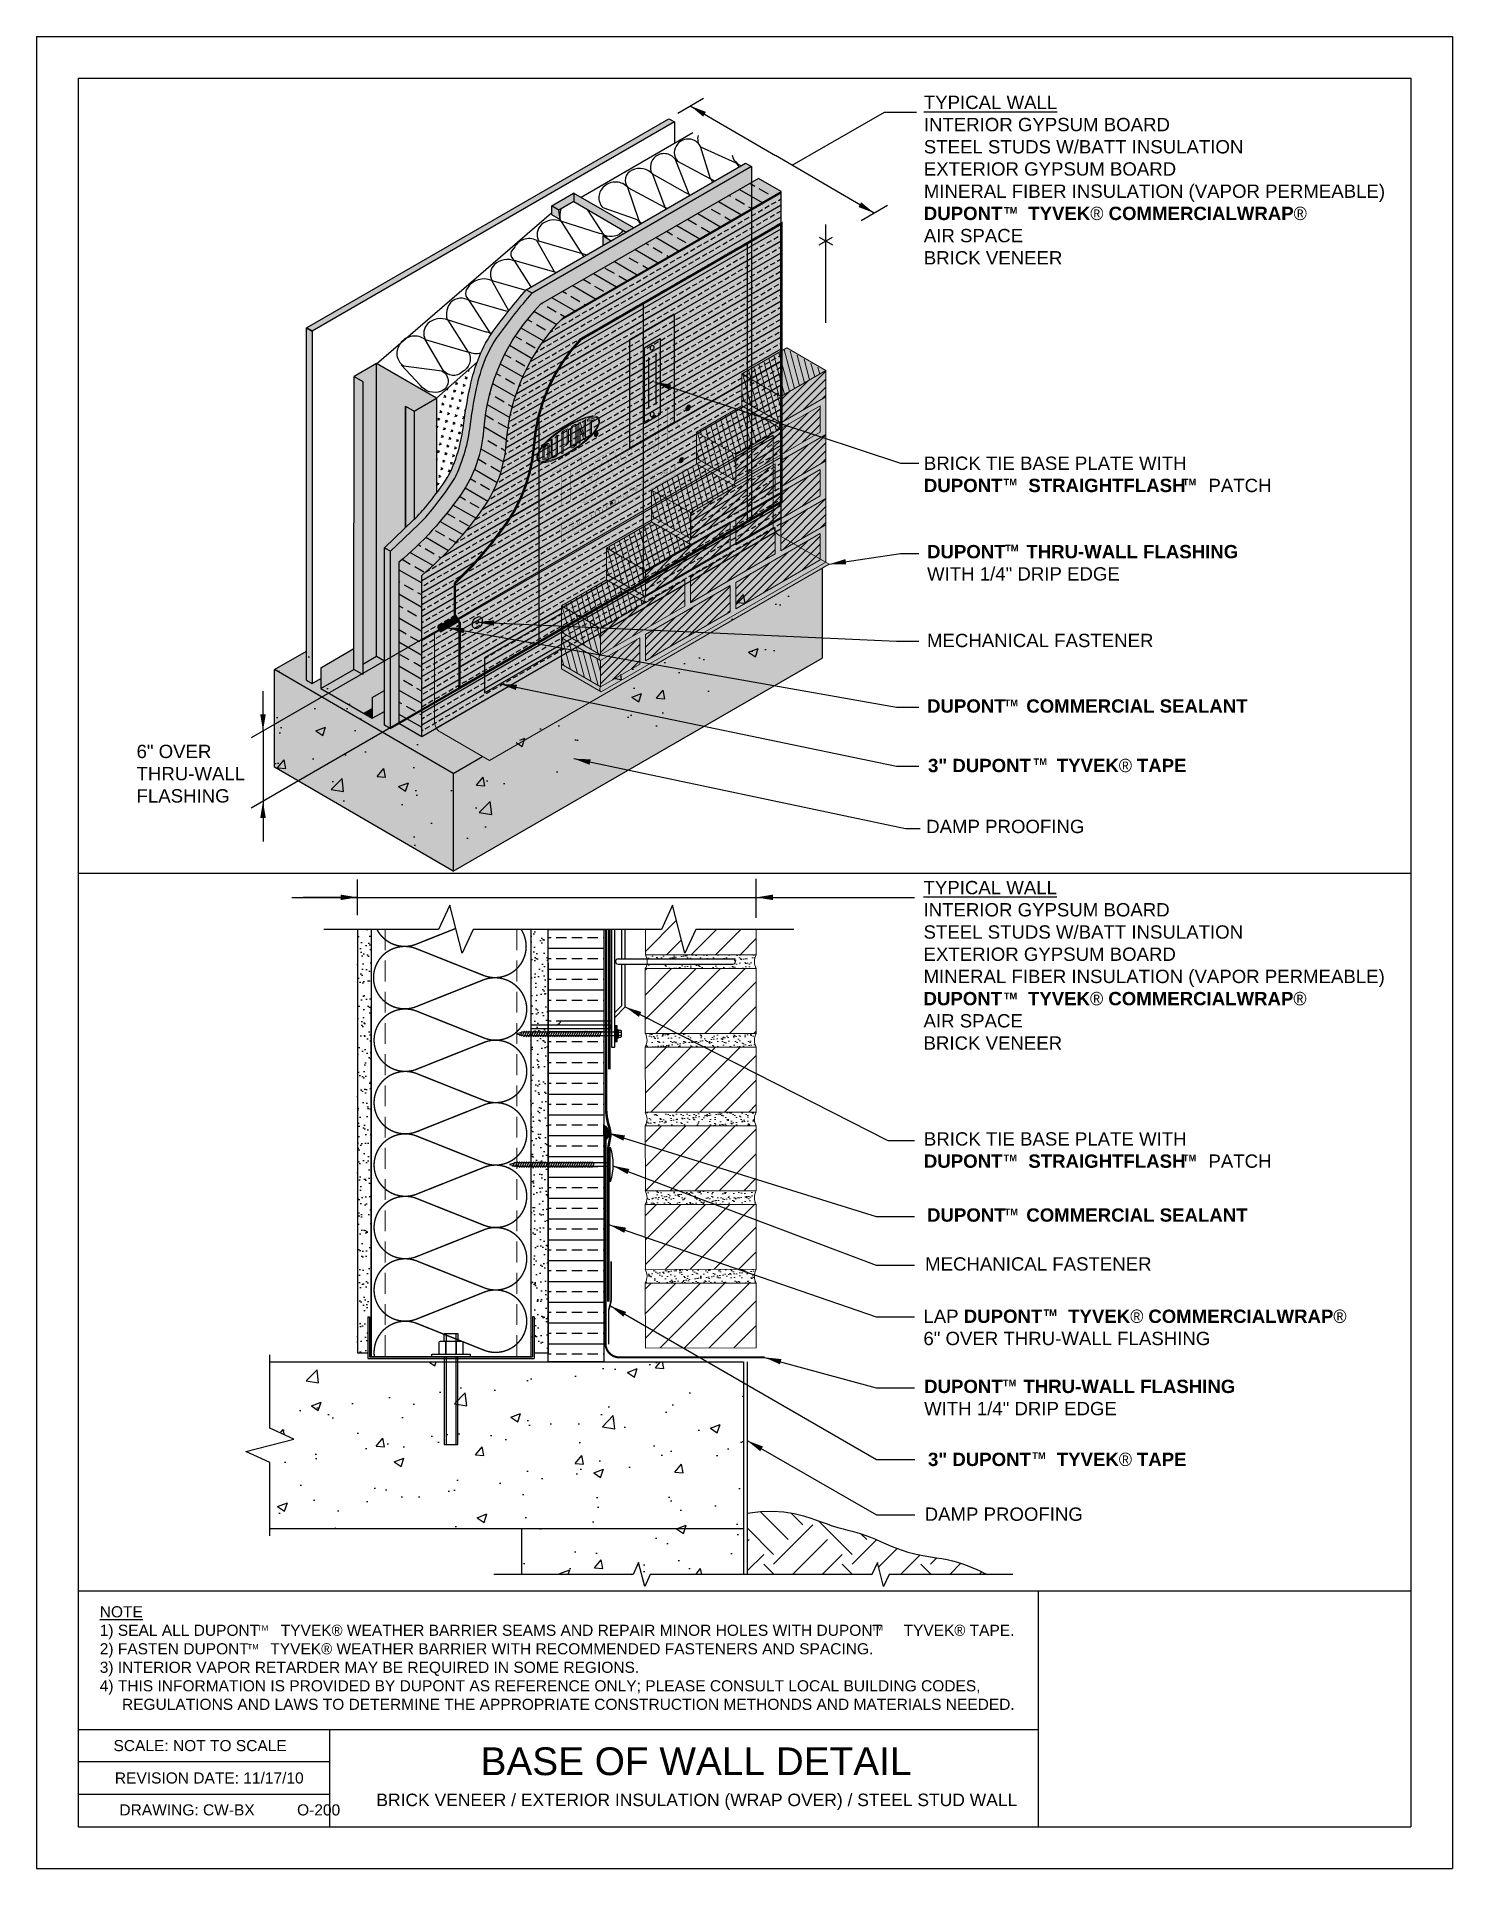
# Model space of a CAD drawing. Extents: x -263.2 to -212.2, y 313.3 to 379.3.
import ezdxf

# ---------------------------------------------------------------- set-up
doc = ezdxf.new("R2010")
doc.units = 0
doc.header["$LTSCALE"] = 1.5
doc.header["$MEASUREMENT"] = 0
doc.linetypes.add('DASHED', pattern=[0.75, 0.5, -0.25])
doc.layers.get('0').update_dxf_attribs({"color": 8, "linetype": 'CONTINUOUS'})
for name, color, linetype in [('8x11 layout', 7, 'CONTINUOUS'), ('CMU', 250, 'CONTINUOUS'), ('DuPont Thru-Wall Flashing', 252, 'CONTINUOUS'), ('DUPONTLOGO', 250, 'CONTINUOUS'), ('FASTENING', 250, 'CONTINUOUS'), ('INSULATION', 241, 'CONTINUOUS'), ('SEALANT', 250, 'CONTINUOUS'), ('StraightFlash', 252, 'CONTINUOUS'), ('STRUCTURE', 250, 'CONTINUOUS'), ('structure_shading', 9, 'CONTINUOUS'), ('TEXT', 7, 'CONTINUOUS'), ('tyvek tape', 130, 'CONTINUOUS')]:
    doc.layers.add(name, color=color, linetype=linetype)
doc.layers.add('brick', color=250, linetype='CONTINUOUS', lineweight=5)
doc.layers.add('Metal Stud', color=250, linetype='CONTINUOUS', lineweight=18)
for name, color, linetype, true_color in [('EXTERIOR INSULATION', 7, 'CONTINUOUS', 0xcdd69f), ('grout', 7, 'CONTINUOUS', 0xdedede), ('Tyvek CommercialWrap', 7, 'DASHED', 0x00538e)]:
    doc.layers.add(name, color=color, linetype=linetype, true_color=true_color)
doc.layers.add('VIEWPORT', color=7, linetype='CONTINUOUS', plot=False)
doc.styles.add('DETAILS', font='sanss___.ttf', dxfattribs={"height": 1})
doc.dimstyles.new('TYVEKDETAILS', dxfattribs={"dimscale": 6, "dimtxt": 1.5, "dimasz": 0.1, "dimexe": 0.75, "dimexo": 0.75, "dimgap": 0.75, "dimtad": 0, "dimtih": 1, "dimtoh": 1, "dimdec": 4, "dimzin": 0, "dimdsep": 46, "dimlunit": 4, "dimtxsty": 'DETAILS', "dimcen": 0.0625, "dimadec": 0, "dimazin": 0, "dimtfac": 1, "dimtdec": 4, "dimtofl": 0, "dimtmove": 0, "dimatfit": 3, "dimfxl": 1, "dimfrac": 2, "dimtolj": 1, "dimtzin": 0, "dimarcsym": 0})
pattern_1 = [(45, (-10.05216, 16.68313), (-0.1435869, 0.1435869), [])]

msp = doc.modelspace()

# ---------------------------------------------------------------- texts
at = {"layer": 'TEXT', "attachment_point": 4, "style": 'DETAILS'}
for s, insert, char_height in [('{\\fArial|b0|i0|c0|p34;\\LTYPICAL WALL\\P}INTERIOR GYPSUM BOARD\\PSTEEL STUDS W/BATT INSULATION\\PEXTERIOR GYPSUM BOARD\\P{\\fArial|b0|i0|c0|p34;MINERAL FIBER INSULATION (VAPOR PERMEABLE)}\\P{\\fSansSerif|b1|i0|c2|p2;DUPONT     TYVEK\\fSymbol|b0|i0|c2|p18;â} {\\fSansSerif|b1|i0|c2|p2;COMMERCIALWRAP\\fSymbol|b0|i0|c2|p18;â}\\P{\\fArial|b0|i0|c0|p34;AIR SPACE\\PBRICK VENEER}', (-231.21, 374.087), 0.48), ('{\\fSansSerif|b1|i0|c2|p2;TM}', (-228.321, 372.996), 0.24), ('{\\fSansSerif|b1|i0|c2|p2;TM}', (-228.337, 363.206), 0.24), ('{\\fSansSerif|b1|i0|c2|p2;TM}', (-221.878, 363.206), 0.24), ('{\\fSansSerif|b1|i0|c2|p2;TM}', (-228.28, 360.83), 0.24), ('{\\fSansSerif|b1|i0|c2|p2;TM}', (-228.299, 355.253), 0.24), ('{\\fSansSerif|b1|i0|c2|p2;TM}', (-227.257, 353.131), 0.24), ('DAMP PROOFING', (-231.125, 350.797), 0.48), ('{\\fArial|b0|i0|c0|p34;\\LTYPICAL WALL\\P}INTERIOR GYPSUM BOARD\\PSTEEL STUDS W/BATT INSULATION\\PEXTERIOR GYPSUM BOARD\\P{\\fArial|b0|i0|c0|p34;MINERAL FIBER INSULATION (VAPOR PERMEABLE)}\\P{\\fSansSerif|b1|i0|c2|p2;DUPONT     TYVEK\\fSymbol|b0|i0|c2|p18;â} {\\fSansSerif|b1|i0|c2|p2;COMMERCIALWRAP\\fSymbol|b0|i0|c2|p18;â}\\P{\\fArial|b0|i0|c0|p34;AIR SPACE\\PBRICK VENEER}', (-231.22, 345.794), 0.48), ('{\\fSansSerif|b1|i0|c2|p2;TM}', (-228.328, 344.697), 0.24), ('{\\fSansSerif|b1|i0|c2|p2;TM}', (-228.337, 338.86), 0.24), ('{\\fSansSerif|b1|i0|c2|p2;TM}', (-221.878, 338.86), 0.24), ('{\\fSansSerif|b1|i0|c2|p2;TM}', (-228.299, 336.912), 0.24), ('{\\fSansSerif|b1|i0|c2|p2;TM}', (-226.902, 333.278), 0.24), ('{\\fSansSerif|b1|i0|c2|p2;TM}', (-228.362, 330.752), 0.24), ('{\\fSansSerif|b1|i0|c2|p2;TM}', (-227.302, 328.129), 0.24), ('DAMP PROOFING', (-231.18, 326.018), 0.48)]:
    msp.add_mtext(s, dxfattribs=dict(at, insert=insert, char_height=char_height))
at = {"layer": 'TEXT', "style": 'DETAILS'}
for s, insert, char_height, width, attachment_point in [('BRICK TIE BASE PLATE WITH \\P{\\fSansSerif|b1|i0|c2|p2;DUPONT     STRAIGHTFLASH\\fArial|b0|i0|c0|p32;\\H0.8125x;   }  PATCH', (-231.207, 363.484), 0.48, 12.51034, 4), ('\\A1;{\\fSansSerif|b1|i0|c2|p2;DUPONT    THRU-WALL FLASHING} WITH 1/4" DRIP EDGE', (-231.094, 360.299), 0.48, 11.67799, 4), ('MECHANICAL FASTENER ', (-231.096, 357.498), 0.48, 12.20717, 4), ('{\\fSansSerif|b1|i0|c2|p2;DUPONT    COMMERCIAL SEALANT}', (-231.094, 355.137), 0.48, 11.67799, 4), ('6" OVER THRU-WALL \\PFLASHING ', (-259.571, 352.7), 0.48, 5.79863, 4), ('{\\fSansSerif|b1|i0|c2|p2;3" DUPONT     TYVEK\\fSymbol|b0|i0|c2|p18;â \\fSansSerif|b1|i0|c2|p2;TAPE}', (-231.059, 352.993), 0.48, 10.15656, 4), ('BRICK TIE BASE PLATE WITH \\P{\\fSansSerif|b1|i0|c2|p2;DUPONT     STRAIGHTFLASH\\fArial|b0|i0|c0|p32;\\H0.8125x;   }  PATCH', (-231.207, 339.138), 0.48, 12.51034, 4), ('{\\fSansSerif|b1|i0|c2|p2;DUPONT    COMMERCIAL SEALANT}', (-231.094, 336.796), 0.48, 11.67799, 4), ('MECHANICAL FASTENER ', (-231.164, 335.034), 0.48, 12.20717, 4), ('LAP {\\fSansSerif|b1|i0|c2|p2;DUPONT     TYVEK\\fSymbol|b0|i0|c2|p18;â \\fSansSerif|b1|i0|c2|p2;COMMERCIALWRAP\\fSymbol|b0|i0|c2|p18;â} 6" OVER THRU-WALL FLASHING', (-231.225, 332.748), 0.48, 15.52727, 4), ('\\A1;{\\fSansSerif|b1|i0|c2|p2;DUPONT    THRU-WALL FLASHING} WITH 1/4" DRIP EDGE', (-231.199, 330.222), 0.48, 11.67799, 4), ('{\\fSansSerif|b1|i0|c2|p2;3" DUPONT     TYVEK\\fSymbol|b0|i0|c2|p18;â \\fSansSerif|b1|i0|c2|p2;TAPE}', (-231.059, 327.992), 0.48, 10.15656, 4), ('{\\LNOTE}\\P1) SEAL ALL DUPONT     TYVEK{\\fSymbol|b0|i0|c2|p18;â} WEATHER BARRIER SEAMS AND REPAIR MINOR HOLES WITH DUPONT     TYVEK{\\fSymbol|b0|i0|c2|p18;â} TAPE.\\P2) FASTEN DUPONT     TYVEK{\\fSymbol|b0|i0|c2|p18;â} WEATHER BARRIER WITH RECOMMENDED FASTENERS AND SPACING.\\P3) INTERIOR VAPOR RETARDER MAY BE REQUIRED IN SOME REGIONS.\\P\\pi-0.8,l0.8;4) THIS INFORMATION IS PROVIDED BY DUPONT AS REFERENCE ONLY; PLEASE CONSULT LOCAL BUILDING CODES, \\P\\pi0;REGULATIONS AND LAWS TO DETERMINE THE APPROPRIATE CONSTRUCTION METHONDS AND MATERIALS NEEDED.', (-260.897, 322.704), 0.4, 35.73533, 1), ('TM', (-255.229, 322.02), 0.2, 16.62, 1), ('TM', (-233.088, 322.023), 0.2, 16.62, 1), ('TM', (-255.574, 321.345), 0.2, 16.62, 1), ('\\pi-0.066668,l0.066668,t0.2;SCALE: NOT TO SCALE', (-260.401, 317.882), 0.4, 32.52903, 1), ('\\pi4.8927;BASE OF WALL DETAIL \\P\\pi1.1413;{\\H0.45x;BRICK VENEER / EXTERIOR INSULATION (WRAP OVER) / STEEL STUD WALL}', (-252.072, 317.618), 1, 24.89242, 1), ('\\pi-0.066668,l0.066668,t0.2;REVISION DATE: 11/17/10', (-260.351, 316.716), 0.4, 32.52903, 1), ('\\pi-0.066668,l0.066668,t4.8;DRAWING: CW-BX^IO-200', (-260.188, 315.566), 0.4, 32.52903, 1)]:
    msp.add_mtext(s, dxfattribs=dict(at, insert=insert, char_height=char_height, width=width, attachment_point=attachment_point))

# ---------------------------------------------------------------- blocks, each defined once
blk = doc.blocks.new('SS-DGG')
at = {"layer": 'INSULATION'}
h = blk.add_hatch(dxfattribs=at)
h.set_pattern_fill('CROSS', color=256, scale=0.8, angle=30, style=0)
h.set_pattern_definition([(30, (15.99485, -57.45396), (0.0732051, 0.2732051), [0.1, -0.3]), (120, (16.06315, -57.47226), (-0.2732051, 0.0732051), [0.1, -0.3])])
h.paths.add_polyline_path([(-10.395, -9.437, -0.020731), (-10.145, -7.951, -0.03673), (-9.881, -7.035), (-11.356, -8.353), (-11.356, -11.775, 0.007628), (-11.076, -11.388, 0.055655), (-10.773, -10.83, 0.020914), (-10.583, -10.303, 0.044799)])
at = {"layer": 'STRUCTURE'}
h = blk.add_hatch(dxfattribs=at)
h.set_pattern_fill('AR-SAND', color=256, scale=0.25, style=0)
h.set_pattern_definition([(37.5, (17.54515, -57.20435), (-0.0157483, 0.481706), [0, -0.38, 0, -0.425, 0, -0.40625]), (7.5, (17.54515, -57.20435), (0.442444, 0.7055365), [0, -0.205, 0, -0.3425, 0, -0.13125]), (327.5, (17.23765, -57.20435), (0.7785355, 0.0014148), [0, -0.125, 0, -0.45, 0, -0.5875]), (317.5, (17.23765, -57.20435), (0.7515317, 0.219419), [0, -0.0625, 0, -0.295, 0, -0.3375])])
h.paths.add_polyline_path([(-15.836, -5.936), (-16.036, -5.821), (-16.04, -18.513), (-16.009, -18.53), (-15.836, -18.431)])
h.paths.add_polyline_path([(-2.777, 1.603), (-2.984, 1.714), (-16.036, -5.821), (-15.836, -5.936)])
h.paths.add_polyline_path([(-15.836, -18.431), (-16.009, -18.53), (-15.836, -18.63)])
h = blk.add_hatch(dxfattribs=at)
h.set_pattern_fill('AR-SAND', color=256, scale=0.25, style=0)
h.set_pattern_definition([(37.5, (15.99485, -57.45396), (-0.0157483, 0.481706), [0, -0.38, 0, -0.425, 0, -0.40625]), (7.5, (15.99485, -57.45396), (0.442444, 0.7055365), [0, -0.205, 0, -0.3425, 0, -0.13125]), (327.5, (15.68735, -57.45396), (0.7785355, 0.0014148), [0, -0.125, 0, -0.45, 0, -0.5875]), (317.5, (15.68735, -57.45396), (0.7515317, 0.219419), [0, -0.0625, 0, -0.295, 0, -0.3375])])
h.paths.add_polyline_path([(-0.012, 0.007), (-0.219, 0.118), (-8.119, -4.443), (-7.919, -4.559)])
h.paths.add_polyline_path([(-7.908, -4.565), (-8.119, -4.443, 0.022024), (-9.306, -5.941, 0.0603), (-9.803, -6.834, 0.04506), (-10.145, -7.951, 0.020731), (-10.395, -9.437, -0.044799), (-10.583, -10.303, -0.020914), (-10.773, -10.83, -0.055655), (-11.076, -11.388, -0.016125), (-11.681, -12.196, -0.033704), (-12.166, -12.726), (-13.226, -13.737), (-13.026, -13.852), (-13.026, -13.878), (-12.001, -12.9, 0.033704), (-11.493, -12.346, 0.016125), (-10.879, -11.525, 0.055655), (-10.55, -10.921, 0.020914), (-10.354, -10.375, 0.044799), (-10.157, -9.467, -0.020731), (-9.911, -8, -0.04506), (-9.581, -6.925, -0.06032), (-9.111, -6.082, -0.022567)])
h.paths.add_polyline_path([(-13.026, -13.852), (-13.226, -13.737), (-13.228, -16.925), (-13.026, -16.808)])
h.paths.add_polyline_path([(-13.026, -16.808), (-13.228, -16.925), (-13.229, -19.253), (-13.026, -19.136)])
h.paths.add_polyline_path([(-13.026, -19.136), (-13.229, -19.253), (-13.229, -20.135), (-13.026, -20.253)])
at = {"layer": 'STRUCTURE', "true_color": 0xffff42}
blk.add_hatch(color=51, dxfattribs=at).paths.add_polyline_path([(-9.911, -8, 0.020731), (-10.157, -9.467, -0.044799), (-10.354, -10.375, -0.020914), (-10.55, -10.921, -0.055655), (-10.879, -11.525, -0.016125), (-11.493, -12.346, -0.033704), (-12.001, -12.9), (-13.026, -13.878), (-13.026, -20.253), (0, -12.732), (0, 0), (-7.908, -4.565, 0.022896), (-9.128, -6.105, 0.058555), (-9.581, -6.925, 0.04506)])
at = {"layer": 'structure_shading'}
h = blk.add_hatch(color=256, dxfattribs=at)
h.paths.add_polyline_path([(-14.329, -18.122), (-14.329, -17.561), (-15.522, -18.249), (-15.522, -18.811)])
h.paths.add_polyline_path([(-14.329, -17.561), (-14.329, -17.372), (-15.522, -18.061), (-15.522, -18.249)])
h.paths.add_polyline_path([(-13.228, -17.814), (-13.511, -17.65), (-14.011, -17.939), (-14.011, -18.308), (-14.331, -18.124), (-15.522, -18.811), (-13.993, -19.694), (-13.664, -19.504), (-13.664, -19.134), (-13.229, -18.883)])
h.paths.add_polyline_path([(-13.229, -18.883), (-13.664, -19.134), (-13.664, -19.504), (-13.229, -19.253)], flags=17)
h.paths.add_polyline_path([(-13.229, -19.253), (-13.664, -19.504), (-13.664, -19.884), (-13.229, -19.634)])
h.paths.add_polyline_path([(-13.511, -7.098), (-14.323, -7.567), (-14.011, -7.747), (-14.011, -17.377), (-13.511, -17.088)])
h.paths.add_polyline_path([(-14.011, -7.747), (-14.323, -7.567), (-14.329, -17.561), (-14.011, -17.377)])
h.paths.add_polyline_path([(-12.471, -8.636), (-12.158, -8.817), (-11.356, -8.353), (-13.502, -7.103), (-13.511, -7.111), (-13.511, -17.088), (-13.228, -16.925), (-13.226, -13.737), (-12.473, -13.019)])
h.paths.add_polyline_path([(-12.158, -8.817), (-12.471, -8.636), (-12.471, -13.017), (-12.166, -12.726, 0.000526), (-12.158, -12.718)], flags=17)
h.paths.add_polyline_path([(-11.356, -8.353), (-12.158, -8.817), (-12.158, -11.12), (-12.158, -12.718, 0.033177), (-11.681, -12.196, 0.008495), (-11.356, -11.775)])
h.paths.add_polyline_path([(-6.945, -1.577), (-7.215, -1.421), (-7.215, -1.734), (-6.903, -1.914)])
h.paths.add_polyline_path([(-6.403, -1.265), (-6.403, -0.963), (-6.413, -0.958), (-7.215, -1.421), (-6.945, -1.577)])
h.paths.add_polyline_path([(-6.403, -0.963), (-6.403, -1.265), (-4.517, -2.363), (-4.248, -2.208)])
h.paths.add_polyline_path([(-5.363, -2.491), (-5.363, -2.852), (-5.06, -2.677)])
h = blk.add_hatch(color=256, dxfattribs=at)
h.paths.add_polyline_path([(-13.228, -16.925), (-13.511, -17.088), (-13.511, -17.65), (-13.228, -17.814)])
h.paths.add_polyline_path([(-13.511, -17.088), (-14.011, -17.377), (-14.011, -17.939), (-13.511, -17.65)])
h.paths.add_polyline_path([(-14.011, -17.377), (-14.329, -17.561), (-14.329, -18.125), (-14.011, -18.308)])
blk.add_hatch(color=256, dxfattribs=at).paths.add_polyline_path([(-13.664, -19.504), (-13.993, -19.694), (-13.664, -19.884)])
at = {"layer": 'INSULATION'}
blk.add_line((-13.156, -13.799), (-13.157, -13.793), dxfattribs=at)
for points in [[(-6.142, -1.103), (-2.116, 1.221)], [(-13.511, -7.111), (-7.215, -1.674)], [(-11.356, -8.353), (-9.881, -7.035)]]:
    blk.add_lwpolyline(points, dxfattribs=at)
for points in [[(-1.341, -0.529, -0.055701), (-1.479, -0.442), (-1.845, 0.723, 0.545919), (-2.67, 0.799, 0.383337), (-2.67, 0.193), (-1.479, -0.442, -0.092717), (-1.413, -0.571, -0.092717)], [(-1.931, 1.115, 0.232394), (-1.845, 0.706), (-0.567, 0.134, -0.11776), (-0.468, -0.026)], [(-2.232, -1.044, -0.007778), (-2.244, -1.035), (-2.727, 0.212, 0.441147), (-3.45, 0.37, 0.344871), (-3.595, -0.252), (-2.403, -0.931, -0.181627), (-2.229, -1.043, -0.181627)], [(-0.39, 0.019, -0.140123), (-0.651, 0.269), (-0.684, 0.395)], [(-3.972, -2.049, -0.093634), (-4.068, -1.923), (-4.456, -0.762, 0.419023), (-5.301, -0.715, 0.444071), (-5.362, -1.48), (-4.201, -1.884, -0.188972), (-4.013, -2.073, -0.188972)], [(-3.054, -1.519, -0.026386), (-3.112, -1.481), (-3.562, -0.286, 0.342701), (-4.302, -0.135, 0.536748), (-4.456, -0.762), (-3.112, -1.481, -0.032029), (-3.1, -1.545, -0.032029)], [(-6.041, -3.243), (-6.847, -1.985, 0.302249), (-7.583, -2.106, 0.325477), (-7.674, -2.679), (-5.935, -3.182)], [(-6.869, -1.534, 0.155653), (-6.889, -1.957), (-5.495, -2.401, -0.286075), (-5.215, -2.576)], [(-4.628, -2.299, -0.378507), (-5.307, -2.473), (-5.908, -1.553)], [(-7.045, -3.823, -0.019579), (-7.101, -3.798), (-7.741, -2.664, 0.419659), (-8.565, -2.951, 0.662889), (-8.483, -3.399), (-7.101, -3.798, -0.03099), (-7.064, -3.834)], [(-7.936, -4.337), (-8.529, -3.411, 0.302249), (-9.265, -3.533, 0.325477), (-9.355, -4.106), (-8.133, -4.46)], [(-8.747, -5.202), (-9.363, -4.109, 0.367865), (-10.24, -4.383, 0.526667), (-10.105, -4.845), (-8.769, -5.23)], [(-9.374, -6.038, -0.008142), (-9.39, -6.031), (-10.169, -4.838, 0.341802), (-10.84, -4.896, 0.239933), (-10.972, -5.514), (-9.578, -5.958, -0.181591), (-9.372, -6.036)], [(-9.761, -6.735, -0.160467), (-10.196, -6.688), (-10.929, -5.542, 0.302249), (-11.666, -5.664, 0.325477), (-11.756, -6.236), (-10.196, -6.688, -0.412267), (-10.439, -7.417, -0.429057), (-11.095, -7.361), (-11.756, -6.236, 0.419023), (-12.649, -6.374, 0.444071), (-12.542, -7.186), (-11.242, -7.349, -0.755324), (-11.189, -8.096, -0.350248), (-11.941, -7.877), (-12.623, -7.148)]]:
    blk.add_lwpolyline(points, format="xyb", dxfattribs=at)
at = {"layer": 'STRUCTURE'}
for p, q in [((-2.777, 1.603), (-2.777, 0.84)), ((0, 0), (0, -12.732)), ((-7.225, -1.427), (-6.413, -0.958)), ((-4.248, -2.208), (-6.413, -0.958)), ((-6.403, -0.952), (-6.403, -1.265)), ((-5.363, -2.491), (-5.06, -2.677)), ((-5.06, -2.677), (-4.41, -2.302)), ((-13.511, -7.098), (-14.323, -7.567)), ((-13.511, -7.098), (-14.323, -7.567)), ((-13.511, -17.65), (-13.511, -7.098)), ((-11.356, -8.353), (-13.511, -7.098)), ((-14.329, -18.125), (-14.323, -7.567)), ((-14.323, -7.567), (-14.011, -7.747)), ((-14.323, -7.567), (-14.011, -7.747)), ((-14.011, -7.747), (-14.011, -18.308)), ((-12.158, -8.817), (-11.356, -8.353)), ((-11.356, -8.353), (-11.356, -11.775)), ((-12.471, -8.636), (-12.158, -8.817)), ((-12.471, -8.636), (-12.471, -13.017)), ((-12.158, -8.817), (-12.158, -11.12)), ((-13.026, -20.253), (0, -12.732)), ((-14.011, -17.939), (-13.511, -17.65)), ((-13.511, -17.65), (-13.228, -17.814)), ((-15.522, -18.061), (-15.522, -18.811)), ((-14.011, -18.308), (-14.331, -18.124)), ((-14.011, -18.308), (-14.011, -18.308)), ((-16.04, -18.513), (-15.836, -18.63)), ((-13.664, -19.134), (-13.664, -19.884))]:
    blk.add_line(p, q, dxfattribs=at)
blk.add_lwpolyline([(-15.836, -5.936), (-16.036, -5.821), (-2.984, 1.714), (-2.777, 1.603), (-15.836, -5.936)], close=True, dxfattribs=at)
for points in [[(-7.908, -4.565), (-8.119, -4.443), (-0.219, 0.118), (0, 0), (-7.908, -4.565)], [(-6.403, -0.952), (-6.403, -1.265), (-6.945, -1.577)], [(-6.403, -0.963), (-6.403, -1.265), (-4.517, -2.363), (-4.248, -2.208)], [(-7.215, -1.421), (-7.215, -1.734), (-6.903, -1.914), (-6.945, -1.577), (-7.215, -1.421)], [(-5.363, -2.491), (-5.363, -2.852)], [(-16.04, -18.513), (-16.036, -5.821), (-15.836, -5.936), (-15.836, -18.63)], [(-12.473, -13.019), (-12.471, -8.636), (-12.158, -8.817), (-12.158, -12.718)], [(-13.229, -20.135), (-13.226, -13.737), (-13.026, -13.852), (-13.026, -20.253)], [(-15.522, -18.061), (-14.331, -17.373)], [(-15.836, -18.63), (-15.522, -18.449)], [(-15.522, -18.811), (-14.331, -18.124)], [(-15.522, -18.811), (-13.664, -19.884)], [(-13.664, -19.134), (-13.229, -18.883)], [(-13.664, -19.884), (-13.229, -19.634)], [(-13.026, -20.253), (-13.229, -20.135)]]:
    blk.add_lwpolyline(points, dxfattribs=at)
for points in [[(-13.226, -13.737), (-12.166, -12.726, 0.033704), (-11.681, -12.196, 0.016125), (-11.076, -11.388, 0.055655), (-10.773, -10.83, 0.020914), (-10.583, -10.303, 0.044799), (-10.395, -9.437, -0.020731), (-10.145, -7.951, -0.04506), (-9.803, -6.834, -0.0603), (-9.306, -5.941, -0.022024), (-8.119, -4.443)], [(-13.026, -13.878), (-12.001, -12.9, 0.033704), (-11.493, -12.346, 0.016125), (-10.879, -11.525, 0.055655), (-10.55, -10.921, 0.020914), (-10.354, -10.375, 0.044799), (-10.157, -9.467, -0.020731), (-9.911, -8, -0.04506), (-9.581, -6.925, -0.06032), (-9.111, -6.082, -0.022567), (-7.908, -4.565)]]:
    blk.add_lwpolyline(points, format="xyb", dxfattribs=at)
blk = doc.blocks.new('brk-sym')
at = {"linetype": 'Continuous'}
for points in [[(-0.0788, 0.0011), (-0.0283, 0.1105)], [(-0.0283, 0.1105), (0.0283, -0.1105)], [(-0.4156, 0.0011), (-0.0788, 0.0011)], [(0.0283, -0.1105), (0.0798, 0.0011)], [(0.0798, 0.0011), (0.4167, 0.0011)]]:
    blk.add_lwpolyline(points, dxfattribs=at)
blk = doc.blocks.new('CW logo')
at = {"layer": 'DUPONTLOGO', "lineweight": 35, "true_color": 0x00538e}
h = blk.add_hatch(color=154, dxfattribs=at)
h.paths.add_polyline_path([(0, 2.355), (-0.362, 2.146), (-0.362, 2.411), (0.698, 3.023), (0.698, 2.758), (0.328, 2.544), (0.328, 1.443), (0, 1.254)])
h.paths.add_polyline_path([(1.521, 3.082), (1.073, 1.51), (0.786, 1.345), (0.903, 1.747), (0.559, 2.526), (0.891, 2.718), (1.053, 2.152), (1.057, 2.153), (1.234, 2.916)])
h.paths.add_polyline_path([(1.865, 2.33), (1.552, 3.1), (1.883, 3.291), (2.045, 2.718), (2.048, 2.72), (2.222, 3.486), (2.512, 3.654), (2.2, 2.524)])
h.paths.add_polyline_path([(2.801, 3.274), (2.801, 3.253), (2.802, 3.233), (2.803, 3.213), (2.806, 3.195), (2.809, 3.178), (2.813, 3.162), (2.818, 3.148), (2.824, 3.136), (2.831, 3.125), (2.84, 3.117), (2.849, 3.11), (2.861, 3.106), (2.873, 3.105), (2.887, 3.105), (2.903, 3.109), (2.92, 3.115), (2.939, 3.125), (2.955, 3.134), (2.97, 3.144), (2.983, 3.154), (2.996, 3.164), (3.008, 3.175), (3.02, 3.187), (3.03, 3.199), (3.04, 3.212), (3.05, 3.225), (3.058, 3.238), (3.066, 3.252), (3.073, 3.267), (3.079, 3.281), (3.084, 3.296), (3.089, 3.312), (3.092, 3.328), (3.095, 3.344), (3.097, 3.352), (3.103, 3.355), (3.113, 3.362), (3.128, 3.37), (3.146, 3.38), (3.167, 3.392), (3.19, 3.406), (3.214, 3.42), (3.239, 3.434), (3.264, 3.449), (3.288, 3.463), (3.311, 3.476), (3.332, 3.488), (3.351, 3.499), (3.366, 3.507), (3.377, 3.514), (3.383, 3.517), (3.384, 3.511), (3.381, 3.488), (3.377, 3.466), (3.373, 3.444), (3.367, 3.422), (3.36, 3.4), (3.353, 3.378), (3.344, 3.357), (3.335, 3.335), (3.325, 3.314), (3.315, 3.294), (3.304, 3.274), (3.292, 3.254), (3.28, 3.234), (3.267, 3.215), (3.254, 3.197), (3.241, 3.179), (3.227, 3.162), (3.215, 3.145), (3.201, 3.13), (3.188, 3.114), (3.174, 3.099), (3.16, 3.085), (3.145, 3.07), (3.13, 3.057), (3.115, 3.043), (3.1, 3.03), (3.084, 3.018), (3.069, 3.006), (3.053, 2.994), (3.036, 2.982), (3.02, 2.971), (3.004, 2.961), (2.987, 2.95), (2.97, 2.94), (2.919, 2.912), (2.867, 2.887), (2.819, 2.867), (2.775, 2.853), (2.734, 2.844), (2.697, 2.842), (2.664, 2.845), (2.634, 2.853), (2.608, 2.867), (2.584, 2.887), (2.564, 2.913), (2.548, 2.944), (2.534, 2.982), (2.523, 3.024), (2.515, 3.073), (2.51, 3.127), (2.508, 3.188), (2.509, 3.244), (2.513, 3.296), (2.521, 3.347), (2.533, 3.397), (2.548, 3.447), (2.566, 3.496), (2.587, 3.543), (2.611, 3.589), (2.638, 3.634), (2.667, 3.677), (2.698, 3.718), (2.732, 3.758), (2.768, 3.795), (2.805, 3.83), (2.844, 3.863), (2.885, 3.893), (2.926, 3.921), (2.976, 3.95), (3.03, 3.977), (3.079, 3.997), (3.124, 4.01), (3.166, 4.017), (3.203, 4.018), (3.236, 4.012), (3.266, 4.001), (3.292, 3.984), (3.315, 3.961), (3.334, 3.933), (3.351, 3.899), (3.364, 3.861), (3.374, 3.818), (3.382, 3.77), (3.388, 3.718), (3.39, 3.661), (3.391, 3.615), (3.383, 3.61), (3.364, 3.599), (3.337, 3.583), (3.302, 3.563), (3.261, 3.54), (3.216, 3.513), (3.167, 3.485), (3.116, 3.456), (3.065, 3.426), (3.014, 3.397), (2.966, 3.369), (2.921, 3.344), (2.882, 3.321), (2.849, 3.302), (2.823, 3.287), (2.807, 3.277)])
h.paths.add_polyline_path([(3.485, 3.266), (3.485, 4.632), (3.797, 4.812), (3.797, 3.446)])
h.paths.add_polyline_path([(3.797, 3.976), (4.08, 4.559), (4.419, 4.755), (4.141, 4.195), (4.46, 3.829), (4.092, 3.616)])
h.paths.add_polyline_path([(3.007, 3.586), (3.031, 3.6), (3.052, 3.612), (3.07, 3.622), (3.084, 3.63), (3.096, 3.637), (3.096, 3.647), (3.096, 3.656), (3.095, 3.665), (3.094, 3.674), (3.092, 3.682), (3.091, 3.69), (3.089, 3.698), (3.087, 3.706), (3.084, 3.714), (3.082, 3.721), (3.079, 3.728), (3.075, 3.734), (3.072, 3.74), (3.068, 3.746), (3.064, 3.751), (3.06, 3.756), (3.055, 3.761), (3.05, 3.765), (3.045, 3.769), (3.04, 3.772), (3.034, 3.774), (3.028, 3.776), (3.022, 3.777), (3.015, 3.778), (3.009, 3.778), (3.002, 3.777), (2.995, 3.776), (2.987, 3.774), (2.979, 3.771), (2.971, 3.768), (2.963, 3.763), (2.955, 3.759), (2.941, 3.749), (2.922, 3.736), (2.906, 3.722), (2.891, 3.707), (2.878, 3.691), (2.866, 3.675), (2.856, 3.658), (2.847, 3.641), (2.839, 3.623), (2.832, 3.605), (2.826, 3.586), (2.821, 3.567), (2.817, 3.547), (2.814, 3.527), (2.811, 3.507), (2.809, 3.486), (2.808, 3.471), (2.813, 3.474), (2.823, 3.48), (2.838, 3.488), (2.857, 3.499), (2.879, 3.512), (2.903, 3.526), (2.929, 3.541), (2.955, 3.556), (2.982, 3.571)], flags=16)
at = {"layer": 'DUPONTLOGO', "true_color": 0x00538e}
h = blk.add_hatch(color=154, dxfattribs=at)
edge = h.paths.add_edge_path(flags=16)
edge.add_spline(control_points=[(4.55, 4.695), (4.588, 4.717), (4.614, 4.765), (4.614, 4.808), (4.614, 4.85), (4.588, 4.868), (4.55, 4.846), (4.512, 4.824), (4.485, 4.776), (4.485, 4.734), (4.485, 4.691), (4.512, 4.673), (4.55, 4.695)], knot_values=[0, 0, 0, 0, 1, 1, 1, 2, 2, 2, 3, 3, 3, 4, 4, 4, 4], degree=3, periodic=0)
edge = h.paths.add_edge_path()
edge.add_spline(control_points=[(4.55, 4.867), (4.596, 4.894), (4.633, 4.872), (4.633, 4.819), (4.633, 4.766), (4.596, 4.701), (4.55, 4.674), (4.503, 4.647), (4.466, 4.669), (4.466, 4.722), (4.466, 4.776), (4.503, 4.84), (4.55, 4.867)], knot_values=[0, 0, 0, 0, 1, 1, 1, 2, 2, 2, 3, 3, 3, 4, 4, 4, 4], degree=3, periodic=0)
edge = h.paths.add_edge_path(flags=0)
edge.add_spline(control_points=[(4.551, 4.779), (4.56, 4.785), (4.569, 4.792), (4.569, 4.806), (4.569, 4.819), (4.559, 4.815), (4.551, 4.811), (4.551, 4.811), (4.535, 4.801), (4.535, 4.801), (4.535, 4.801), (4.535, 4.77), (4.535, 4.77), (4.535, 4.77), (4.551, 4.779), (4.551, 4.779)], knot_values=[0, 0, 0, 0, 1, 1, 1, 2, 2, 2, 3, 3, 3, 4, 4, 4, 5, 5, 5, 5], degree=3, periodic=0)
edge = h.paths.add_edge_path(flags=0)
edge.add_spline(control_points=[(4.517, 4.806), (4.517, 4.806), (4.553, 4.826), (4.553, 4.826), (4.576, 4.84), (4.589, 4.838), (4.589, 4.816), (4.589, 4.796), (4.578, 4.782), (4.564, 4.772), (4.564, 4.772), (4.589, 4.739), (4.589, 4.739), (4.589, 4.739), (4.569, 4.727), (4.569, 4.727), (4.569, 4.727), (4.545, 4.761), (4.545, 4.761), (4.545, 4.761), (4.535, 4.755), (4.535, 4.755), (4.535, 4.755), (4.535, 4.708), (4.535, 4.708), (4.535, 4.708), (4.517, 4.697), (4.517, 4.697), (4.517, 4.697), (4.517, 4.806), (4.517, 4.806)], knot_values=[0, 0, 0, 0, 1, 1, 1, 2, 2, 2, 3, 3, 3, 4, 4, 4, 5, 5, 5, 6, 6, 6, 7, 7, 7, 8, 8, 8, 9, 9, 9, 10, 10, 10, 10], degree=3, periodic=0)
at = {"layer": 'DUPONTLOGO', "true_color": 0xe0393d}
h = blk.add_hatch(color=242, dxfattribs=at)
edge = h.paths.add_edge_path()
edge.add_spline(control_points=[(1.363, 4.296), (1.363, 4.601), (0.888, 4.524), (0.232, 4.145), (-0.424, 3.766), (-0.901, 3.293), (-0.901, 2.989), (-0.901, 2.682), (-0.424, 2.76), (0.232, 3.139), (0.888, 3.517), (1.363, 3.989), (1.363, 4.296)], knot_values=[0, 0, 0, 0, 1, 1, 1, 2, 2, 2, 3, 3, 3, 4, 4, 4, 4], degree=3, periodic=0)
edge = h.paths.add_edge_path(flags=16)
edge.add_spline(control_points=[(0.232, 4.115), (-0.398, 3.751), (-0.873, 3.279), (-0.873, 3.005)], knot_values=[1, 1, 1, 1, 2, 2, 2, 2], degree=3, periodic=0)
edge.add_spline(control_points=[(-0.873, 3.005), (-0.873, 2.729), (-0.398, 2.805), (0.232, 3.169)], knot_values=[0, 0, 0, 0, 1, 1, 1, 1], degree=3, periodic=0)
edge.add_spline(control_points=[(0.232, 3.169), (0.862, 3.533), (1.337, 4.004), (1.337, 4.281)], knot_values=[3, 3, 3, 3, 4, 4, 4, 4], degree=3, periodic=0)
edge.add_spline(control_points=[(1.337, 4.281), (1.337, 4.555), (0.862, 4.478), (0.232, 4.115)], knot_values=[2, 2, 2, 2, 3, 3, 3, 3], degree=3, periodic=0)
h = blk.add_hatch(color=242, dxfattribs=at)
edge = h.paths.add_edge_path()
edge.add_spline(control_points=[(0.924, 4.294), (0.953, 4.303), (0.989, 4.31), (1.019, 4.314), (1.019, 4.314), (1.019, 3.821), (1.019, 3.821), (1.043, 3.847), (1.048, 3.851), (1.07, 3.876), (1.07, 3.876), (1.071, 4.318), (1.071, 4.318), (1.103, 4.318), (1.138, 4.312), (1.162, 4.305), (1.162, 4.305), (1.162, 4.373), (1.162, 4.373), (1.095, 4.381), (1.037, 4.38), (0.924, 4.349), (0.924, 4.349), (0.924, 4.294), (0.924, 4.294)], knot_values=[0, 0, 0, 0, 1, 1, 1, 2, 2, 2, 3, 3, 3, 4, 4, 4, 5, 5, 5, 6, 6, 6, 7, 7, 7, 8, 8, 8, 8], degree=3, periodic=0)
edge = h.paths.add_edge_path(flags=16)
edge.add_spline(control_points=[(0.505, 3.517), (0.505, 3.483), (0.493, 3.45), (0.431, 3.414), (0.374, 3.382), (0.359, 3.381), (0.359, 3.435), (0.359, 3.435), (0.359, 3.821), (0.359, 3.821), (0.359, 3.821), (0.359, 3.998), (0.359, 3.998), (0.359, 4.035), (0.363, 4.065), (0.431, 4.099), (0.458, 4.113), (0.505, 4.143), (0.505, 4.08), (0.505, 4.08), (0.505, 3.905), (0.505, 3.905), (0.505, 3.905), (0.505, 3.517), (0.505, 3.517)], knot_values=[0, 0, 0, 0, 1, 1, 1, 2, 2, 2, 3, 3, 3, 4, 4, 4, 5, 5, 5, 6, 6, 6, 7, 7, 7, 8, 8, 8, 8], degree=3, periodic=0)
edge = h.paths.add_edge_path()
edge.add_spline(control_points=[(0.431, 4.151), (0.371, 4.121), (0.312, 4.075), (0.312, 3.989), (0.312, 3.989), (0.312, 3.794), (0.312, 3.794), (0.312, 3.794), (0.313, 3.387), (0.313, 3.387), (0.312, 3.301), (0.371, 3.323), (0.431, 3.363), (0.492, 3.4), (0.55, 3.448), (0.55, 3.536), (0.55, 3.536), (0.55, 3.931), (0.55, 3.931), (0.55, 3.931), (0.55, 4.117), (0.55, 4.117), (0.55, 4.201), (0.492, 4.183), (0.431, 4.151)], knot_values=[0, 0, 0, 0, 1, 1, 1, 2, 2, 2, 3, 3, 3, 4, 4, 4, 5, 5, 5, 6, 6, 6, 7, 7, 7, 8, 8, 8, 8], degree=3, periodic=0)
edge = h.paths.add_edge_path()
edge.add_spline(control_points=[(0.811, 3.743), (0.811, 3.743), (0.667, 4.257), (0.667, 4.257), (0.643, 4.247), (0.645, 4.251), (0.618, 4.238), (0.618, 4.238), (0.618, 3.49), (0.618, 3.49), (0.643, 3.51), (0.621, 3.491), (0.665, 3.528), (0.665, 3.528), (0.665, 4.059), (0.665, 4.059), (0.665, 4.059), (0.79, 3.619), (0.79, 3.619), (0.818, 3.642), (0.83, 3.651), (0.856, 3.673), (0.856, 3.673), (0.856, 4.331), (0.856, 4.331), (0.832, 4.324), (0.838, 4.33), (0.811, 4.322), (0.811, 4.322), (0.811, 3.743), (0.811, 3.743)], knot_values=[0, 0, 0, 0, 1, 1, 1, 2, 2, 2, 3, 3, 3, 4, 4, 4, 5, 5, 5, 6, 6, 6, 7, 7, 7, 8, 8, 8, 9, 9, 9, 10, 10, 10, 10], degree=3, periodic=0)
edge = h.paths.add_edge_path(flags=16)
edge.add_spline(control_points=[(0.2, 3.562), (0.2, 3.503), (0.184, 3.499), (0.156, 3.483), (0.156, 3.483), (0.053, 3.426), (0.053, 3.426), (0.053, 3.426), (0.053, 3.644), (0.053, 3.644), (0.053, 3.644), (0.053, 3.881), (0.053, 3.881), (0.059, 3.885), (0.156, 3.942), (0.184, 3.959), (0.199, 3.967), (0.2, 3.945), (0.2, 3.931), (0.2, 3.931), (0.2, 3.729), (0.2, 3.729), (0.2, 3.729), (0.2, 3.562), (0.2, 3.562)], knot_values=[0, 0, 0, 0, 1, 1, 1, 2, 2, 2, 3, 3, 3, 4, 4, 4, 5, 5, 5, 6, 6, 6, 7, 7, 7, 8, 8, 8, 8], degree=3, periodic=0)
edge = h.paths.add_edge_path()
edge.add_spline(control_points=[(0.178, 4.009), (0.117, 3.974), (0.049, 3.93), (0.007, 3.901), (0.007, 3.901), (0.007, 3.617), (0.007, 3.617), (0.007, 3.617), (0.007, 3.12), (0.007, 3.12), (0.021, 3.128), (0.039, 3.136), (0.053, 3.145), (0.053, 3.145), (0.053, 3.372), (0.053, 3.372), (0.053, 3.372), (0.153, 3.43), (0.153, 3.43), (0.192, 3.452), (0.246, 3.5), (0.246, 3.574), (0.246, 3.574), (0.246, 3.756), (0.246, 3.756), (0.246, 3.756), (0.246, 3.967), (0.246, 3.967), (0.246, 4.03), (0.208, 4.027), (0.178, 4.009)], knot_values=[0, 0, 0, 0, 1, 1, 1, 2, 2, 2, 3, 3, 3, 4, 4, 4, 5, 5, 5, 6, 6, 6, 7, 7, 7, 8, 8, 8, 9, 9, 9, 10, 10, 10, 10], degree=3, periodic=0)
edge = h.paths.add_edge_path()
edge.add_spline(control_points=[(-0.197, 3.137), (-0.197, 3.065), (-0.243, 3.058), (-0.269, 3.047), (-0.297, 3.038), (-0.343, 3.015), (-0.343, 3.069), (-0.343, 3.069), (-0.343, 3.655), (-0.343, 3.655), (-0.343, 3.655), (-0.388, 3.613), (-0.388, 3.613), (-0.388, 3.613), (-0.388, 3.036), (-0.388, 3.036), (-0.388, 2.948), (-0.332, 2.971), (-0.269, 2.993), (-0.209, 3.017), (-0.15, 3.053), (-0.15, 3.15), (-0.15, 3.15), (-0.15, 3.796), (-0.15, 3.796), (-0.15, 3.796), (-0.197, 3.76), (-0.197, 3.76), (-0.197, 3.76), (-0.197, 3.137), (-0.197, 3.137)], knot_values=[0, 0, 0, 0, 1, 1, 1, 2, 2, 2, 3, 3, 3, 4, 4, 4, 5, 5, 5, 6, 6, 6, 7, 7, 7, 8, 8, 8, 9, 9, 9, 10, 10, 10, 10], degree=3, periodic=0)
edge = h.paths.add_edge_path(flags=16)
edge.add_spline(control_points=[(-0.503, 3.04), (-0.503, 2.966), (-0.536, 2.969), (-0.558, 2.965), (-0.576, 2.964), (-0.613, 2.958), (-0.633, 2.955), (-0.633, 2.955), (-0.633, 3.248), (-0.633, 3.248), (-0.633, 3.248), (-0.633, 3.329), (-0.633, 3.329), (-0.611, 3.354), (-0.566, 3.4), (-0.547, 3.418), (-0.505, 3.455), (-0.503, 3.454), (-0.503, 3.395), (-0.503, 3.395), (-0.503, 3.323), (-0.503, 3.323), (-0.503, 3.323), (-0.503, 3.04), (-0.503, 3.04)], knot_values=[0, 0, 0, 0, 1, 1, 1, 2, 2, 2, 3, 3, 3, 4, 4, 4, 5, 5, 5, 6, 6, 6, 7, 7, 7, 8, 8, 8, 8], degree=3, periodic=0)
edge = h.paths.add_edge_path()
edge.add_spline(control_points=[(-0.539, 3.477), (-0.569, 3.45), (-0.638, 3.378), (-0.68, 3.323), (-0.68, 3.323), (-0.68, 3.221), (-0.68, 3.221), (-0.68, 3.221), (-0.68, 2.907), (-0.68, 2.907), (-0.642, 2.899), (-0.563, 2.912), (-0.529, 2.918), (-0.495, 2.924), (-0.456, 2.981), (-0.456, 3.032), (-0.456, 3.032), (-0.456, 3.35), (-0.456, 3.35), (-0.456, 3.35), (-0.456, 3.457), (-0.456, 3.457), (-0.456, 3.52), (-0.505, 3.511), (-0.539, 3.477)], knot_values=[0, 0, 0, 0, 1, 1, 1, 2, 2, 2, 3, 3, 3, 4, 4, 4, 5, 5, 5, 6, 6, 6, 7, 7, 7, 8, 8, 8, 8], degree=3, periodic=0)
h = blk.add_hatch(color=242, dxfattribs=at)
edge = h.paths.add_edge_path()
edge.add_spline(control_points=[(1.305, 3.856), (1.305, 3.896), (1.277, 3.913), (1.242, 3.893)], knot_values=[3, 3, 3, 3, 4, 4, 4, 4], degree=3, periodic=0)
edge.add_spline(control_points=[(1.242, 3.893), (1.207, 3.872), (1.179, 3.824), (1.179, 3.784)], knot_values=[0, 0, 0, 0, 1, 1, 1, 1], degree=3, periodic=0)
edge.add_spline(control_points=[(1.179, 3.784), (1.179, 3.743), (1.207, 3.727), (1.242, 3.747)], knot_values=[1, 1, 1, 1, 2, 2, 2, 2], degree=3, periodic=0)
edge.add_spline(control_points=[(1.242, 3.747), (1.277, 3.767), (1.305, 3.816), (1.305, 3.856)], knot_values=[2, 2, 2, 2, 3, 3, 3, 3], degree=3, periodic=0)
edge = h.paths.add_edge_path(flags=16)
edge.add_spline(control_points=[(1.242, 3.88), (1.271, 3.896), (1.294, 3.883), (1.294, 3.85)], knot_values=[2, 2, 2, 2, 3, 3, 3, 3], degree=3, periodic=0)
edge.add_spline(control_points=[(1.294, 3.85), (1.294, 3.817), (1.271, 3.777), (1.242, 3.76)], knot_values=[3, 3, 3, 3, 4, 4, 4, 4], degree=3, periodic=0)
edge.add_spline(control_points=[(1.242, 3.76), (1.213, 3.743), (1.19, 3.757), (1.19, 3.79)], knot_values=[0, 0, 0, 0, 1, 1, 1, 1], degree=3, periodic=0)
edge.add_spline(control_points=[(1.19, 3.79), (1.19, 3.823), (1.213, 3.863), (1.242, 3.88)], knot_values=[1, 1, 1, 1, 2, 2, 2, 2], degree=3, periodic=0)
h = blk.add_hatch(color=242, dxfattribs=at)
edge = h.paths.add_edge_path(flags=16)
edge.add_spline(control_points=[(1.241, 3.828), (1.241, 3.828), (1.229, 3.821), (1.229, 3.821), (1.229, 3.821), (1.229, 3.843), (1.229, 3.843), (1.229, 3.843), (1.243, 3.851), (1.243, 3.851), (1.252, 3.856), (1.254, 3.854), (1.254, 3.848), (1.254, 3.841), (1.252, 3.835), (1.241, 3.828)], knot_values=[0, 0, 0, 0, 1, 1, 1, 2, 2, 2, 3, 3, 3, 4, 4, 4, 5, 5, 5, 5], degree=3, periodic=0)
edge = h.paths.add_edge_path()
edge.add_spline(control_points=[(1.254, 3.827), (1.254, 3.827), (1.254, 3.827), (1.254, 3.827), (1.264, 3.835), (1.269, 3.846), (1.269, 3.856), (1.269, 3.875), (1.255, 3.871), (1.241, 3.863), (1.241, 3.863), (1.217, 3.849), (1.217, 3.849), (1.217, 3.849), (1.217, 3.764), (1.217, 3.764), (1.217, 3.764), (1.229, 3.771), (1.229, 3.771), (1.229, 3.771), (1.229, 3.808), (1.229, 3.808), (1.229, 3.808), (1.239, 3.813), (1.239, 3.813), (1.243, 3.815), (1.246, 3.818), (1.249, 3.816), (1.253, 3.814), (1.253, 3.807), (1.253, 3.8), (1.254, 3.795), (1.255, 3.791), (1.256, 3.786), (1.256, 3.786), (1.271, 3.795), (1.271, 3.795), (1.268, 3.801), (1.267, 3.81), (1.266, 3.817), (1.265, 3.826), (1.264, 3.83), (1.254, 3.827)], knot_values=[0, 0, 0, 0, 1, 1, 1, 2, 2, 2, 3, 3, 3, 4, 4, 4, 5, 5, 5, 6, 6, 6, 7, 7, 7, 8, 8, 8, 9, 9, 9, 10, 10, 10, 11, 11, 11, 12, 12, 12, 13, 13, 13, 14, 14, 14, 14], degree=3, periodic=0)
h = blk.add_hatch(color=242, dxfattribs=at)
h.paths.add_polyline_path([(1.248, 3.816), (1.247, 3.816), (1.248, 3.816)])
h.paths.add_polyline_path([(1.246, 3.816), (1.245, 3.816), (1.246, 3.816)])
h.paths.add_polyline_path([(1.247, 3.816), (1.246, 3.816), (1.247, 3.816)])
h.paths.add_polyline_path([(1.241, 3.815), (1.241, 3.814), (1.242, 3.815)])
at = {"layer": 'DUPONTLOGO', "lineweight": 35, "true_color": 0x00538e}
h = blk.add_hatch(color=154, dxfattribs=at)
h.paths.add_polyline_path([(0.328, 0.541), (0.328, 0.547), (0.327, 0.552), (0.326, 0.556), (0.325, 0.56), (0.324, 0.564), (0.322, 0.567), (0.32, 0.569), (0.318, 0.571), (0.316, 0.573), (0.313, 0.574), (0.31, 0.574), (0.307, 0.574), (0.304, 0.574), (0.3, 0.573), (0.296, 0.572), (0.292, 0.57), (0.288, 0.568), (0.282, 0.564), (0.275, 0.56), (0.27, 0.555), (0.264, 0.549), (0.26, 0.544), (0.255, 0.538), (0.251, 0.531), (0.248, 0.525), (0.245, 0.518), (0.242, 0.511), (0.24, 0.503), (0.238, 0.496), (0.236, 0.488), (0.235, 0.481), (0.234, 0.473), (0.233, 0.465), (0.233, 0.457), (0.233, 0.449), (0.233, 0.441), (0.233, 0.434), (0.234, 0.427), (0.235, 0.42), (0.236, 0.414), (0.238, 0.408), (0.24, 0.403), (0.243, 0.399), (0.246, 0.395), (0.249, 0.392), (0.252, 0.39), (0.257, 0.388), (0.261, 0.387), (0.266, 0.388), (0.272, 0.389), (0.277, 0.391), (0.284, 0.394), (0.289, 0.397), (0.294, 0.401), (0.299, 0.404), (0.303, 0.408), (0.307, 0.411), (0.311, 0.415), (0.314, 0.419), (0.317, 0.423), (0.32, 0.428), (0.323, 0.432), (0.325, 0.437), (0.327, 0.442), (0.329, 0.447), (0.33, 0.453), (0.331, 0.458), (0.332, 0.464), (0.332, 0.47), (0.332, 0.475), (0.334, 0.475), (0.337, 0.477), (0.342, 0.48), (0.348, 0.484), (0.356, 0.488), (0.364, 0.493), (0.372, 0.497), (0.381, 0.503), (0.39, 0.508), (0.399, 0.513), (0.407, 0.518), (0.415, 0.522), (0.422, 0.526), (0.428, 0.529), (0.432, 0.532), (0.435, 0.534), (0.436, 0.534), (0.436, 0.53), (0.436, 0.526), (0.436, 0.522), (0.435, 0.517), (0.435, 0.513), (0.434, 0.508), (0.434, 0.504), (0.433, 0.499), (0.432, 0.494), (0.431, 0.49), (0.429, 0.485), (0.428, 0.48), (0.426, 0.475), (0.424, 0.47), (0.421, 0.465), (0.419, 0.46), (0.416, 0.454), (0.412, 0.448), (0.407, 0.44), (0.401, 0.432), (0.396, 0.425), (0.39, 0.417), (0.383, 0.41), (0.376, 0.403), (0.369, 0.396), (0.362, 0.389), (0.354, 0.382), (0.347, 0.375), (0.339, 0.369), (0.33, 0.363), (0.322, 0.357), (0.313, 0.351), (0.305, 0.345), (0.296, 0.34), (0.286, 0.334), (0.266, 0.323), (0.248, 0.314), (0.231, 0.307), (0.215, 0.302), (0.201, 0.299), (0.189, 0.298), (0.178, 0.298), (0.168, 0.3), (0.159, 0.304), (0.151, 0.309), (0.145, 0.316), (0.139, 0.324), (0.135, 0.333), (0.132, 0.344), (0.129, 0.356), (0.128, 0.37), (0.127, 0.384), (0.127, 0.397), (0.128, 0.409), (0.129, 0.421), (0.131, 0.434), (0.134, 0.448), (0.138, 0.461), (0.143, 0.475), (0.149, 0.489), (0.156, 0.504), (0.165, 0.518), (0.175, 0.533), (0.187, 0.547), (0.2, 0.562), (0.215, 0.576), (0.232, 0.591), (0.25, 0.605), (0.271, 0.619), (0.29, 0.63), (0.301, 0.636), (0.31, 0.641), (0.32, 0.646), (0.329, 0.65), (0.338, 0.654), (0.346, 0.657), (0.354, 0.66), (0.361, 0.663), (0.368, 0.665), (0.375, 0.666), (0.381, 0.667), (0.387, 0.668), (0.393, 0.668), (0.398, 0.668), (0.403, 0.667), (0.407, 0.666), (0.411, 0.664), (0.414, 0.663), (0.416, 0.661), (0.418, 0.66), (0.42, 0.658), (0.422, 0.656), (0.424, 0.653), (0.425, 0.651), (0.426, 0.648), (0.428, 0.645), (0.429, 0.641), (0.429, 0.637), (0.43, 0.633), (0.431, 0.628), (0.431, 0.623), (0.432, 0.618), (0.432, 0.612), (0.432, 0.605), (0.432, 0.601), (0.43, 0.6), (0.427, 0.598), (0.422, 0.595), (0.415, 0.592), (0.408, 0.588), (0.4, 0.583), (0.392, 0.578), (0.383, 0.573), (0.374, 0.568), (0.365, 0.563), (0.357, 0.558), (0.349, 0.553), (0.342, 0.549), (0.337, 0.546), (0.332, 0.544), (0.329, 0.542)], flags=16)
h.paths.add_polyline_path([(0.595, 0.721), (0.61, 0.729), (0.624, 0.736), (0.637, 0.742), (0.649, 0.747), (0.661, 0.751), (0.672, 0.754), (0.682, 0.755), (0.691, 0.755), (0.699, 0.753), (0.707, 0.75), (0.713, 0.746), (0.718, 0.739), (0.723, 0.731), (0.726, 0.722), (0.728, 0.711), (0.729, 0.697), (0.728, 0.683), (0.727, 0.669), (0.724, 0.656), (0.721, 0.643), (0.716, 0.63), (0.71, 0.618), (0.703, 0.607), (0.695, 0.595), (0.687, 0.584), (0.677, 0.574), (0.667, 0.564), (0.655, 0.554), (0.643, 0.544), (0.63, 0.535), (0.617, 0.526), (0.602, 0.517), (0.588, 0.508), (0.573, 0.501), (0.56, 0.494), (0.547, 0.489), (0.535, 0.484), (0.524, 0.481), (0.513, 0.479), (0.503, 0.479), (0.495, 0.48), (0.487, 0.482), (0.48, 0.486), (0.474, 0.491), (0.47, 0.498), (0.466, 0.507), (0.463, 0.517), (0.462, 0.529), (0.462, 0.543), (0.462, 0.558), (0.465, 0.571), (0.468, 0.584), (0.472, 0.597), (0.477, 0.609), (0.484, 0.621), (0.491, 0.633), (0.499, 0.644), (0.508, 0.655), (0.518, 0.665), (0.529, 0.675), (0.541, 0.685), (0.553, 0.694), (0.567, 0.703), (0.58, 0.712)], flags=16)
h.paths.add_polyline_path([(0.595, 0.562), (0.599, 0.565), (0.603, 0.568), (0.607, 0.571), (0.61, 0.575), (0.613, 0.579), (0.615, 0.583), (0.618, 0.587), (0.62, 0.592), (0.621, 0.597), (0.623, 0.602), (0.624, 0.607), (0.625, 0.612), (0.626, 0.617), (0.626, 0.623), (0.627, 0.628), (0.627, 0.634), (0.627, 0.639), (0.627, 0.644), (0.626, 0.649), (0.625, 0.654), (0.625, 0.658), (0.624, 0.662), (0.622, 0.666), (0.621, 0.669), (0.619, 0.671), (0.617, 0.673), (0.614, 0.675), (0.611, 0.676), (0.608, 0.676), (0.605, 0.676), (0.601, 0.675), (0.597, 0.673), (0.593, 0.67), (0.589, 0.667), (0.585, 0.664), (0.582, 0.661), (0.579, 0.657), (0.576, 0.653), (0.574, 0.649), (0.571, 0.644), (0.57, 0.639), (0.568, 0.634), (0.567, 0.629), (0.566, 0.624), (0.565, 0.619), (0.564, 0.613), (0.564, 0.608), (0.563, 0.603), (0.563, 0.597), (0.563, 0.592), (0.564, 0.587), (0.564, 0.582), (0.565, 0.577), (0.566, 0.573), (0.567, 0.57), (0.569, 0.566), (0.571, 0.564), (0.573, 0.561), (0.575, 0.559), (0.577, 0.558), (0.58, 0.558), (0.583, 0.558), (0.587, 0.558), (0.591, 0.56)], flags=0)
h.paths.add_polyline_path([(0.766, 0.738), (0.766, 0.743), (0.766, 0.748), (0.766, 0.753), (0.766, 0.758), (0.766, 0.763), (0.765, 0.768), (0.765, 0.772), (0.765, 0.777), (0.765, 0.781), (0.765, 0.785), (0.765, 0.789), (0.765, 0.793), (0.765, 0.797), (0.764, 0.8), (0.764, 0.804), (0.764, 0.807), (0.764, 0.809), (0.764, 0.811), (0.765, 0.812), (0.768, 0.814), (0.772, 0.816), (0.778, 0.819), (0.784, 0.823), (0.791, 0.827), (0.799, 0.832), (0.807, 0.836), (0.815, 0.841), (0.822, 0.845), (0.83, 0.85), (0.837, 0.854), (0.843, 0.857), (0.849, 0.86), (0.853, 0.863), (0.856, 0.865), (0.857, 0.865), (0.857, 0.865), (0.857, 0.864), (0.858, 0.863), (0.858, 0.861), (0.858, 0.859), (0.858, 0.856), (0.858, 0.853), (0.858, 0.85), (0.858, 0.847), (0.858, 0.844), (0.858, 0.841), (0.858, 0.838), (0.859, 0.835), (0.859, 0.832), (0.859, 0.83), (0.859, 0.829), (0.859, 0.828), (0.859, 0.827), (0.859, 0.827), (0.859, 0.827), (0.859, 0.827), (0.859, 0.828), (0.859, 0.828), (0.859, 0.828), (0.859, 0.828), (0.859, 0.828), (0.859, 0.828), (0.859, 0.828), (0.859, 0.828), (0.859, 0.828), (0.859, 0.828), (0.859, 0.828), (0.859, 0.828), (0.859, 0.828), (0.859, 0.828), (0.86, 0.83), (0.863, 0.836), (0.866, 0.842), (0.869, 0.847), (0.872, 0.853), (0.876, 0.859), (0.879, 0.864), (0.883, 0.87), (0.887, 0.875), (0.892, 0.881), (0.896, 0.886), (0.901, 0.891), (0.906, 0.896), (0.911, 0.9), (0.917, 0.905), (0.923, 0.909), (0.929, 0.913), (0.935, 0.917), (0.941, 0.921), (0.946, 0.923), (0.951, 0.926), (0.957, 0.928), (0.962, 0.93), (0.967, 0.931), (0.972, 0.933), (0.977, 0.933), (0.981, 0.934), (0.986, 0.934), (0.99, 0.934), (0.994, 0.933), (0.998, 0.932), (1.001, 0.93), (1.004, 0.928), (1.006, 0.925), (1.009, 0.922), (1.01, 0.918), (1.013, 0.924), (1.016, 0.93), (1.019, 0.935), (1.022, 0.941), (1.025, 0.946), (1.028, 0.952), (1.032, 0.957), (1.036, 0.962), (1.04, 0.967), (1.045, 0.972), (1.049, 0.977), (1.054, 0.981), (1.06, 0.986), (1.065, 0.99), (1.071, 0.995), (1.077, 0.999), (1.083, 1.003), (1.09, 1.007), (1.096, 1.01), (1.103, 1.013), (1.109, 1.016), (1.116, 1.018), (1.122, 1.02), (1.128, 1.021), (1.134, 1.021), (1.14, 1.021), (1.146, 1.02), (1.151, 1.019), (1.155, 1.016), (1.159, 1.013), (1.163, 1.009), (1.166, 1.004), (1.168, 0.998), (1.169, 0.991), (1.17, 0.982), (1.17, 0.979), (1.17, 0.976), (1.17, 0.972), (1.17, 0.965), (1.17, 0.957), (1.17, 0.948), (1.17, 0.939), (1.17, 0.928), (1.17, 0.917), (1.17, 0.907), (1.17, 0.896), (1.17, 0.886), (1.17, 0.877), (1.17, 0.869), (1.17, 0.862), (1.17, 0.856), (1.17, 0.853), (1.17, 0.852), (1.169, 0.851), (1.167, 0.85), (1.163, 0.848), (1.157, 0.844), (1.151, 0.841), (1.144, 0.837), (1.136, 0.832), (1.128, 0.827), (1.119, 0.823), (1.111, 0.818), (1.103, 0.813), (1.096, 0.809), (1.089, 0.805), (1.083, 0.801), (1.078, 0.799), (1.074, 0.796), (1.072, 0.795), (1.072, 0.795), (1.072, 0.797), (1.072, 0.8), (1.072, 0.805), (1.072, 0.811), (1.072, 0.819), (1.072, 0.827), (1.072, 0.836), (1.072, 0.845), (1.072, 0.854), (1.072, 0.863), (1.072, 0.872), (1.072, 0.88), (1.072, 0.887), (1.072, 0.893), (1.072, 0.898), (1.072, 0.902), (1.072, 0.903), (1.072, 0.905), (1.071, 0.908), (1.071, 0.911), (1.071, 0.914), (1.07, 0.916), (1.069, 0.918), (1.068, 0.92), (1.067, 0.922), (1.066, 0.924), (1.065, 0.925), (1.063, 0.926), (1.061, 0.927), (1.059, 0.927), (1.057, 0.927), (1.054, 0.926), (1.052, 0.926), (1.049, 0.924), (1.046, 0.923), (1.043, 0.921), (1.041, 0.919), (1.038, 0.917), (1.035, 0.915), (1.033, 0.913), (1.031, 0.91), (1.029, 0.908), (1.027, 0.905), (1.025, 0.902), (1.023, 0.898), (1.022, 0.895), (1.021, 0.891), (1.02, 0.887), (1.019, 0.883), (1.018, 0.879), (1.017, 0.875), (1.017, 0.87), (1.017, 0.867), (1.017, 0.865), (1.017, 0.862), (1.017, 0.857), (1.017, 0.851), (1.017, 0.844), (1.017, 0.836), (1.017, 0.828), (1.017, 0.82), (1.017, 0.811), (1.017, 0.802), (1.017, 0.794), (1.017, 0.786), (1.017, 0.779), (1.017, 0.773), (1.017, 0.768), (1.017, 0.765), (1.017, 0.764), (1.017, 0.763), (1.015, 0.762), (1.011, 0.76), (1.006, 0.757), (1, 0.754), (0.993, 0.75), (0.986, 0.745), (0.978, 0.741), (0.969, 0.736), (0.961, 0.731), (0.953, 0.726), (0.945, 0.722), (0.938, 0.718), (0.932, 0.714), (0.926, 0.711), (0.922, 0.709), (0.92, 0.707), (0.919, 0.707), (0.919, 0.708), (0.919, 0.711), (0.919, 0.715), (0.919, 0.721), (0.919, 0.728), (0.919, 0.736), (0.919, 0.745), (0.919, 0.754), (0.919, 0.764), (0.919, 0.773), (0.919, 0.782), (0.919, 0.791), (0.919, 0.799), (0.919, 0.805), (0.919, 0.811), (0.919, 0.815), (0.919, 0.817), (0.919, 0.819), (0.919, 0.822), (0.918, 0.825), (0.918, 0.827), (0.917, 0.829), (0.916, 0.832), (0.915, 0.833), (0.914, 0.835), (0.913, 0.836), (0.911, 0.837), (0.91, 0.838), (0.908, 0.839), (0.906, 0.839), (0.904, 0.839), (0.902, 0.838), (0.9, 0.838), (0.897, 0.837), (0.895, 0.835), (0.892, 0.834), (0.889, 0.832), (0.887, 0.83), (0.884, 0.828), (0.882, 0.825), (0.879, 0.822), (0.877, 0.819), (0.875, 0.816), (0.873, 0.813), (0.871, 0.809), (0.87, 0.806), (0.868, 0.802), (0.867, 0.798), (0.866, 0.793), (0.865, 0.789), (0.865, 0.784), (0.864, 0.779), (0.864, 0.774), (0.864, 0.774), (0.864, 0.771), (0.864, 0.767), (0.864, 0.762), (0.864, 0.755), (0.864, 0.748), (0.864, 0.74), (0.864, 0.732), (0.864, 0.723), (0.864, 0.715), (0.864, 0.707), (0.864, 0.699), (0.864, 0.692), (0.864, 0.686), (0.864, 0.681), (0.864, 0.678), (0.864, 0.676), (0.864, 0.675), (0.863, 0.674), (0.859, 0.673), (0.855, 0.67), (0.849, 0.667), (0.843, 0.663), (0.835, 0.659), (0.827, 0.654), (0.819, 0.649), (0.811, 0.644), (0.803, 0.64), (0.795, 0.635), (0.787, 0.631), (0.781, 0.627), (0.775, 0.624), (0.77, 0.621), (0.767, 0.619), (0.766, 0.619), (0.766, 0.619), (0.766, 0.621), (0.766, 0.626), (0.766, 0.632), (0.766, 0.639), (0.766, 0.647), (0.766, 0.657), (0.766, 0.666), (0.766, 0.676), (0.766, 0.687), (0.766, 0.696), (0.766, 0.706), (0.766, 0.715), (0.766, 0.722), (0.766, 0.729), (0.766, 0.734), (0.766, 0.737)], flags=16)
h.paths.add_polyline_path([(1.217, 0.998), (1.217, 1.003), (1.217, 1.009), (1.217, 1.014), (1.217, 1.019), (1.217, 1.024), (1.217, 1.028), (1.217, 1.033), (1.216, 1.037), (1.216, 1.042), (1.216, 1.046), (1.216, 1.05), (1.216, 1.054), (1.216, 1.057), (1.216, 1.061), (1.215, 1.064), (1.215, 1.067), (1.215, 1.07), (1.215, 1.072), (1.216, 1.073), (1.219, 1.074), (1.224, 1.077), (1.229, 1.08), (1.235, 1.084), (1.242, 1.088), (1.25, 1.092), (1.258, 1.097), (1.266, 1.101), (1.274, 1.106), (1.281, 1.11), (1.288, 1.114), (1.294, 1.118), (1.3, 1.121), (1.304, 1.123), (1.307, 1.125), (1.309, 1.126), (1.309, 1.126), (1.309, 1.125), (1.309, 1.124), (1.309, 1.122), (1.309, 1.119), (1.309, 1.117), (1.309, 1.114), (1.309, 1.111), (1.309, 1.107), (1.309, 1.104), (1.309, 1.101), (1.31, 1.098), (1.31, 1.095), (1.31, 1.093), (1.31, 1.091), (1.31, 1.089), (1.31, 1.088), (1.31, 1.088), (1.31, 1.088), (1.31, 1.088), (1.31, 1.088), (1.31, 1.088), (1.31, 1.088), (1.31, 1.088), (1.31, 1.088), (1.31, 1.088), (1.31, 1.088), (1.31, 1.088), (1.31, 1.088), (1.31, 1.088), (1.311, 1.088), (1.311, 1.088), (1.311, 1.088), (1.311, 1.088), (1.311, 1.088), (1.311, 1.09), (1.314, 1.096), (1.317, 1.102), (1.32, 1.108), (1.323, 1.114), (1.327, 1.119), (1.33, 1.125), (1.334, 1.13), (1.339, 1.136), (1.343, 1.141), (1.347, 1.146), (1.352, 1.151), (1.357, 1.156), (1.363, 1.161), (1.368, 1.165), (1.374, 1.17), (1.38, 1.174), (1.386, 1.178), (1.392, 1.181), (1.397, 1.184), (1.403, 1.186), (1.408, 1.188), (1.413, 1.19), (1.418, 1.192), (1.423, 1.193), (1.428, 1.194), (1.433, 1.194), (1.437, 1.194), (1.441, 1.194), (1.445, 1.193), (1.449, 1.192), (1.452, 1.19), (1.455, 1.188), (1.458, 1.185), (1.46, 1.182), (1.462, 1.179), (1.464, 1.184), (1.467, 1.19), (1.47, 1.196), (1.473, 1.201), (1.476, 1.207), (1.48, 1.212), (1.483, 1.217), (1.487, 1.223), (1.491, 1.228), (1.496, 1.232), (1.501, 1.237), (1.505, 1.242), (1.511, 1.246), (1.516, 1.251), (1.522, 1.255), (1.528, 1.259), (1.534, 1.263), (1.541, 1.267), (1.547, 1.271), (1.554, 1.274), (1.56, 1.276), (1.567, 1.278), (1.573, 1.28), (1.579, 1.281), (1.585, 1.282), (1.591, 1.282), (1.597, 1.281), (1.602, 1.279), (1.606, 1.277), (1.61, 1.273), (1.614, 1.269), (1.617, 1.264), (1.619, 1.258), (1.62, 1.251), (1.621, 1.243), (1.621, 1.239), (1.621, 1.237), (1.621, 1.232), (1.621, 1.226), (1.621, 1.218), (1.621, 1.209), (1.621, 1.199), (1.621, 1.189), (1.621, 1.178), (1.621, 1.167), (1.621, 1.157), (1.621, 1.146), (1.621, 1.137), (1.621, 1.129), (1.621, 1.122), (1.621, 1.117), (1.621, 1.113), (1.621, 1.112), (1.62, 1.112), (1.618, 1.11), (1.614, 1.108), (1.608, 1.105), (1.602, 1.101), (1.595, 1.097), (1.587, 1.093), (1.579, 1.088), (1.571, 1.083), (1.562, 1.078), (1.554, 1.074), (1.547, 1.069), (1.54, 1.065), (1.534, 1.062), (1.529, 1.059), (1.525, 1.057), (1.523, 1.056), (1.523, 1.056), (1.523, 1.057), (1.523, 1.061), (1.523, 1.066), (1.523, 1.072), (1.523, 1.079), (1.523, 1.087), (1.523, 1.096), (1.523, 1.105), (1.523, 1.114), (1.523, 1.123), (1.523, 1.132), (1.523, 1.14), (1.523, 1.147), (1.523, 1.154), (1.523, 1.159), (1.523, 1.162), (1.523, 1.164), (1.523, 1.166), (1.523, 1.169), (1.522, 1.172), (1.522, 1.174), (1.521, 1.177), (1.521, 1.179), (1.52, 1.181), (1.518, 1.183), (1.517, 1.184), (1.516, 1.185), (1.514, 1.186), (1.512, 1.187), (1.51, 1.187), (1.508, 1.187), (1.506, 1.187), (1.503, 1.186), (1.5, 1.185), (1.497, 1.183), (1.494, 1.182), (1.492, 1.18), (1.489, 1.178), (1.487, 1.176), (1.484, 1.173), (1.482, 1.171), (1.48, 1.168), (1.478, 1.165), (1.476, 1.162), (1.475, 1.159), (1.473, 1.155), (1.472, 1.152), (1.471, 1.148), (1.47, 1.144), (1.469, 1.14), (1.469, 1.135), (1.468, 1.13), (1.468, 1.127), (1.468, 1.126), (1.468, 1.122), (1.468, 1.118), (1.468, 1.112), (1.468, 1.105), (1.468, 1.097), (1.468, 1.089), (1.468, 1.08), (1.468, 1.071), (1.468, 1.063), (1.468, 1.054), (1.468, 1.047), (1.468, 1.04), (1.468, 1.034), (1.468, 1.029), (1.468, 1.026), (1.468, 1.024), (1.468, 1.024), (1.466, 1.023), (1.462, 1.021), (1.457, 1.018), (1.451, 1.014), (1.444, 1.01), (1.437, 1.006), (1.429, 1.001), (1.42, 0.996), (1.412, 0.992), (1.404, 0.987), (1.396, 0.982), (1.389, 0.978), (1.383, 0.975), (1.377, 0.972), (1.373, 0.969), (1.371, 0.968), (1.37, 0.967), (1.37, 0.968), (1.37, 0.971), (1.37, 0.976), (1.37, 0.982), (1.37, 0.989), (1.37, 0.997), (1.37, 1.006), (1.37, 1.015), (1.37, 1.024), (1.37, 1.034), (1.37, 1.043), (1.37, 1.051), (1.37, 1.059), (1.37, 1.066), (1.37, 1.071), (1.37, 1.075), (1.37, 1.078), (1.37, 1.079), (1.37, 1.082), (1.369, 1.085), (1.369, 1.088), (1.368, 1.09), (1.367, 1.092), (1.366, 1.094), (1.365, 1.095), (1.364, 1.097), (1.363, 1.098), (1.361, 1.099), (1.359, 1.099), (1.357, 1.099), (1.355, 1.099), (1.353, 1.099), (1.351, 1.098), (1.348, 1.097), (1.346, 1.096), (1.343, 1.094), (1.34, 1.092), (1.338, 1.09), (1.335, 1.088), (1.333, 1.086), (1.33, 1.083), (1.328, 1.08), (1.326, 1.077), (1.324, 1.073), (1.323, 1.07), (1.321, 1.066), (1.32, 1.062), (1.318, 1.058), (1.317, 1.054), (1.316, 1.049), (1.316, 1.045), (1.315, 1.04), (1.315, 1.035), (1.315, 1.034), (1.315, 1.031), (1.315, 1.027), (1.315, 1.022), (1.315, 1.016), (1.315, 1.008), (1.315, 1.001), (1.315, 0.992), (1.315, 0.984), (1.315, 0.976), (1.315, 0.967), (1.315, 0.96), (1.315, 0.953), (1.315, 0.947), (1.315, 0.942), (1.315, 0.938), (1.315, 0.936), (1.315, 0.936), (1.314, 0.935), (1.311, 0.933), (1.306, 0.93), (1.3, 0.927), (1.294, 0.923), (1.286, 0.919), (1.279, 0.914), (1.27, 0.91), (1.262, 0.905), (1.254, 0.9), (1.246, 0.896), (1.238, 0.891), (1.232, 0.888), (1.226, 0.884), (1.222, 0.882), (1.219, 0.88), (1.217, 0.879), (1.217, 0.879), (1.217, 0.882), (1.217, 0.886), (1.217, 0.892), (1.217, 0.9), (1.217, 0.908), (1.217, 0.917), (1.217, 0.927), (1.217, 0.937), (1.217, 0.947), (1.217, 0.957), (1.217, 0.966), (1.217, 0.975), (1.217, 0.983), (1.217, 0.989), (1.217, 0.994), (1.217, 0.997)], flags=16)
h.paths.add_polyline_path([(4.486, 2.59), (4.486, 3.237), (0, 0.647), (0, 0)])
h.paths.add_polyline_path([(1.753, 1.27), (1.753, 1.264), (1.753, 1.259), (1.754, 1.255), (1.755, 1.251), (1.756, 1.247), (1.757, 1.244), (1.758, 1.242), (1.76, 1.239), (1.762, 1.238), (1.764, 1.237), (1.767, 1.236), (1.769, 1.236), (1.772, 1.236), (1.775, 1.236), (1.778, 1.237), (1.782, 1.239), (1.786, 1.241), (1.789, 1.243), (1.792, 1.245), (1.795, 1.247), (1.797, 1.249), (1.8, 1.251), (1.802, 1.253), (1.804, 1.256), (1.806, 1.258), (1.808, 1.26), (1.809, 1.263), (1.811, 1.265), (1.812, 1.268), (1.813, 1.27), (1.814, 1.272), (1.815, 1.275), (1.815, 1.277), (1.816, 1.28), (1.816, 1.281), (1.818, 1.282), (1.822, 1.284), (1.827, 1.287), (1.833, 1.29), (1.84, 1.295), (1.847, 1.299), (1.855, 1.304), (1.864, 1.308), (1.872, 1.313), (1.88, 1.318), (1.888, 1.322), (1.895, 1.326), (1.901, 1.33), (1.906, 1.333), (1.91, 1.335), (1.912, 1.336), (1.912, 1.335), (1.911, 1.328), (1.909, 1.322), (1.907, 1.315), (1.904, 1.308), (1.9, 1.3), (1.895, 1.293), (1.89, 1.285), (1.884, 1.277), (1.876, 1.269), (1.868, 1.261), (1.86, 1.252), (1.85, 1.244), (1.839, 1.235), (1.828, 1.226), (1.815, 1.218), (1.801, 1.209), (1.787, 1.2), (1.773, 1.193), (1.76, 1.187), (1.748, 1.181), (1.737, 1.177), (1.726, 1.173), (1.715, 1.171), (1.706, 1.17), (1.697, 1.17), (1.689, 1.171), (1.682, 1.173), (1.675, 1.177), (1.67, 1.182), (1.665, 1.188), (1.661, 1.196), (1.659, 1.205), (1.657, 1.215), (1.656, 1.227), (1.657, 1.24), (1.658, 1.253), (1.661, 1.265), (1.664, 1.277), (1.669, 1.289), (1.674, 1.301), (1.68, 1.312), (1.687, 1.323), (1.695, 1.333), (1.704, 1.344), (1.713, 1.354), (1.723, 1.363), (1.734, 1.373), (1.745, 1.381), (1.756, 1.39), (1.769, 1.398), (1.781, 1.406), (1.793, 1.413), (1.804, 1.418), (1.815, 1.424), (1.826, 1.428), (1.837, 1.432), (1.847, 1.435), (1.857, 1.437), (1.866, 1.437), (1.875, 1.437), (1.883, 1.436), (1.89, 1.433), (1.897, 1.428), (1.902, 1.422), (1.907, 1.415), (1.911, 1.406), (1.913, 1.395), (1.915, 1.382), (1.915, 1.374), (1.915, 1.374), (1.915, 1.373), (1.915, 1.373), (1.915, 1.372), (1.915, 1.371), (1.915, 1.37), (1.915, 1.37), (1.915, 1.369), (1.915, 1.368), (1.915, 1.367), (1.915, 1.366), (1.915, 1.365), (1.915, 1.365), (1.915, 1.364), (1.915, 1.364), (1.915, 1.363), (1.915, 1.363), (1.912, 1.362), (1.907, 1.359), (1.9, 1.355), (1.89, 1.349), (1.879, 1.343), (1.867, 1.335), (1.853, 1.328), (1.839, 1.32), (1.825, 1.311), (1.811, 1.303), (1.798, 1.296), (1.786, 1.289), (1.775, 1.282), (1.766, 1.277), (1.759, 1.273), (1.754, 1.271)], flags=16)
h.paths.add_polyline_path([(1.946, 1.421), (1.946, 1.427), (1.946, 1.432), (1.946, 1.436), (1.946, 1.441), (1.946, 1.446), (1.946, 1.451), (1.946, 1.455), (1.946, 1.459), (1.946, 1.464), (1.945, 1.468), (1.945, 1.472), (1.945, 1.475), (1.945, 1.479), (1.945, 1.482), (1.945, 1.486), (1.944, 1.489), (1.944, 1.492), (1.944, 1.493), (1.946, 1.494), (1.95, 1.496), (1.954, 1.499), (1.96, 1.502), (1.967, 1.506), (1.975, 1.51), (1.983, 1.515), (1.991, 1.52), (1.999, 1.524), (2.007, 1.529), (2.014, 1.533), (2.021, 1.537), (2.027, 1.541), (2.032, 1.543), (2.036, 1.546), (2.038, 1.547), (2.038, 1.547), (2.038, 1.546), (2.038, 1.545), (2.038, 1.543), (2.039, 1.54), (2.039, 1.536), (2.039, 1.533), (2.039, 1.529), (2.039, 1.525), (2.039, 1.521), (2.04, 1.517), (2.04, 1.513), (2.04, 1.509), (2.04, 1.506), (2.04, 1.503), (2.04, 1.501), (2.041, 1.5), (2.041, 1.499), (2.041, 1.499), (2.041, 1.499), (2.041, 1.499), (2.041, 1.499), (2.041, 1.499), (2.041, 1.499), (2.041, 1.499), (2.041, 1.499), (2.041, 1.499), (2.041, 1.499), (2.041, 1.499), (2.041, 1.499), (2.041, 1.499), (2.041, 1.499), (2.041, 1.499), (2.041, 1.499), (2.041, 1.499), (2.043, 1.504), (2.045, 1.513), (2.048, 1.521), (2.051, 1.529), (2.054, 1.536), (2.057, 1.543), (2.061, 1.549), (2.065, 1.555), (2.069, 1.56), (2.073, 1.565), (2.078, 1.57), (2.083, 1.575), (2.088, 1.58), (2.094, 1.584), (2.1, 1.588), (2.106, 1.593), (2.113, 1.597), (2.118, 1.6), (2.118, 1.599), (2.118, 1.597), (2.118, 1.594), (2.118, 1.59), (2.118, 1.584), (2.118, 1.579), (2.118, 1.573), (2.118, 1.566), (2.118, 1.56), (2.118, 1.553), (2.118, 1.547), (2.118, 1.542), (2.118, 1.537), (2.118, 1.532), (2.118, 1.529), (2.118, 1.527), (2.118, 1.526), (2.118, 1.526), (2.118, 1.525), (2.117, 1.525), (2.116, 1.524), (2.115, 1.524), (2.113, 1.523), (2.112, 1.522), (2.11, 1.521), (2.109, 1.52), (2.107, 1.519), (2.106, 1.518), (2.104, 1.518), (2.103, 1.517), (2.102, 1.516), (2.101, 1.516), (2.1, 1.515), (2.1, 1.515), (2.097, 1.513), (2.09, 1.509), (2.083, 1.504), (2.078, 1.5), (2.073, 1.495), (2.068, 1.49), (2.064, 1.485), (2.06, 1.481), (2.057, 1.475), (2.054, 1.47), (2.051, 1.465), (2.049, 1.459), (2.048, 1.454), (2.046, 1.448), (2.045, 1.443), (2.045, 1.437), (2.044, 1.431), (2.044, 1.425), (2.044, 1.424), (2.044, 1.422), (2.044, 1.419), (2.044, 1.415), (2.044, 1.411), (2.044, 1.406), (2.044, 1.4), (2.044, 1.394), (2.044, 1.388), (2.044, 1.383), (2.044, 1.377), (2.044, 1.372), (2.044, 1.367), (2.044, 1.363), (2.044, 1.36), (2.044, 1.358), (2.044, 1.357), (2.044, 1.356), (2.042, 1.355), (2.038, 1.353), (2.033, 1.35), (2.026, 1.346), (2.019, 1.342), (2.011, 1.338), (2.003, 1.333), (1.995, 1.328), (1.986, 1.323), (1.978, 1.318), (1.97, 1.314), (1.963, 1.31), (1.957, 1.306), (1.952, 1.303), (1.948, 1.301), (1.946, 1.3), (1.946, 1.3), (1.946, 1.302), (1.946, 1.306), (1.946, 1.312), (1.946, 1.319), (1.946, 1.327), (1.946, 1.337), (1.946, 1.347), (1.946, 1.357), (1.946, 1.368), (1.946, 1.378), (1.946, 1.388), (1.946, 1.397), (1.946, 1.405), (1.946, 1.412), (1.946, 1.417), (1.946, 1.42)], flags=16)
h.paths.add_polyline_path([(2.293, 1.618), (2.293, 1.62), (2.293, 1.621), (2.293, 1.623), (2.292, 1.625), (2.292, 1.626), (2.292, 1.627), (2.291, 1.629), (2.291, 1.63), (2.291, 1.631), (2.29, 1.633), (2.29, 1.634), (2.289, 1.635), (2.288, 1.636), (2.288, 1.637), (2.287, 1.638), (2.286, 1.638), (2.286, 1.639), (2.285, 1.64), (2.284, 1.64), (2.283, 1.641), (2.282, 1.641), (2.281, 1.642), (2.28, 1.642), (2.279, 1.642), (2.278, 1.642), (2.277, 1.642), (2.276, 1.642), (2.274, 1.642), (2.273, 1.642), (2.272, 1.641), (2.27, 1.641), (2.269, 1.64), (2.267, 1.639), (2.266, 1.639), (2.264, 1.637), (2.26, 1.635), (2.257, 1.632), (2.254, 1.629), (2.251, 1.626), (2.248, 1.623), (2.246, 1.619), (2.243, 1.615), (2.241, 1.611), (2.24, 1.607), (2.238, 1.602), (2.237, 1.598), (2.236, 1.593), (2.235, 1.588), (2.234, 1.583), (2.233, 1.578), (2.233, 1.572), (2.233, 1.567), (2.233, 1.561), (2.233, 1.556), (2.234, 1.55), (2.234, 1.545), (2.235, 1.541), (2.235, 1.536), (2.237, 1.532), (2.238, 1.529), (2.239, 1.526), (2.241, 1.523), (2.243, 1.521), (2.245, 1.52), (2.248, 1.519), (2.25, 1.519), (2.253, 1.519), (2.257, 1.52), (2.26, 1.521), (2.264, 1.523), (2.268, 1.526), (2.271, 1.528), (2.274, 1.531), (2.277, 1.534), (2.28, 1.537), (2.282, 1.54), (2.284, 1.543), (2.286, 1.546), (2.288, 1.55), (2.289, 1.553), (2.29, 1.556), (2.291, 1.56), (2.292, 1.563), (2.292, 1.566), (2.293, 1.57), (2.293, 1.573), (2.293, 1.576), (2.294, 1.577), (2.296, 1.578), (2.3, 1.581), (2.306, 1.584), (2.312, 1.587), (2.319, 1.591), (2.327, 1.596), (2.335, 1.6), (2.343, 1.605), (2.351, 1.61), (2.359, 1.615), (2.367, 1.619), (2.374, 1.623), (2.38, 1.626), (2.384, 1.629), (2.388, 1.631), (2.389, 1.632), (2.39, 1.63), (2.389, 1.624), (2.389, 1.619), (2.388, 1.614), (2.387, 1.609), (2.385, 1.604), (2.384, 1.599), (2.382, 1.594), (2.38, 1.589), (2.377, 1.584), (2.375, 1.579), (2.372, 1.574), (2.369, 1.57), (2.366, 1.565), (2.362, 1.56), (2.359, 1.555), (2.355, 1.551), (2.351, 1.546), (2.347, 1.541), (2.343, 1.537), (2.338, 1.532), (2.334, 1.528), (2.329, 1.523), (2.324, 1.519), (2.319, 1.514), (2.314, 1.51), (2.308, 1.506), (2.303, 1.502), (2.297, 1.498), (2.291, 1.494), (2.286, 1.49), (2.28, 1.486), (2.274, 1.482), (2.267, 1.478), (2.261, 1.474), (2.251, 1.469), (2.239, 1.462), (2.228, 1.457), (2.216, 1.453), (2.206, 1.449), (2.196, 1.446), (2.186, 1.445), (2.177, 1.444), (2.169, 1.445), (2.161, 1.447), (2.154, 1.45), (2.148, 1.454), (2.143, 1.459), (2.139, 1.466), (2.135, 1.474), (2.133, 1.484), (2.132, 1.495), (2.131, 1.507), (2.132, 1.52), (2.134, 1.532), (2.136, 1.544), (2.14, 1.555), (2.145, 1.567), (2.15, 1.578), (2.156, 1.589), (2.164, 1.599), (2.172, 1.61), (2.18, 1.62), (2.19, 1.63), (2.201, 1.64), (2.212, 1.649), (2.224, 1.658), (2.237, 1.667), (2.25, 1.676), (2.264, 1.685), (2.275, 1.691), (2.285, 1.696), (2.295, 1.701), (2.305, 1.705), (2.314, 1.709), (2.324, 1.712), (2.333, 1.715), (2.341, 1.716), (2.35, 1.717), (2.357, 1.716), (2.364, 1.715), (2.37, 1.712), (2.376, 1.708), (2.38, 1.703), (2.384, 1.697), (2.386, 1.689), (2.387, 1.679), (2.388, 1.672), (2.386, 1.672), (2.383, 1.67), (2.378, 1.667), (2.373, 1.664), (2.366, 1.66), (2.359, 1.656), (2.351, 1.651), (2.343, 1.647), (2.335, 1.642), (2.327, 1.637), (2.319, 1.633), (2.312, 1.629), (2.306, 1.625), (2.301, 1.622), (2.297, 1.62), (2.294, 1.619)], flags=16)
h.paths.add_polyline_path([(2.519, 1.825), (2.519, 1.631), (2.421, 1.574), (2.421, 1.768)], flags=16)
edge = h.paths.add_edge_path(flags=0)
edge.add_spline(control_points=[(1.818, 1.345), (1.818, 1.37), (1.808, 1.381), (1.786, 1.368), (1.764, 1.355), (1.753, 1.332), (1.753, 1.307), (1.753, 1.307), (1.818, 1.345), (1.818, 1.345)], knot_values=[0, 0, 0, 0, 1, 1, 1, 2, 2, 2, 3, 3, 3, 3], degree=3, periodic=0)
h.paths.add_polyline_path([(2.564, 1.795), (2.565, 1.799), (2.565, 1.804), (2.566, 1.808), (2.567, 1.812), (2.569, 1.817), (2.571, 1.821), (2.572, 1.825), (2.575, 1.83), (2.577, 1.834), (2.579, 1.838), (2.582, 1.842), (2.585, 1.846), (2.588, 1.85), (2.591, 1.854), (2.595, 1.858), (2.598, 1.862), (2.602, 1.866), (2.606, 1.87), (2.61, 1.874), (2.614, 1.878), (2.618, 1.881), (2.622, 1.885), (2.626, 1.888), (2.631, 1.892), (2.635, 1.895), (2.64, 1.899), (2.644, 1.902), (2.649, 1.905), (2.653, 1.908), (2.658, 1.911), (2.662, 1.914), (2.667, 1.917), (2.671, 1.92), (2.676, 1.922), (2.68, 1.925), (2.694, 1.933), (2.707, 1.94), (2.72, 1.946), (2.732, 1.952), (2.743, 1.956), (2.753, 1.959), (2.762, 1.962), (2.771, 1.963), (2.778, 1.963), (2.785, 1.962), (2.791, 1.96), (2.796, 1.957), (2.8, 1.952), (2.803, 1.947), (2.805, 1.94), (2.807, 1.932), (2.808, 1.923), (2.808, 1.916), (2.808, 1.914), (2.808, 1.912), (2.808, 1.907), (2.808, 1.902), (2.808, 1.896), (2.808, 1.889), (2.808, 1.881), (2.808, 1.873), (2.808, 1.865), (2.808, 1.858), (2.808, 1.85), (2.808, 1.843), (2.808, 1.837), (2.808, 1.832), (2.808, 1.828), (2.808, 1.825), (2.808, 1.824), (2.808, 1.823), (2.808, 1.821), (2.808, 1.82), (2.808, 1.819), (2.808, 1.818), (2.809, 1.816), (2.809, 1.815), (2.809, 1.814), (2.809, 1.812), (2.809, 1.811), (2.809, 1.809), (2.809, 1.808), (2.81, 1.807), (2.81, 1.805), (2.81, 1.804), (2.81, 1.802), (2.81, 1.8), (2.811, 1.799), (2.81, 1.798), (2.807, 1.797), (2.803, 1.795), (2.798, 1.792), (2.792, 1.788), (2.786, 1.785), (2.779, 1.781), (2.771, 1.776), (2.764, 1.772), (2.756, 1.768), (2.749, 1.764), (2.743, 1.76), (2.737, 1.756), (2.731, 1.753), (2.727, 1.751), (2.725, 1.749), (2.723, 1.749), (2.723, 1.749), (2.723, 1.749), (2.723, 1.75), (2.723, 1.751), (2.723, 1.753), (2.723, 1.755), (2.722, 1.757), (2.722, 1.759), (2.722, 1.761), (2.722, 1.764), (2.722, 1.766), (2.722, 1.768), (2.722, 1.77), (2.722, 1.772), (2.721, 1.773), (2.721, 1.774), (2.721, 1.775), (2.721, 1.775), (2.718, 1.768), (2.714, 1.762), (2.711, 1.757), (2.707, 1.751), (2.703, 1.746), (2.699, 1.741), (2.695, 1.736), (2.691, 1.731), (2.686, 1.727), (2.682, 1.722), (2.677, 1.718), (2.672, 1.714), (2.667, 1.71), (2.662, 1.707), (2.656, 1.703), (2.651, 1.699), (2.645, 1.696), (2.64, 1.693), (2.637, 1.691), (2.633, 1.689), (2.629, 1.687), (2.626, 1.685), (2.622, 1.683), (2.619, 1.682), (2.616, 1.68), (2.612, 1.678), (2.609, 1.677), (2.606, 1.675), (2.603, 1.674), (2.6, 1.673), (2.597, 1.672), (2.594, 1.671), (2.591, 1.67), (2.588, 1.67), (2.586, 1.669), (2.583, 1.669), (2.58, 1.669), (2.577, 1.669), (2.575, 1.669), (2.572, 1.67), (2.57, 1.671), (2.568, 1.672), (2.565, 1.673), (2.563, 1.674), (2.561, 1.676), (2.56, 1.678), (2.558, 1.681), (2.557, 1.684), (2.556, 1.687), (2.555, 1.69), (2.555, 1.694), (2.554, 1.698), (2.554, 1.704), (2.555, 1.714), (2.558, 1.723), (2.561, 1.733), (2.565, 1.742), (2.57, 1.751), (2.576, 1.76), (2.583, 1.768), (2.591, 1.777), (2.599, 1.785), (2.608, 1.793), (2.618, 1.801), (2.628, 1.808), (2.639, 1.816), (2.65, 1.823), (2.661, 1.831), (2.673, 1.838), (2.685, 1.845), (2.687, 1.846), (2.688, 1.847), (2.689, 1.847), (2.69, 1.848), (2.692, 1.849), (2.694, 1.85), (2.696, 1.851), (2.698, 1.853), (2.7, 1.854), (2.703, 1.855), (2.705, 1.857), (2.707, 1.858), (2.709, 1.859), (2.711, 1.86), (2.712, 1.861), (2.713, 1.861), (2.714, 1.862), (2.714, 1.862), (2.714, 1.862), (2.714, 1.862), (2.714, 1.863), (2.714, 1.863), (2.714, 1.864), (2.714, 1.865), (2.714, 1.866), (2.714, 1.867), (2.714, 1.868), (2.714, 1.869), (2.714, 1.869), (2.714, 1.87), (2.714, 1.871), (2.714, 1.872), (2.714, 1.872), (2.714, 1.873), (2.714, 1.873), (2.714, 1.875), (2.714, 1.877), (2.713, 1.88), (2.713, 1.882), (2.712, 1.884), (2.712, 1.886), (2.71, 1.888), (2.709, 1.889), (2.708, 1.891), (2.706, 1.892), (2.704, 1.892), (2.702, 1.893), (2.7, 1.893), (2.698, 1.892), (2.695, 1.891), (2.692, 1.89), (2.688, 1.889), (2.685, 1.887), (2.681, 1.885), (2.678, 1.882), (2.674, 1.88), (2.672, 1.878), (2.669, 1.875), (2.667, 1.873), (2.665, 1.871), (2.663, 1.868), (2.661, 1.866), (2.66, 1.863), (2.658, 1.861), (2.657, 1.859), (2.656, 1.856), (2.655, 1.854), (2.655, 1.852), (2.654, 1.85), (2.654, 1.847), (2.653, 1.846), (2.652, 1.845), (2.649, 1.843), (2.644, 1.841), (2.639, 1.838), (2.633, 1.834), (2.626, 1.83), (2.618, 1.826), (2.611, 1.822), (2.603, 1.817), (2.596, 1.813), (2.589, 1.809), (2.582, 1.805), (2.576, 1.802), (2.571, 1.799), (2.568, 1.797), (2.565, 1.795)], flags=16)
h.paths.add_polyline_path([(2.702, 1.818), (2.695, 1.814), (2.689, 1.81), (2.683, 1.806), (2.678, 1.802), (2.673, 1.799), (2.669, 1.795), (2.665, 1.792), (2.662, 1.788), (2.659, 1.785), (2.656, 1.782), (2.654, 1.778), (2.652, 1.775), (2.651, 1.772), (2.65, 1.769), (2.649, 1.766), (2.649, 1.763), (2.649, 1.76), (2.649, 1.759), (2.649, 1.757), (2.65, 1.755), (2.65, 1.754), (2.651, 1.752), (2.652, 1.751), (2.654, 1.75), (2.655, 1.749), (2.657, 1.749), (2.659, 1.749), (2.661, 1.749), (2.663, 1.749), (2.665, 1.75), (2.668, 1.751), (2.671, 1.752), (2.674, 1.753), (2.678, 1.756), (2.682, 1.759), (2.686, 1.762), (2.689, 1.765), (2.693, 1.769), (2.696, 1.773), (2.699, 1.777), (2.702, 1.781), (2.704, 1.785), (2.707, 1.789), (2.709, 1.793), (2.71, 1.798), (2.712, 1.802), (2.713, 1.807), (2.713, 1.811), (2.714, 1.815), (2.714, 1.819), (2.714, 1.819), (2.714, 1.819), (2.714, 1.819), (2.714, 1.82), (2.714, 1.82), (2.714, 1.82), (2.714, 1.821), (2.714, 1.822), (2.714, 1.822), (2.714, 1.823), (2.714, 1.823), (2.714, 1.824), (2.714, 1.824), (2.714, 1.824), (2.714, 1.825), (2.714, 1.825), (2.714, 1.825), (2.714, 1.825), (2.713, 1.824), (2.712, 1.824), (2.712, 1.823), (2.711, 1.823), (2.71, 1.822), (2.709, 1.822), (2.707, 1.821), (2.706, 1.82), (2.705, 1.82), (2.704, 1.819), (2.703, 1.819), (2.703, 1.818), (2.702, 1.818), (2.702, 1.818)], flags=0)
h.paths.add_polyline_path([(2.978, 2.175), (3.077, 2.232), (3.109, 2.076), (3.11, 2.077), (3.155, 2.277), (3.269, 2.342), (3.313, 2.194), (3.314, 2.194), (3.346, 2.387), (3.437, 2.44), (3.38, 2.128), (3.252, 2.054), (3.209, 2.198), (3.208, 2.198), (3.164, 2.003), (3.035, 1.929)], flags=16)
h.paths.add_polyline_path([(2.95, 2.159), (2.95, 1.88), (2.852, 1.823), (2.852, 2.102)], flags=16)
h.paths.add_polyline_path([(2.519, 1.91), (2.519, 1.853), (2.421, 1.796), (2.421, 1.853)], flags=16)
h.paths.add_polyline_path([(3.465, 2.299), (3.465, 2.304), (3.465, 2.309), (3.465, 2.314), (3.465, 2.319), (3.465, 2.323), (3.465, 2.328), (3.465, 2.332), (3.465, 2.337), (3.465, 2.341), (3.465, 2.345), (3.465, 2.349), (3.465, 2.353), (3.464, 2.356), (3.464, 2.36), (3.464, 2.363), (3.464, 2.366), (3.463, 2.369), (3.464, 2.37), (3.466, 2.371), (3.469, 2.373), (3.474, 2.376), (3.48, 2.379), (3.487, 2.383), (3.494, 2.388), (3.502, 2.392), (3.51, 2.397), (3.518, 2.402), (3.526, 2.406), (3.534, 2.41), (3.54, 2.414), (3.546, 2.418), (3.551, 2.421), (3.555, 2.423), (3.557, 2.424), (3.558, 2.424), (3.558, 2.424), (3.558, 2.422), (3.558, 2.42), (3.558, 2.417), (3.558, 2.414), (3.558, 2.41), (3.559, 2.406), (3.559, 2.402), (3.559, 2.398), (3.559, 2.394), (3.559, 2.39), (3.559, 2.386), (3.56, 2.383), (3.56, 2.38), (3.56, 2.378), (3.56, 2.377), (3.56, 2.376), (3.56, 2.376), (3.56, 2.376), (3.56, 2.376), (3.56, 2.376), (3.56, 2.376), (3.56, 2.376), (3.56, 2.376), (3.56, 2.376), (3.56, 2.376), (3.56, 2.376), (3.56, 2.377), (3.56, 2.377), (3.561, 2.377), (3.561, 2.377), (3.561, 2.377), (3.561, 2.377), (3.561, 2.377), (3.562, 2.382), (3.564, 2.39), (3.567, 2.399), (3.57, 2.406), (3.573, 2.413), (3.577, 2.42), (3.58, 2.426), (3.584, 2.432), (3.588, 2.438), (3.593, 2.443), (3.598, 2.448), (3.603, 2.452), (3.608, 2.457), (3.613, 2.461), (3.619, 2.466), (3.626, 2.47), (3.632, 2.474), (3.638, 2.478), (3.638, 2.477), (3.638, 2.474), (3.638, 2.471), (3.638, 2.467), (3.638, 2.462), (3.638, 2.456), (3.638, 2.45), (3.638, 2.444), (3.638, 2.437), (3.638, 2.431), (3.638, 2.425), (3.638, 2.419), (3.638, 2.414), (3.638, 2.41), (3.638, 2.406), (3.638, 2.404), (3.638, 2.403), (3.638, 2.403), (3.637, 2.403), (3.636, 2.402), (3.635, 2.402), (3.634, 2.401), (3.633, 2.4), (3.631, 2.399), (3.63, 2.398), (3.628, 2.397), (3.627, 2.397), (3.625, 2.396), (3.624, 2.395), (3.622, 2.394), (3.621, 2.393), (3.62, 2.393), (3.62, 2.393), (3.619, 2.392), (3.616, 2.39), (3.609, 2.386), (3.603, 2.382), (3.597, 2.377), (3.592, 2.372), (3.587, 2.368), (3.583, 2.363), (3.579, 2.358), (3.576, 2.353), (3.573, 2.347), (3.571, 2.342), (3.569, 2.337), (3.567, 2.331), (3.566, 2.326), (3.565, 2.32), (3.564, 2.314), (3.564, 2.308), (3.564, 2.302), (3.564, 2.301), (3.564, 2.3), (3.564, 2.297), (3.564, 2.293), (3.564, 2.288), (3.564, 2.283), (3.564, 2.277), (3.564, 2.272), (3.564, 2.266), (3.564, 2.26), (3.564, 2.254), (3.564, 2.249), (3.564, 2.244), (3.564, 2.24), (3.564, 2.237), (3.564, 2.235), (3.564, 2.234), (3.563, 2.234), (3.561, 2.232), (3.557, 2.23), (3.552, 2.227), (3.546, 2.224), (3.539, 2.219), (3.531, 2.215), (3.523, 2.21), (3.514, 2.205), (3.506, 2.2), (3.497, 2.196), (3.49, 2.191), (3.483, 2.187), (3.476, 2.183), (3.471, 2.181), (3.468, 2.178), (3.466, 2.177), (3.465, 2.177), (3.465, 2.179), (3.465, 2.183), (3.465, 2.189), (3.465, 2.196), (3.465, 2.205), (3.465, 2.214), (3.465, 2.224), (3.465, 2.235), (3.465, 2.245), (3.465, 2.255), (3.465, 2.265), (3.465, 2.274), (3.465, 2.282), (3.465, 2.289), (3.465, 2.294), (3.465, 2.298)], flags=16)
h.paths.add_polyline_path([(3.661, 2.428), (3.661, 2.432), (3.662, 2.437), (3.663, 2.441), (3.664, 2.445), (3.665, 2.45), (3.667, 2.454), (3.669, 2.458), (3.671, 2.463), (3.673, 2.467), (3.676, 2.471), (3.679, 2.475), (3.681, 2.479), (3.685, 2.483), (3.688, 2.487), (3.691, 2.491), (3.695, 2.495), (3.699, 2.499), (3.702, 2.503), (3.706, 2.507), (3.71, 2.511), (3.714, 2.514), (3.719, 2.518), (3.723, 2.521), (3.727, 2.525), (3.732, 2.528), (3.736, 2.532), (3.741, 2.535), (3.745, 2.538), (3.75, 2.541), (3.754, 2.544), (3.759, 2.547), (3.763, 2.55), (3.768, 2.553), (3.772, 2.555), (3.777, 2.558), (3.79, 2.566), (3.804, 2.573), (3.817, 2.579), (3.829, 2.585), (3.84, 2.589), (3.85, 2.592), (3.859, 2.595), (3.867, 2.596), (3.875, 2.596), (3.881, 2.595), (3.887, 2.593), (3.892, 2.59), (3.896, 2.585), (3.899, 2.58), (3.902, 2.573), (3.904, 2.565), (3.905, 2.556), (3.905, 2.549), (3.905, 2.547), (3.905, 2.544), (3.905, 2.54), (3.905, 2.535), (3.905, 2.529), (3.905, 2.522), (3.905, 2.514), (3.905, 2.506), (3.905, 2.498), (3.905, 2.491), (3.905, 2.483), (3.905, 2.476), (3.905, 2.47), (3.905, 2.465), (3.905, 2.461), (3.905, 2.458), (3.905, 2.457), (3.905, 2.456), (3.905, 2.454), (3.905, 2.453), (3.905, 2.452), (3.905, 2.451), (3.905, 2.449), (3.905, 2.448), (3.905, 2.447), (3.905, 2.445), (3.905, 2.444), (3.906, 2.443), (3.906, 2.441), (3.906, 2.44), (3.906, 2.438), (3.906, 2.437), (3.907, 2.435), (3.907, 2.433), (3.907, 2.432), (3.906, 2.431), (3.903, 2.43), (3.899, 2.428), (3.895, 2.425), (3.889, 2.421), (3.882, 2.418), (3.875, 2.414), (3.868, 2.409), (3.86, 2.405), (3.853, 2.401), (3.846, 2.397), (3.839, 2.393), (3.833, 2.389), (3.828, 2.386), (3.824, 2.384), (3.821, 2.382), (3.82, 2.382), (3.819, 2.382), (3.819, 2.382), (3.819, 2.383), (3.819, 2.384), (3.819, 2.386), (3.819, 2.388), (3.819, 2.39), (3.819, 2.392), (3.819, 2.394), (3.818, 2.397), (3.818, 2.399), (3.818, 2.401), (3.818, 2.403), (3.818, 2.405), (3.818, 2.406), (3.818, 2.407), (3.818, 2.408), (3.818, 2.408), (3.814, 2.402), (3.811, 2.395), (3.807, 2.39), (3.804, 2.384), (3.8, 2.379), (3.796, 2.374), (3.792, 2.369), (3.787, 2.364), (3.783, 2.36), (3.778, 2.355), (3.773, 2.351), (3.768, 2.347), (3.763, 2.343), (3.758, 2.34), (3.753, 2.336), (3.747, 2.332), (3.741, 2.329), (3.737, 2.326), (3.733, 2.324), (3.729, 2.322), (3.726, 2.32), (3.722, 2.318), (3.719, 2.316), (3.715, 2.315), (3.712, 2.313), (3.709, 2.311), (3.705, 2.31), (3.702, 2.308), (3.699, 2.307), (3.696, 2.306), (3.693, 2.305), (3.69, 2.304), (3.687, 2.303), (3.685, 2.303), (3.682, 2.302), (3.68, 2.302), (3.677, 2.302), (3.674, 2.302), (3.671, 2.302), (3.669, 2.303), (3.666, 2.304), (3.664, 2.305), (3.662, 2.306), (3.66, 2.307), (3.658, 2.309), (3.656, 2.311), (3.655, 2.314), (3.654, 2.317), (3.652, 2.32), (3.652, 2.323), (3.651, 2.327), (3.651, 2.331), (3.651, 2.337), (3.652, 2.347), (3.654, 2.356), (3.657, 2.366), (3.662, 2.375), (3.667, 2.384), (3.673, 2.393), (3.68, 2.401), (3.687, 2.41), (3.696, 2.418), (3.705, 2.426), (3.714, 2.434), (3.725, 2.441), (3.735, 2.449), (3.746, 2.456), (3.758, 2.464), (3.769, 2.471), (3.781, 2.478), (3.783, 2.479), (3.784, 2.48), (3.785, 2.48), (3.787, 2.481), (3.788, 2.482), (3.79, 2.483), (3.792, 2.484), (3.795, 2.486), (3.797, 2.487), (3.799, 2.488), (3.801, 2.49), (3.804, 2.491), (3.806, 2.492), (3.807, 2.493), (3.809, 2.494), (3.81, 2.494), (3.81, 2.495), (3.81, 2.495), (3.81, 2.495), (3.81, 2.495), (3.81, 2.496), (3.81, 2.496), (3.81, 2.497), (3.81, 2.498), (3.81, 2.499), (3.81, 2.5), (3.81, 2.501), (3.81, 2.502), (3.81, 2.502), (3.81, 2.503), (3.81, 2.504), (3.81, 2.505), (3.81, 2.505), (3.81, 2.506), (3.81, 2.506), (3.81, 2.508), (3.81, 2.51), (3.81, 2.513), (3.809, 2.515), (3.809, 2.517), (3.808, 2.519), (3.807, 2.521), (3.806, 2.522), (3.804, 2.524), (3.803, 2.525), (3.801, 2.525), (3.799, 2.526), (3.796, 2.526), (3.794, 2.525), (3.791, 2.524), (3.788, 2.523), (3.785, 2.522), (3.781, 2.52), (3.777, 2.518), (3.774, 2.515), (3.771, 2.513), (3.768, 2.511), (3.765, 2.508), (3.763, 2.506), (3.761, 2.504), (3.759, 2.501), (3.757, 2.499), (3.756, 2.496), (3.755, 2.494), (3.754, 2.492), (3.753, 2.489), (3.752, 2.487), (3.751, 2.485), (3.751, 2.483), (3.75, 2.48), (3.75, 2.479), (3.748, 2.478), (3.745, 2.476), (3.741, 2.474), (3.735, 2.471), (3.729, 2.467), (3.722, 2.463), (3.715, 2.459), (3.707, 2.455), (3.7, 2.45), (3.692, 2.446), (3.685, 2.442), (3.678, 2.438), (3.673, 2.435), (3.668, 2.432), (3.664, 2.43), (3.662, 2.428)], flags=16)
h.paths.add_polyline_path([(3.798, 2.451), (3.791, 2.447), (3.785, 2.443), (3.78, 2.439), (3.774, 2.435), (3.77, 2.432), (3.765, 2.428), (3.762, 2.425), (3.758, 2.421), (3.755, 2.418), (3.753, 2.415), (3.75, 2.411), (3.749, 2.408), (3.747, 2.405), (3.746, 2.402), (3.746, 2.399), (3.745, 2.396), (3.745, 2.393), (3.745, 2.392), (3.746, 2.39), (3.746, 2.388), (3.747, 2.387), (3.748, 2.385), (3.749, 2.384), (3.75, 2.383), (3.752, 2.383), (3.753, 2.382), (3.755, 2.382), (3.757, 2.382), (3.759, 2.382), (3.762, 2.383), (3.764, 2.384), (3.767, 2.385), (3.77, 2.386), (3.774, 2.389), (3.778, 2.392), (3.782, 2.395), (3.786, 2.398), (3.789, 2.402), (3.793, 2.406), (3.796, 2.41), (3.798, 2.414), (3.801, 2.418), (3.803, 2.422), (3.805, 2.426), (3.807, 2.431), (3.808, 2.435), (3.809, 2.44), (3.81, 2.444), (3.81, 2.448), (3.81, 2.452), (3.81, 2.452), (3.81, 2.452), (3.81, 2.452), (3.81, 2.453), (3.81, 2.453), (3.81, 2.453), (3.81, 2.454), (3.81, 2.455), (3.81, 2.455), (3.81, 2.456), (3.81, 2.456), (3.81, 2.457), (3.81, 2.457), (3.81, 2.457), (3.81, 2.458), (3.81, 2.458), (3.81, 2.458), (3.81, 2.457), (3.81, 2.457), (3.809, 2.457), (3.808, 2.456), (3.807, 2.456), (3.806, 2.455), (3.805, 2.455), (3.804, 2.454), (3.803, 2.453), (3.802, 2.453), (3.801, 2.452), (3.8, 2.452), (3.799, 2.451), (3.799, 2.451), (3.798, 2.451)], flags=0)
h.paths.add_polyline_path([(3.948, 2.576), (3.948, 2.58), (3.948, 2.584), (3.948, 2.588), (3.948, 2.592), (3.948, 2.596), (3.948, 2.6), (3.948, 2.604), (3.948, 2.608), (3.948, 2.613), (3.948, 2.617), (3.947, 2.622), (3.947, 2.626), (3.947, 2.63), (3.947, 2.635), (3.947, 2.639), (3.947, 2.643), (3.946, 2.647), (3.947, 2.649), (3.949, 2.65), (3.952, 2.652), (3.957, 2.655), (3.963, 2.659), (3.97, 2.663), (3.978, 2.667), (3.986, 2.672), (3.994, 2.677), (4.003, 2.681), (4.011, 2.686), (4.019, 2.69), (4.026, 2.695), (4.032, 2.698), (4.037, 2.701), (4.041, 2.703), (4.043, 2.704), (4.043, 2.705), (4.043, 2.704), (4.043, 2.703), (4.043, 2.702), (4.044, 2.7), (4.044, 2.698), (4.044, 2.695), (4.044, 2.692), (4.044, 2.69), (4.044, 2.687), (4.044, 2.684), (4.044, 2.681), (4.044, 2.679), (4.044, 2.677), (4.045, 2.675), (4.045, 2.673), (4.045, 2.672), (4.045, 2.672), (4.045, 2.672), (4.045, 2.672), (4.045, 2.672), (4.045, 2.672), (4.045, 2.672), (4.045, 2.672), (4.045, 2.672), (4.045, 2.672), (4.045, 2.672), (4.045, 2.672), (4.045, 2.672), (4.045, 2.672), (4.045, 2.672), (4.045, 2.672), (4.045, 2.672), (4.045, 2.672), (4.045, 2.672), (4.047, 2.675), (4.049, 2.681), (4.052, 2.686), (4.055, 2.692), (4.059, 2.697), (4.062, 2.703), (4.066, 2.708), (4.069, 2.713), (4.074, 2.718), (4.078, 2.723), (4.082, 2.727), (4.087, 2.732), (4.092, 2.736), (4.097, 2.741), (4.103, 2.745), (4.109, 2.749), (4.115, 2.753), (4.122, 2.757), (4.131, 2.762), (4.14, 2.766), (4.149, 2.77), (4.157, 2.772), (4.164, 2.773), (4.172, 2.774), (4.178, 2.773), (4.185, 2.772), (4.19, 2.769), (4.196, 2.765), (4.2, 2.761), (4.204, 2.755), (4.207, 2.747), (4.21, 2.739), (4.212, 2.729), (4.213, 2.718), (4.214, 2.706), (4.213, 2.694), (4.212, 2.683), (4.211, 2.671), (4.208, 2.66), (4.205, 2.65), (4.201, 2.639), (4.196, 2.629), (4.191, 2.619), (4.185, 2.61), (4.179, 2.601), (4.172, 2.592), (4.165, 2.584), (4.157, 2.576), (4.149, 2.568), (4.14, 2.561), (4.131, 2.555), (4.122, 2.549), (4.114, 2.544), (4.109, 2.542), (4.104, 2.539), (4.099, 2.537), (4.095, 2.535), (4.09, 2.534), (4.086, 2.532), (4.081, 2.532), (4.077, 2.531), (4.073, 2.53), (4.069, 2.53), (4.066, 2.53), (4.062, 2.531), (4.059, 2.531), (4.055, 2.532), (4.052, 2.533), (4.049, 2.534), (4.047, 2.535), (4.047, 2.534), (4.047, 2.532), (4.047, 2.527), (4.047, 2.522), (4.047, 2.515), (4.047, 2.508), (4.047, 2.5), (4.047, 2.492), (4.047, 2.484), (4.047, 2.475), (4.047, 2.467), (4.047, 2.46), (4.047, 2.453), (4.047, 2.447), (4.047, 2.443), (4.047, 2.44), (4.047, 2.439), (4.046, 2.438), (4.044, 2.437), (4.04, 2.435), (4.035, 2.432), (4.029, 2.428), (4.022, 2.424), (4.014, 2.419), (4.006, 2.415), (3.997, 2.41), (3.989, 2.405), (3.98, 2.4), (3.973, 2.396), (3.966, 2.392), (3.959, 2.388), (3.954, 2.385), (3.951, 2.383), (3.949, 2.382), (3.948, 2.382), (3.948, 2.385), (3.948, 2.391), (3.948, 2.401), (3.948, 2.412), (3.948, 2.426), (3.948, 2.441), (3.948, 2.457), (3.948, 2.474), (3.948, 2.49), (3.948, 2.507), (3.948, 2.523), (3.948, 2.537), (3.948, 2.55), (3.948, 2.561), (3.948, 2.569), (3.948, 2.574)], flags=16)
h.paths.add_polyline_path([(4.079, 2.576), (4.084, 2.579), (4.088, 2.582), (4.092, 2.586), (4.096, 2.59), (4.099, 2.594), (4.101, 2.598), (4.104, 2.603), (4.106, 2.607), (4.107, 2.612), (4.109, 2.617), (4.11, 2.622), (4.111, 2.627), (4.111, 2.632), (4.112, 2.636), (4.112, 2.641), (4.112, 2.646), (4.112, 2.651), (4.112, 2.657), (4.111, 2.662), (4.11, 2.666), (4.109, 2.67), (4.108, 2.674), (4.107, 2.677), (4.105, 2.68), (4.103, 2.682), (4.101, 2.684), (4.099, 2.685), (4.096, 2.686), (4.093, 2.686), (4.089, 2.685), (4.086, 2.684), (4.082, 2.682), (4.078, 2.68), (4.074, 2.677), (4.071, 2.674), (4.067, 2.671), (4.064, 2.668), (4.062, 2.664), (4.059, 2.66), (4.057, 2.655), (4.055, 2.651), (4.053, 2.646), (4.051, 2.641), (4.05, 2.636), (4.049, 2.631), (4.048, 2.625), (4.047, 2.62), (4.047, 2.614), (4.047, 2.608), (4.047, 2.604), (4.047, 2.599), (4.047, 2.595), (4.048, 2.591), (4.049, 2.587), (4.05, 2.583), (4.051, 2.58), (4.053, 2.577), (4.055, 2.575), (4.057, 2.573), (4.06, 2.571), (4.063, 2.571), (4.066, 2.571), (4.07, 2.572), (4.074, 2.573)], flags=0)
edge = h.paths.add_edge_path(flags=0)
edge.add_spline(control_points=[(4.312, 2.901), (4.319, 2.904), (4.324, 2.91), (4.324, 2.919), (4.324, 2.93), (4.314, 2.923), (4.308, 2.919), (4.308, 2.919), (4.291, 2.91), (4.291, 2.91), (4.291, 2.91), (4.291, 2.888), (4.291, 2.888), (4.291, 2.888), (4.312, 2.901), (4.312, 2.901)], knot_values=[0, 0, 0, 0, 1, 1, 1, 2, 2, 2, 3, 3, 3, 4, 4, 4, 5, 5, 5, 5], degree=3, periodic=0)
edge = h.paths.add_edge_path(flags=0)
edge.add_spline(control_points=[(4.34, 2.863), (4.34, 2.863), (4.32, 2.851), (4.32, 2.851), (4.32, 2.851), (4.303, 2.879), (4.303, 2.879), (4.303, 2.879), (4.291, 2.872), (4.291, 2.872), (4.291, 2.872), (4.291, 2.834), (4.291, 2.834), (4.291, 2.834), (4.274, 2.824), (4.274, 2.824), (4.274, 2.824), (4.274, 2.915), (4.274, 2.915), (4.274, 2.915), (4.312, 2.937), (4.312, 2.937), (4.333, 2.949), (4.343, 2.949), (4.343, 2.927), (4.343, 2.91), (4.335, 2.899), (4.321, 2.89), (4.321, 2.89), (4.34, 2.863), (4.34, 2.863)], knot_values=[0, 0, 0, 0, 1, 1, 1, 2, 2, 2, 3, 3, 3, 4, 4, 4, 5, 5, 5, 6, 6, 6, 7, 7, 7, 8, 8, 8, 9, 9, 9, 10, 10, 10, 10], degree=3, periodic=0)
edge = h.paths.add_edge_path(flags=0)
edge.add_spline(control_points=[(4.358, 2.918), (4.358, 2.956), (4.335, 2.968), (4.304, 2.949), (4.272, 2.931), (4.25, 2.894), (4.25, 2.856), (4.25, 2.818), (4.272, 2.807), (4.304, 2.825), (4.335, 2.843), (4.358, 2.881), (4.358, 2.918)], knot_values=[0, 0, 0, 0, 1, 1, 1, 2, 2, 2, 3, 3, 3, 4, 4, 4, 4], degree=3, periodic=0)
edge = h.paths.add_edge_path(flags=16)
edge.add_spline(control_points=[(4.23, 2.845), (4.23, 2.892), (4.263, 2.949), (4.304, 2.972), (4.344, 2.996), (4.377, 2.977), (4.377, 2.93), (4.377, 2.883), (4.344, 2.826), (4.304, 2.803), (4.263, 2.779), (4.23, 2.798), (4.23, 2.845)], knot_values=[0, 0, 0, 0, 1, 1, 1, 2, 2, 2, 3, 3, 3, 4, 4, 4, 4], degree=3, periodic=0)
at = {"layer": 'DUPONTLOGO', "color": 154, "lineweight": 35, "true_color": 0x00538e, "const_width": 0.00471}
for points in [[(3.485, 3.266), (3.485, 4.632), (3.797, 4.812), (3.797, 3.446), (3.485, 3.266)], [(3.797, 3.976), (4.08, 4.559), (4.419, 4.755), (4.141, 4.195), (4.46, 3.829), (4.092, 3.616), (3.797, 3.976)], [(1.865, 2.33), (1.552, 3.1), (1.883, 3.291), (2.045, 2.718), (2.048, 2.72), (2.222, 3.486), (2.512, 3.654), (2.2, 2.524), (1.865, 2.33)], [(0, 2.355), (-0.362, 2.146), (-0.362, 2.411), (0.698, 3.023), (0.698, 2.758), (0.328, 2.544), (0.328, 1.443), (0, 1.254), (0, 2.355)], [(4.486, 2.59), (4.486, 3.237), (0, 0.647), (0, 0), (4.486, 2.59)], [(1.521, 3.082), (1.073, 1.51), (0.786, 1.345), (0.903, 1.747), (0.559, 2.526), (0.891, 2.718), (1.053, 2.152), (1.057, 2.153), (1.234, 2.916), (1.521, 3.082)], [(2.95, 2.159), (2.95, 1.88), (2.852, 1.823), (2.852, 2.102), (2.95, 2.159)], [(2.978, 2.175), (3.077, 2.232), (3.109, 2.076), (3.11, 2.077), (3.155, 2.277), (3.269, 2.342), (3.313, 2.194), (3.314, 2.194), (3.346, 2.387), (3.437, 2.44), (3.38, 2.128), (3.252, 2.054), (3.209, 2.198), (3.208, 2.198), (3.164, 2.003), (3.035, 1.929), (2.978, 2.175)], [(2.519, 1.91), (2.519, 1.853), (2.421, 1.796), (2.421, 1.853), (2.519, 1.91)], [(2.519, 1.825), (2.519, 1.631), (2.421, 1.574), (2.421, 1.768), (2.519, 1.825)]]:
    blk.add_lwpolyline(points, dxfattribs=at)
for points in [[(2.801, 3.274), (2.801, 3.253), (2.802, 3.233), (2.803, 3.213), (2.806, 3.195), (2.809, 3.178), (2.813, 3.162), (2.818, 3.148), (2.824, 3.136), (2.831, 3.125), (2.84, 3.117), (2.849, 3.11), (2.861, 3.106), (2.873, 3.105), (2.887, 3.105), (2.903, 3.109), (2.92, 3.115), (2.939, 3.125), (2.955, 3.134), (2.97, 3.144), (2.983, 3.154), (2.996, 3.164), (3.008, 3.175), (3.02, 3.187), (3.03, 3.199), (3.04, 3.212), (3.05, 3.225), (3.058, 3.238), (3.066, 3.252), (3.073, 3.267), (3.079, 3.281), (3.084, 3.296), (3.089, 3.312), (3.092, 3.328), (3.095, 3.344), (3.097, 3.352), (3.103, 3.355), (3.113, 3.362), (3.128, 3.37), (3.146, 3.38), (3.167, 3.392), (3.19, 3.406), (3.214, 3.42), (3.239, 3.434), (3.264, 3.449), (3.288, 3.463), (3.311, 3.476), (3.332, 3.488), (3.351, 3.499), (3.366, 3.507), (3.377, 3.514), (3.383, 3.517), (3.384, 3.511), (3.381, 3.488), (3.377, 3.466), (3.373, 3.444), (3.367, 3.422), (3.36, 3.4), (3.353, 3.378), (3.344, 3.357), (3.335, 3.335), (3.325, 3.314), (3.315, 3.294), (3.304, 3.274), (3.292, 3.254), (3.28, 3.234), (3.267, 3.215), (3.254, 3.197), (3.241, 3.179), (3.227, 3.162), (3.215, 3.145), (3.201, 3.13), (3.188, 3.114), (3.174, 3.099), (3.16, 3.085), (3.145, 3.07), (3.13, 3.057), (3.115, 3.043), (3.1, 3.03), (3.084, 3.018), (3.069, 3.006), (3.053, 2.994), (3.036, 2.982), (3.02, 2.971), (3.004, 2.961), (2.987, 2.95), (2.97, 2.94), (2.919, 2.912), (2.867, 2.887), (2.819, 2.867), (2.775, 2.853), (2.734, 2.844), (2.697, 2.842), (2.664, 2.845), (2.634, 2.853), (2.608, 2.867), (2.584, 2.887), (2.564, 2.913), (2.548, 2.944), (2.534, 2.982), (2.523, 3.024), (2.515, 3.073), (2.51, 3.127), (2.508, 3.188), (2.509, 3.244), (2.513, 3.296), (2.521, 3.347), (2.533, 3.397), (2.548, 3.447), (2.566, 3.496), (2.587, 3.543), (2.611, 3.589), (2.638, 3.634), (2.667, 3.677), (2.698, 3.718), (2.732, 3.758), (2.768, 3.795), (2.805, 3.83), (2.844, 3.863), (2.885, 3.893), (2.926, 3.921), (2.976, 3.95), (3.03, 3.977), (3.079, 3.997), (3.124, 4.01), (3.166, 4.017), (3.203, 4.018), (3.236, 4.012), (3.266, 4.001), (3.292, 3.984), (3.315, 3.961), (3.334, 3.933), (3.351, 3.899), (3.364, 3.861), (3.374, 3.818), (3.382, 3.77), (3.388, 3.718), (3.39, 3.661), (3.391, 3.615), (3.383, 3.61), (3.364, 3.599), (3.337, 3.583), (3.302, 3.563), (3.261, 3.54), (3.216, 3.513), (3.167, 3.485), (3.116, 3.456), (3.065, 3.426), (3.014, 3.397), (2.966, 3.369), (2.921, 3.344), (2.882, 3.321), (2.849, 3.302), (2.823, 3.287), (2.807, 3.277)], [(3.096, 3.637), (3.096, 3.647), (3.096, 3.656), (3.095, 3.665), (3.094, 3.674), (3.092, 3.682), (3.091, 3.69), (3.089, 3.698), (3.087, 3.706), (3.084, 3.714), (3.082, 3.721), (3.079, 3.728), (3.075, 3.734), (3.072, 3.74), (3.068, 3.746), (3.064, 3.751), (3.06, 3.756), (3.055, 3.761), (3.05, 3.765), (3.045, 3.769), (3.04, 3.772), (3.034, 3.774), (3.028, 3.776), (3.022, 3.777), (3.015, 3.778), (3.009, 3.778), (3.002, 3.777), (2.995, 3.776), (2.987, 3.774), (2.979, 3.771), (2.971, 3.768), (2.963, 3.763), (2.955, 3.759), (2.941, 3.749), (2.922, 3.736), (2.906, 3.722), (2.891, 3.707), (2.878, 3.691), (2.866, 3.675), (2.856, 3.658), (2.847, 3.641), (2.839, 3.623), (2.832, 3.605), (2.826, 3.586), (2.821, 3.567), (2.817, 3.547), (2.814, 3.527), (2.811, 3.507), (2.809, 3.486), (2.808, 3.471), (2.813, 3.474), (2.823, 3.48), (2.838, 3.488), (2.857, 3.499), (2.879, 3.512), (2.903, 3.526), (2.929, 3.541), (2.955, 3.556), (2.982, 3.571), (3.007, 3.586), (3.031, 3.6), (3.052, 3.612), (3.07, 3.622), (3.084, 3.63), (3.093, 3.636)], [(3.948, 2.576), (3.948, 2.58), (3.948, 2.584), (3.948, 2.588), (3.948, 2.592), (3.948, 2.596), (3.948, 2.6), (3.948, 2.604), (3.948, 2.608), (3.948, 2.613), (3.948, 2.617), (3.947, 2.622), (3.947, 2.626), (3.947, 2.63), (3.947, 2.635), (3.947, 2.639), (3.947, 2.643), (3.946, 2.647), (3.947, 2.649), (3.949, 2.65), (3.952, 2.652), (3.957, 2.655), (3.963, 2.659), (3.97, 2.663), (3.978, 2.667), (3.986, 2.672), (3.994, 2.677), (4.003, 2.681), (4.011, 2.686), (4.019, 2.69), (4.026, 2.695), (4.032, 2.698), (4.037, 2.701), (4.041, 2.703), (4.043, 2.704), (4.043, 2.705), (4.043, 2.704), (4.043, 2.703), (4.043, 2.702), (4.044, 2.7), (4.044, 2.698), (4.044, 2.695), (4.044, 2.692), (4.044, 2.69), (4.044, 2.687), (4.044, 2.684), (4.044, 2.681), (4.044, 2.679), (4.044, 2.677), (4.045, 2.675), (4.045, 2.673), (4.045, 2.672), (4.045, 2.672), (4.045, 2.672), (4.045, 2.672), (4.045, 2.672), (4.045, 2.672), (4.045, 2.672), (4.045, 2.672), (4.045, 2.672), (4.045, 2.672), (4.045, 2.672), (4.045, 2.672), (4.045, 2.672), (4.045, 2.672), (4.045, 2.672), (4.045, 2.672), (4.045, 2.672), (4.045, 2.672), (4.045, 2.672), (4.047, 2.675), (4.049, 2.681), (4.052, 2.686), (4.055, 2.692), (4.059, 2.697), (4.062, 2.703), (4.066, 2.708), (4.069, 2.713), (4.074, 2.718), (4.078, 2.723), (4.082, 2.727), (4.087, 2.732), (4.092, 2.736), (4.097, 2.741), (4.103, 2.745), (4.109, 2.749), (4.115, 2.753), (4.122, 2.757), (4.131, 2.762), (4.14, 2.766), (4.149, 2.77), (4.157, 2.772), (4.164, 2.773), (4.172, 2.774), (4.178, 2.773), (4.185, 2.772), (4.19, 2.769), (4.196, 2.765), (4.2, 2.761), (4.204, 2.755), (4.207, 2.747), (4.21, 2.739), (4.212, 2.729), (4.213, 2.718), (4.214, 2.706), (4.213, 2.694), (4.212, 2.683), (4.211, 2.671), (4.208, 2.66), (4.205, 2.65), (4.201, 2.639), (4.196, 2.629), (4.191, 2.619), (4.185, 2.61), (4.179, 2.601), (4.172, 2.592), (4.165, 2.584), (4.157, 2.576), (4.149, 2.568), (4.14, 2.561), (4.131, 2.555), (4.122, 2.549), (4.114, 2.544), (4.109, 2.542), (4.104, 2.539), (4.099, 2.537), (4.095, 2.535), (4.09, 2.534), (4.086, 2.532), (4.081, 2.532), (4.077, 2.531), (4.073, 2.53), (4.069, 2.53), (4.066, 2.53), (4.062, 2.531), (4.059, 2.531), (4.055, 2.532), (4.052, 2.533), (4.049, 2.534), (4.047, 2.535), (4.047, 2.534), (4.047, 2.532), (4.047, 2.527), (4.047, 2.522), (4.047, 2.515), (4.047, 2.508), (4.047, 2.5), (4.047, 2.492), (4.047, 2.484), (4.047, 2.475), (4.047, 2.467), (4.047, 2.46), (4.047, 2.453), (4.047, 2.447), (4.047, 2.443), (4.047, 2.44), (4.047, 2.439), (4.046, 2.438), (4.044, 2.437), (4.04, 2.435), (4.035, 2.432), (4.029, 2.428), (4.022, 2.424), (4.014, 2.419), (4.006, 2.415), (3.997, 2.41), (3.989, 2.405), (3.98, 2.4), (3.973, 2.396), (3.966, 2.392), (3.959, 2.388), (3.954, 2.385), (3.951, 2.383), (3.949, 2.382), (3.948, 2.382), (3.948, 2.385), (3.948, 2.391), (3.948, 2.401), (3.948, 2.412), (3.948, 2.426), (3.948, 2.441), (3.948, 2.457), (3.948, 2.474), (3.948, 2.49), (3.948, 2.507), (3.948, 2.523), (3.948, 2.537), (3.948, 2.55), (3.948, 2.561), (3.948, 2.569), (3.948, 2.574)], [(4.079, 2.576), (4.084, 2.579), (4.088, 2.582), (4.092, 2.586), (4.096, 2.59), (4.099, 2.594), (4.101, 2.598), (4.104, 2.603), (4.106, 2.607), (4.107, 2.612), (4.109, 2.617), (4.11, 2.622), (4.111, 2.627), (4.111, 2.632), (4.112, 2.636), (4.112, 2.641), (4.112, 2.646), (4.112, 2.651), (4.112, 2.657), (4.111, 2.662), (4.11, 2.666), (4.109, 2.67), (4.108, 2.674), (4.107, 2.677), (4.105, 2.68), (4.103, 2.682), (4.101, 2.684), (4.099, 2.685), (4.096, 2.686), (4.093, 2.686), (4.089, 2.685), (4.086, 2.684), (4.082, 2.682), (4.078, 2.68), (4.074, 2.677), (4.071, 2.674), (4.067, 2.671), (4.064, 2.668), (4.062, 2.664), (4.059, 2.66), (4.057, 2.655), (4.055, 2.651), (4.053, 2.646), (4.051, 2.641), (4.05, 2.636), (4.049, 2.631), (4.048, 2.625), (4.047, 2.62), (4.047, 2.614), (4.047, 2.608), (4.047, 2.604), (4.047, 2.599), (4.047, 2.595), (4.048, 2.591), (4.049, 2.587), (4.05, 2.583), (4.051, 2.58), (4.053, 2.577), (4.055, 2.575), (4.057, 2.573), (4.06, 2.571), (4.063, 2.571), (4.066, 2.571), (4.07, 2.572), (4.074, 2.573)], [(3.465, 2.299), (3.465, 2.304), (3.465, 2.309), (3.465, 2.314), (3.465, 2.319), (3.465, 2.323), (3.465, 2.328), (3.465, 2.332), (3.465, 2.337), (3.465, 2.341), (3.465, 2.345), (3.465, 2.349), (3.465, 2.353), (3.464, 2.356), (3.464, 2.36), (3.464, 2.363), (3.464, 2.366), (3.463, 2.369), (3.464, 2.37), (3.466, 2.371), (3.469, 2.373), (3.474, 2.376), (3.48, 2.379), (3.487, 2.383), (3.494, 2.388), (3.502, 2.392), (3.51, 2.397), (3.518, 2.402), (3.526, 2.406), (3.534, 2.41), (3.54, 2.414), (3.546, 2.418), (3.551, 2.421), (3.555, 2.423), (3.557, 2.424), (3.558, 2.424), (3.558, 2.424), (3.558, 2.422), (3.558, 2.42), (3.558, 2.417), (3.558, 2.414), (3.558, 2.41), (3.559, 2.406), (3.559, 2.402), (3.559, 2.398), (3.559, 2.394), (3.559, 2.39), (3.559, 2.386), (3.56, 2.383), (3.56, 2.38), (3.56, 2.378), (3.56, 2.377), (3.56, 2.376), (3.56, 2.376), (3.56, 2.376), (3.56, 2.376), (3.56, 2.376), (3.56, 2.376), (3.56, 2.376), (3.56, 2.376), (3.56, 2.376), (3.56, 2.376), (3.56, 2.376), (3.56, 2.377), (3.56, 2.377), (3.561, 2.377), (3.561, 2.377), (3.561, 2.377), (3.561, 2.377), (3.561, 2.377), (3.562, 2.382), (3.564, 2.39), (3.567, 2.399), (3.57, 2.406), (3.573, 2.413), (3.577, 2.42), (3.58, 2.426), (3.584, 2.432), (3.588, 2.438), (3.593, 2.443), (3.598, 2.448), (3.603, 2.452), (3.608, 2.457), (3.613, 2.461), (3.619, 2.466), (3.626, 2.47), (3.632, 2.474), (3.638, 2.478), (3.638, 2.477), (3.638, 2.474), (3.638, 2.471), (3.638, 2.467), (3.638, 2.462), (3.638, 2.456), (3.638, 2.45), (3.638, 2.444), (3.638, 2.437), (3.638, 2.431), (3.638, 2.425), (3.638, 2.419), (3.638, 2.414), (3.638, 2.41), (3.638, 2.406), (3.638, 2.404), (3.638, 2.403), (3.638, 2.403), (3.637, 2.403), (3.636, 2.402), (3.635, 2.402), (3.634, 2.401), (3.633, 2.4), (3.631, 2.399), (3.63, 2.398), (3.628, 2.397), (3.627, 2.397), (3.625, 2.396), (3.624, 2.395), (3.622, 2.394), (3.621, 2.393), (3.62, 2.393), (3.62, 2.393), (3.619, 2.392), (3.616, 2.39), (3.609, 2.386), (3.603, 2.382), (3.597, 2.377), (3.592, 2.372), (3.587, 2.368), (3.583, 2.363), (3.579, 2.358), (3.576, 2.353), (3.573, 2.347), (3.571, 2.342), (3.569, 2.337), (3.567, 2.331), (3.566, 2.326), (3.565, 2.32), (3.564, 2.314), (3.564, 2.308), (3.564, 2.302), (3.564, 2.301), (3.564, 2.3), (3.564, 2.297), (3.564, 2.293), (3.564, 2.288), (3.564, 2.283), (3.564, 2.277), (3.564, 2.272), (3.564, 2.266), (3.564, 2.26), (3.564, 2.254), (3.564, 2.249), (3.564, 2.244), (3.564, 2.24), (3.564, 2.237), (3.564, 2.235), (3.564, 2.234), (3.563, 2.234), (3.561, 2.232), (3.557, 2.23), (3.552, 2.227), (3.546, 2.224), (3.539, 2.219), (3.531, 2.215), (3.523, 2.21), (3.514, 2.205), (3.506, 2.2), (3.497, 2.196), (3.49, 2.191), (3.483, 2.187), (3.476, 2.183), (3.471, 2.181), (3.468, 2.178), (3.466, 2.177), (3.465, 2.177), (3.465, 2.179), (3.465, 2.183), (3.465, 2.189), (3.465, 2.196), (3.465, 2.205), (3.465, 2.214), (3.465, 2.224), (3.465, 2.235), (3.465, 2.245), (3.465, 2.255), (3.465, 2.265), (3.465, 2.274), (3.465, 2.282), (3.465, 2.289), (3.465, 2.294), (3.465, 2.298)], [(3.661, 2.428), (3.661, 2.432), (3.662, 2.437), (3.663, 2.441), (3.664, 2.445), (3.665, 2.45), (3.667, 2.454), (3.669, 2.458), (3.671, 2.463), (3.673, 2.467), (3.676, 2.471), (3.679, 2.475), (3.681, 2.479), (3.685, 2.483), (3.688, 2.487), (3.691, 2.491), (3.695, 2.495), (3.699, 2.499), (3.702, 2.503), (3.706, 2.507), (3.71, 2.511), (3.714, 2.514), (3.719, 2.518), (3.723, 2.521), (3.727, 2.525), (3.732, 2.528), (3.736, 2.532), (3.741, 2.535), (3.745, 2.538), (3.75, 2.541), (3.754, 2.544), (3.759, 2.547), (3.763, 2.55), (3.768, 2.553), (3.772, 2.555), (3.777, 2.558), (3.79, 2.566), (3.804, 2.573), (3.817, 2.579), (3.829, 2.585), (3.84, 2.589), (3.85, 2.592), (3.859, 2.595), (3.867, 2.596), (3.875, 2.596), (3.881, 2.595), (3.887, 2.593), (3.892, 2.59), (3.896, 2.585), (3.899, 2.58), (3.902, 2.573), (3.904, 2.565), (3.905, 2.556), (3.905, 2.549), (3.905, 2.547), (3.905, 2.544), (3.905, 2.54), (3.905, 2.535), (3.905, 2.529), (3.905, 2.522), (3.905, 2.514), (3.905, 2.506), (3.905, 2.498), (3.905, 2.491), (3.905, 2.483), (3.905, 2.476), (3.905, 2.47), (3.905, 2.465), (3.905, 2.461), (3.905, 2.458), (3.905, 2.457), (3.905, 2.456), (3.905, 2.454), (3.905, 2.453), (3.905, 2.452), (3.905, 2.451), (3.905, 2.449), (3.905, 2.448), (3.905, 2.447), (3.905, 2.445), (3.905, 2.444), (3.906, 2.443), (3.906, 2.441), (3.906, 2.44), (3.906, 2.438), (3.906, 2.437), (3.907, 2.435), (3.907, 2.433), (3.907, 2.432), (3.906, 2.431), (3.903, 2.43), (3.899, 2.428), (3.895, 2.425), (3.889, 2.421), (3.882, 2.418), (3.875, 2.414), (3.868, 2.409), (3.86, 2.405), (3.853, 2.401), (3.846, 2.397), (3.839, 2.393), (3.833, 2.389), (3.828, 2.386), (3.824, 2.384), (3.821, 2.382), (3.82, 2.382), (3.819, 2.382), (3.819, 2.382), (3.819, 2.383), (3.819, 2.384), (3.819, 2.386), (3.819, 2.388), (3.819, 2.39), (3.819, 2.392), (3.819, 2.394), (3.818, 2.397), (3.818, 2.399), (3.818, 2.401), (3.818, 2.403), (3.818, 2.405), (3.818, 2.406), (3.818, 2.407), (3.818, 2.408), (3.818, 2.408), (3.814, 2.402), (3.811, 2.395), (3.807, 2.39), (3.804, 2.384), (3.8, 2.379), (3.796, 2.374), (3.792, 2.369), (3.787, 2.364), (3.783, 2.36), (3.778, 2.355), (3.773, 2.351), (3.768, 2.347), (3.763, 2.343), (3.758, 2.34), (3.753, 2.336), (3.747, 2.332), (3.741, 2.329), (3.737, 2.326), (3.733, 2.324), (3.729, 2.322), (3.726, 2.32), (3.722, 2.318), (3.719, 2.316), (3.715, 2.315), (3.712, 2.313), (3.709, 2.311), (3.705, 2.31), (3.702, 2.308), (3.699, 2.307), (3.696, 2.306), (3.693, 2.305), (3.69, 2.304), (3.687, 2.303), (3.685, 2.303), (3.682, 2.302), (3.68, 2.302), (3.677, 2.302), (3.674, 2.302), (3.671, 2.302), (3.669, 2.303), (3.666, 2.304), (3.664, 2.305), (3.662, 2.306), (3.66, 2.307), (3.658, 2.309), (3.656, 2.311), (3.655, 2.314), (3.654, 2.317), (3.652, 2.32), (3.652, 2.323), (3.651, 2.327), (3.651, 2.331), (3.651, 2.337), (3.652, 2.347), (3.654, 2.356), (3.657, 2.366), (3.662, 2.375), (3.667, 2.384), (3.673, 2.393), (3.68, 2.401), (3.687, 2.41), (3.696, 2.418), (3.705, 2.426), (3.714, 2.434), (3.725, 2.441), (3.735, 2.449), (3.746, 2.456), (3.758, 2.464), (3.769, 2.471), (3.781, 2.478), (3.783, 2.479), (3.784, 2.48), (3.785, 2.48), (3.787, 2.481), (3.788, 2.482), (3.79, 2.483), (3.792, 2.484), (3.795, 2.486), (3.797, 2.487), (3.799, 2.488), (3.801, 2.49), (3.804, 2.491), (3.806, 2.492), (3.807, 2.493), (3.809, 2.494), (3.81, 2.494), (3.81, 2.495), (3.81, 2.495), (3.81, 2.495), (3.81, 2.495), (3.81, 2.496), (3.81, 2.496), (3.81, 2.497), (3.81, 2.498), (3.81, 2.499), (3.81, 2.5), (3.81, 2.501), (3.81, 2.502), (3.81, 2.502), (3.81, 2.503), (3.81, 2.504), (3.81, 2.505), (3.81, 2.505), (3.81, 2.506), (3.81, 2.506), (3.81, 2.508), (3.81, 2.51), (3.81, 2.513), (3.809, 2.515), (3.809, 2.517), (3.808, 2.519), (3.807, 2.521), (3.806, 2.522), (3.804, 2.524), (3.803, 2.525), (3.801, 2.525), (3.799, 2.526), (3.796, 2.526), (3.794, 2.525), (3.791, 2.524), (3.788, 2.523), (3.785, 2.522), (3.781, 2.52), (3.777, 2.518), (3.774, 2.515), (3.771, 2.513), (3.768, 2.511), (3.765, 2.508), (3.763, 2.506), (3.761, 2.504), (3.759, 2.501), (3.757, 2.499), (3.756, 2.496), (3.755, 2.494), (3.754, 2.492), (3.753, 2.489), (3.752, 2.487), (3.751, 2.485), (3.751, 2.483), (3.75, 2.48), (3.75, 2.479), (3.748, 2.478), (3.745, 2.476), (3.741, 2.474), (3.735, 2.471), (3.729, 2.467), (3.722, 2.463), (3.715, 2.459), (3.707, 2.455), (3.7, 2.45), (3.692, 2.446), (3.685, 2.442), (3.678, 2.438), (3.673, 2.435), (3.668, 2.432), (3.664, 2.43), (3.662, 2.428)], [(3.798, 2.451), (3.791, 2.447), (3.785, 2.443), (3.78, 2.439), (3.774, 2.435), (3.77, 2.432), (3.765, 2.428), (3.762, 2.425), (3.758, 2.421), (3.755, 2.418), (3.753, 2.415), (3.75, 2.411), (3.749, 2.408), (3.747, 2.405), (3.746, 2.402), (3.746, 2.399), (3.745, 2.396), (3.745, 2.393), (3.745, 2.392), (3.746, 2.39), (3.746, 2.388), (3.747, 2.387), (3.748, 2.385), (3.749, 2.384), (3.75, 2.383), (3.752, 2.383), (3.753, 2.382), (3.755, 2.382), (3.757, 2.382), (3.759, 2.382), (3.762, 2.383), (3.764, 2.384), (3.767, 2.385), (3.77, 2.386), (3.774, 2.389), (3.778, 2.392), (3.782, 2.395), (3.786, 2.398), (3.789, 2.402), (3.793, 2.406), (3.796, 2.41), (3.798, 2.414), (3.801, 2.418), (3.803, 2.422), (3.805, 2.426), (3.807, 2.431), (3.808, 2.435), (3.809, 2.44), (3.81, 2.444), (3.81, 2.448), (3.81, 2.452), (3.81, 2.452), (3.81, 2.452), (3.81, 2.452), (3.81, 2.453), (3.81, 2.453), (3.81, 2.453), (3.81, 2.454), (3.81, 2.455), (3.81, 2.455), (3.81, 2.456), (3.81, 2.456), (3.81, 2.457), (3.81, 2.457), (3.81, 2.457), (3.81, 2.458), (3.81, 2.458), (3.81, 2.458), (3.81, 2.457), (3.81, 2.457), (3.809, 2.457), (3.808, 2.456), (3.807, 2.456), (3.806, 2.455), (3.805, 2.455), (3.804, 2.454), (3.803, 2.453), (3.802, 2.453), (3.801, 2.452), (3.8, 2.452), (3.799, 2.451), (3.799, 2.451), (3.798, 2.451)], [(1.753, 1.27), (1.753, 1.264), (1.753, 1.259), (1.754, 1.255), (1.755, 1.251), (1.756, 1.247), (1.757, 1.244), (1.758, 1.242), (1.76, 1.239), (1.762, 1.238), (1.764, 1.237), (1.767, 1.236), (1.769, 1.236), (1.772, 1.236), (1.775, 1.236), (1.778, 1.237), (1.782, 1.239), (1.786, 1.241), (1.789, 1.243), (1.792, 1.245), (1.795, 1.247), (1.797, 1.249), (1.8, 1.251), (1.802, 1.253), (1.804, 1.256), (1.806, 1.258), (1.808, 1.26), (1.809, 1.263), (1.811, 1.265), (1.812, 1.268), (1.813, 1.27), (1.814, 1.272), (1.815, 1.275), (1.815, 1.277), (1.816, 1.28), (1.816, 1.281), (1.818, 1.282), (1.822, 1.284), (1.827, 1.287), (1.833, 1.29), (1.84, 1.295), (1.847, 1.299), (1.855, 1.304), (1.864, 1.308), (1.872, 1.313), (1.88, 1.318), (1.888, 1.322), (1.895, 1.326), (1.901, 1.33), (1.906, 1.333), (1.91, 1.335), (1.912, 1.336), (1.912, 1.335), (1.911, 1.328), (1.909, 1.322), (1.907, 1.315), (1.904, 1.308), (1.9, 1.3), (1.895, 1.293), (1.89, 1.285), (1.884, 1.277), (1.876, 1.269), (1.868, 1.261), (1.86, 1.252), (1.85, 1.244), (1.839, 1.235), (1.828, 1.226), (1.815, 1.218), (1.801, 1.209), (1.787, 1.2), (1.773, 1.193), (1.76, 1.187), (1.748, 1.181), (1.737, 1.177), (1.726, 1.173), (1.715, 1.171), (1.706, 1.17), (1.697, 1.17), (1.689, 1.171), (1.682, 1.173), (1.675, 1.177), (1.67, 1.182), (1.665, 1.188), (1.661, 1.196), (1.659, 1.205), (1.657, 1.215), (1.656, 1.227), (1.657, 1.24), (1.658, 1.253), (1.661, 1.265), (1.664, 1.277), (1.669, 1.289), (1.674, 1.301), (1.68, 1.312), (1.687, 1.323), (1.695, 1.333), (1.704, 1.344), (1.713, 1.354), (1.723, 1.363), (1.734, 1.373), (1.745, 1.381), (1.756, 1.39), (1.769, 1.398), (1.781, 1.406), (1.793, 1.413), (1.804, 1.418), (1.815, 1.424), (1.826, 1.428), (1.837, 1.432), (1.847, 1.435), (1.857, 1.437), (1.866, 1.437), (1.875, 1.437), (1.883, 1.436), (1.89, 1.433), (1.897, 1.428), (1.902, 1.422), (1.907, 1.415), (1.911, 1.406), (1.913, 1.395), (1.915, 1.382), (1.915, 1.374), (1.915, 1.374), (1.915, 1.373), (1.915, 1.373), (1.915, 1.372), (1.915, 1.371), (1.915, 1.37), (1.915, 1.37), (1.915, 1.369), (1.915, 1.368), (1.915, 1.367), (1.915, 1.366), (1.915, 1.365), (1.915, 1.365), (1.915, 1.364), (1.915, 1.364), (1.915, 1.363), (1.915, 1.363), (1.912, 1.362), (1.907, 1.359), (1.9, 1.355), (1.89, 1.349), (1.879, 1.343), (1.867, 1.335), (1.853, 1.328), (1.839, 1.32), (1.825, 1.311), (1.811, 1.303), (1.798, 1.296), (1.786, 1.289), (1.775, 1.282), (1.766, 1.277), (1.759, 1.273), (1.754, 1.271)], [(1.946, 1.421), (1.946, 1.427), (1.946, 1.432), (1.946, 1.436), (1.946, 1.441), (1.946, 1.446), (1.946, 1.451), (1.946, 1.455), (1.946, 1.459), (1.946, 1.464), (1.945, 1.468), (1.945, 1.472), (1.945, 1.475), (1.945, 1.479), (1.945, 1.482), (1.945, 1.486), (1.944, 1.489), (1.944, 1.492), (1.944, 1.493), (1.946, 1.494), (1.95, 1.496), (1.954, 1.499), (1.96, 1.502), (1.967, 1.506), (1.975, 1.51), (1.983, 1.515), (1.991, 1.52), (1.999, 1.524), (2.007, 1.529), (2.014, 1.533), (2.021, 1.537), (2.027, 1.541), (2.032, 1.543), (2.036, 1.546), (2.038, 1.547), (2.038, 1.547), (2.038, 1.546), (2.038, 1.545), (2.038, 1.543), (2.039, 1.54), (2.039, 1.536), (2.039, 1.533), (2.039, 1.529), (2.039, 1.525), (2.039, 1.521), (2.04, 1.517), (2.04, 1.513), (2.04, 1.509), (2.04, 1.506), (2.04, 1.503), (2.04, 1.501), (2.041, 1.5), (2.041, 1.499), (2.041, 1.499), (2.041, 1.499), (2.041, 1.499), (2.041, 1.499), (2.041, 1.499), (2.041, 1.499), (2.041, 1.499), (2.041, 1.499), (2.041, 1.499), (2.041, 1.499), (2.041, 1.499), (2.041, 1.499), (2.041, 1.499), (2.041, 1.499), (2.041, 1.499), (2.041, 1.499), (2.041, 1.499), (2.043, 1.504), (2.045, 1.513), (2.048, 1.521), (2.051, 1.529), (2.054, 1.536), (2.057, 1.543), (2.061, 1.549), (2.065, 1.555), (2.069, 1.56), (2.073, 1.565), (2.078, 1.57), (2.083, 1.575), (2.088, 1.58), (2.094, 1.584), (2.1, 1.588), (2.106, 1.593), (2.113, 1.597), (2.118, 1.6), (2.118, 1.599), (2.118, 1.597), (2.118, 1.594), (2.118, 1.59), (2.118, 1.584), (2.118, 1.579), (2.118, 1.573), (2.118, 1.566), (2.118, 1.56), (2.118, 1.553), (2.118, 1.547), (2.118, 1.542), (2.118, 1.537), (2.118, 1.532), (2.118, 1.529), (2.118, 1.527), (2.118, 1.526), (2.118, 1.526), (2.118, 1.525), (2.117, 1.525), (2.116, 1.524), (2.115, 1.524), (2.113, 1.523), (2.112, 1.522), (2.11, 1.521), (2.109, 1.52), (2.107, 1.519), (2.106, 1.518), (2.104, 1.518), (2.103, 1.517), (2.102, 1.516), (2.101, 1.516), (2.1, 1.515), (2.1, 1.515), (2.097, 1.513), (2.09, 1.509), (2.083, 1.504), (2.078, 1.5), (2.073, 1.495), (2.068, 1.49), (2.064, 1.485), (2.06, 1.481), (2.057, 1.475), (2.054, 1.47), (2.051, 1.465), (2.049, 1.459), (2.048, 1.454), (2.046, 1.448), (2.045, 1.443), (2.045, 1.437), (2.044, 1.431), (2.044, 1.425), (2.044, 1.424), (2.044, 1.422), (2.044, 1.419), (2.044, 1.415), (2.044, 1.411), (2.044, 1.406), (2.044, 1.4), (2.044, 1.394), (2.044, 1.388), (2.044, 1.383), (2.044, 1.377), (2.044, 1.372), (2.044, 1.367), (2.044, 1.363), (2.044, 1.36), (2.044, 1.358), (2.044, 1.357), (2.044, 1.356), (2.042, 1.355), (2.038, 1.353), (2.033, 1.35), (2.026, 1.346), (2.019, 1.342), (2.011, 1.338), (2.003, 1.333), (1.995, 1.328), (1.986, 1.323), (1.978, 1.318), (1.97, 1.314), (1.963, 1.31), (1.957, 1.306), (1.952, 1.303), (1.948, 1.301), (1.946, 1.3), (1.946, 1.3), (1.946, 1.302), (1.946, 1.306), (1.946, 1.312), (1.946, 1.319), (1.946, 1.327), (1.946, 1.337), (1.946, 1.347), (1.946, 1.357), (1.946, 1.368), (1.946, 1.378), (1.946, 1.388), (1.946, 1.397), (1.946, 1.405), (1.946, 1.412), (1.946, 1.417), (1.946, 1.42)], [(2.293, 1.618), (2.293, 1.62), (2.293, 1.621), (2.293, 1.623), (2.292, 1.625), (2.292, 1.626), (2.292, 1.627), (2.291, 1.629), (2.291, 1.63), (2.291, 1.631), (2.29, 1.633), (2.29, 1.634), (2.289, 1.635), (2.288, 1.636), (2.288, 1.637), (2.287, 1.638), (2.286, 1.638), (2.286, 1.639), (2.285, 1.64), (2.284, 1.64), (2.283, 1.641), (2.282, 1.641), (2.281, 1.642), (2.28, 1.642), (2.279, 1.642), (2.278, 1.642), (2.277, 1.642), (2.276, 1.642), (2.274, 1.642), (2.273, 1.642), (2.272, 1.641), (2.27, 1.641), (2.269, 1.64), (2.267, 1.639), (2.266, 1.639), (2.264, 1.637), (2.26, 1.635), (2.257, 1.632), (2.254, 1.629), (2.251, 1.626), (2.248, 1.623), (2.246, 1.619), (2.243, 1.615), (2.241, 1.611), (2.24, 1.607), (2.238, 1.602), (2.237, 1.598), (2.236, 1.593), (2.235, 1.588), (2.234, 1.583), (2.233, 1.578), (2.233, 1.572), (2.233, 1.567), (2.233, 1.561), (2.233, 1.556), (2.234, 1.55), (2.234, 1.545), (2.235, 1.541), (2.235, 1.536), (2.237, 1.532), (2.238, 1.529), (2.239, 1.526), (2.241, 1.523), (2.243, 1.521), (2.245, 1.52), (2.248, 1.519), (2.25, 1.519), (2.253, 1.519), (2.257, 1.52), (2.26, 1.521), (2.264, 1.523), (2.268, 1.526), (2.271, 1.528), (2.274, 1.531), (2.277, 1.534), (2.28, 1.537), (2.282, 1.54), (2.284, 1.543), (2.286, 1.546), (2.288, 1.55), (2.289, 1.553), (2.29, 1.556), (2.291, 1.56), (2.292, 1.563), (2.292, 1.566), (2.293, 1.57), (2.293, 1.573), (2.293, 1.576), (2.294, 1.577), (2.296, 1.578), (2.3, 1.581), (2.306, 1.584), (2.312, 1.587), (2.319, 1.591), (2.327, 1.596), (2.335, 1.6), (2.343, 1.605), (2.351, 1.61), (2.359, 1.615), (2.367, 1.619), (2.374, 1.623), (2.38, 1.626), (2.384, 1.629), (2.388, 1.631), (2.389, 1.632), (2.39, 1.63), (2.389, 1.624), (2.389, 1.619), (2.388, 1.614), (2.387, 1.609), (2.385, 1.604), (2.384, 1.599), (2.382, 1.594), (2.38, 1.589), (2.377, 1.584), (2.375, 1.579), (2.372, 1.574), (2.369, 1.57), (2.366, 1.565), (2.362, 1.56), (2.359, 1.555), (2.355, 1.551), (2.351, 1.546), (2.347, 1.541), (2.343, 1.537), (2.338, 1.532), (2.334, 1.528), (2.329, 1.523), (2.324, 1.519), (2.319, 1.514), (2.314, 1.51), (2.308, 1.506), (2.303, 1.502), (2.297, 1.498), (2.291, 1.494), (2.286, 1.49), (2.28, 1.486), (2.274, 1.482), (2.267, 1.478), (2.261, 1.474), (2.251, 1.469), (2.239, 1.462), (2.228, 1.457), (2.216, 1.453), (2.206, 1.449), (2.196, 1.446), (2.186, 1.445), (2.177, 1.444), (2.169, 1.445), (2.161, 1.447), (2.154, 1.45), (2.148, 1.454), (2.143, 1.459), (2.139, 1.466), (2.135, 1.474), (2.133, 1.484), (2.132, 1.495), (2.131, 1.507), (2.132, 1.52), (2.134, 1.532), (2.136, 1.544), (2.14, 1.555), (2.145, 1.567), (2.15, 1.578), (2.156, 1.589), (2.164, 1.599), (2.172, 1.61), (2.18, 1.62), (2.19, 1.63), (2.201, 1.64), (2.212, 1.649), (2.224, 1.658), (2.237, 1.667), (2.25, 1.676), (2.264, 1.685), (2.275, 1.691), (2.285, 1.696), (2.295, 1.701), (2.305, 1.705), (2.314, 1.709), (2.324, 1.712), (2.333, 1.715), (2.341, 1.716), (2.35, 1.717), (2.357, 1.716), (2.364, 1.715), (2.37, 1.712), (2.376, 1.708), (2.38, 1.703), (2.384, 1.697), (2.386, 1.689), (2.387, 1.679), (2.388, 1.672), (2.386, 1.672), (2.383, 1.67), (2.378, 1.667), (2.373, 1.664), (2.366, 1.66), (2.359, 1.656), (2.351, 1.651), (2.343, 1.647), (2.335, 1.642), (2.327, 1.637), (2.319, 1.633), (2.312, 1.629), (2.306, 1.625), (2.301, 1.622), (2.297, 1.62), (2.294, 1.619)], [(2.564, 1.795), (2.565, 1.799), (2.565, 1.804), (2.566, 1.808), (2.567, 1.812), (2.569, 1.817), (2.571, 1.821), (2.572, 1.825), (2.575, 1.83), (2.577, 1.834), (2.579, 1.838), (2.582, 1.842), (2.585, 1.846), (2.588, 1.85), (2.591, 1.854), (2.595, 1.858), (2.598, 1.862), (2.602, 1.866), (2.606, 1.87), (2.61, 1.874), (2.614, 1.878), (2.618, 1.881), (2.622, 1.885), (2.626, 1.888), (2.631, 1.892), (2.635, 1.895), (2.64, 1.899), (2.644, 1.902), (2.649, 1.905), (2.653, 1.908), (2.658, 1.911), (2.662, 1.914), (2.667, 1.917), (2.671, 1.92), (2.676, 1.922), (2.68, 1.925), (2.694, 1.933), (2.707, 1.94), (2.72, 1.946), (2.732, 1.952), (2.743, 1.956), (2.753, 1.959), (2.762, 1.962), (2.771, 1.963), (2.778, 1.963), (2.785, 1.962), (2.791, 1.96), (2.796, 1.957), (2.8, 1.952), (2.803, 1.947), (2.805, 1.94), (2.807, 1.932), (2.808, 1.923), (2.808, 1.916), (2.808, 1.914), (2.808, 1.912), (2.808, 1.907), (2.808, 1.902), (2.808, 1.896), (2.808, 1.889), (2.808, 1.881), (2.808, 1.873), (2.808, 1.865), (2.808, 1.858), (2.808, 1.85), (2.808, 1.843), (2.808, 1.837), (2.808, 1.832), (2.808, 1.828), (2.808, 1.825), (2.808, 1.824), (2.808, 1.823), (2.808, 1.821), (2.808, 1.82), (2.808, 1.819), (2.808, 1.818), (2.809, 1.816), (2.809, 1.815), (2.809, 1.814), (2.809, 1.812), (2.809, 1.811), (2.809, 1.809), (2.809, 1.808), (2.81, 1.807), (2.81, 1.805), (2.81, 1.804), (2.81, 1.802), (2.81, 1.8), (2.811, 1.799), (2.81, 1.798), (2.807, 1.797), (2.803, 1.795), (2.798, 1.792), (2.792, 1.788), (2.786, 1.785), (2.779, 1.781), (2.771, 1.776), (2.764, 1.772), (2.756, 1.768), (2.749, 1.764), (2.743, 1.76), (2.737, 1.756), (2.731, 1.753), (2.727, 1.751), (2.725, 1.749), (2.723, 1.749), (2.723, 1.749), (2.723, 1.749), (2.723, 1.75), (2.723, 1.751), (2.723, 1.753), (2.723, 1.755), (2.722, 1.757), (2.722, 1.759), (2.722, 1.761), (2.722, 1.764), (2.722, 1.766), (2.722, 1.768), (2.722, 1.77), (2.722, 1.772), (2.721, 1.773), (2.721, 1.774), (2.721, 1.775), (2.721, 1.775), (2.718, 1.768), (2.714, 1.762), (2.711, 1.757), (2.707, 1.751), (2.703, 1.746), (2.699, 1.741), (2.695, 1.736), (2.691, 1.731), (2.686, 1.727), (2.682, 1.722), (2.677, 1.718), (2.672, 1.714), (2.667, 1.71), (2.662, 1.707), (2.656, 1.703), (2.651, 1.699), (2.645, 1.696), (2.64, 1.693), (2.637, 1.691), (2.633, 1.689), (2.629, 1.687), (2.626, 1.685), (2.622, 1.683), (2.619, 1.682), (2.616, 1.68), (2.612, 1.678), (2.609, 1.677), (2.606, 1.675), (2.603, 1.674), (2.6, 1.673), (2.597, 1.672), (2.594, 1.671), (2.591, 1.67), (2.588, 1.67), (2.586, 1.669), (2.583, 1.669), (2.58, 1.669), (2.577, 1.669), (2.575, 1.669), (2.572, 1.67), (2.57, 1.671), (2.568, 1.672), (2.565, 1.673), (2.563, 1.674), (2.561, 1.676), (2.56, 1.678), (2.558, 1.681), (2.557, 1.684), (2.556, 1.687), (2.555, 1.69), (2.555, 1.694), (2.554, 1.698), (2.554, 1.704), (2.555, 1.714), (2.558, 1.723), (2.561, 1.733), (2.565, 1.742), (2.57, 1.751), (2.576, 1.76), (2.583, 1.768), (2.591, 1.777), (2.599, 1.785), (2.608, 1.793), (2.618, 1.801), (2.628, 1.808), (2.639, 1.816), (2.65, 1.823), (2.661, 1.831), (2.673, 1.838), (2.685, 1.845), (2.687, 1.846), (2.688, 1.847), (2.689, 1.847), (2.69, 1.848), (2.692, 1.849), (2.694, 1.85), (2.696, 1.851), (2.698, 1.853), (2.7, 1.854), (2.703, 1.855), (2.705, 1.857), (2.707, 1.858), (2.709, 1.859), (2.711, 1.86), (2.712, 1.861), (2.713, 1.861), (2.714, 1.862), (2.714, 1.862), (2.714, 1.862), (2.714, 1.862), (2.714, 1.863), (2.714, 1.863), (2.714, 1.864), (2.714, 1.865), (2.714, 1.866), (2.714, 1.867), (2.714, 1.868), (2.714, 1.869), (2.714, 1.869), (2.714, 1.87), (2.714, 1.871), (2.714, 1.872), (2.714, 1.872), (2.714, 1.873), (2.714, 1.873), (2.714, 1.875), (2.714, 1.877), (2.713, 1.88), (2.713, 1.882), (2.712, 1.884), (2.712, 1.886), (2.71, 1.888), (2.709, 1.889), (2.708, 1.891), (2.706, 1.892), (2.704, 1.892), (2.702, 1.893), (2.7, 1.893), (2.698, 1.892), (2.695, 1.891), (2.692, 1.89), (2.688, 1.889), (2.685, 1.887), (2.681, 1.885), (2.678, 1.882), (2.674, 1.88), (2.672, 1.878), (2.669, 1.875), (2.667, 1.873), (2.665, 1.871), (2.663, 1.868), (2.661, 1.866), (2.66, 1.863), (2.658, 1.861), (2.657, 1.859), (2.656, 1.856), (2.655, 1.854), (2.655, 1.852), (2.654, 1.85), (2.654, 1.847), (2.653, 1.846), (2.652, 1.845), (2.649, 1.843), (2.644, 1.841), (2.639, 1.838), (2.633, 1.834), (2.626, 1.83), (2.618, 1.826), (2.611, 1.822), (2.603, 1.817), (2.596, 1.813), (2.589, 1.809), (2.582, 1.805), (2.576, 1.802), (2.571, 1.799), (2.568, 1.797), (2.565, 1.795)], [(2.702, 1.818), (2.695, 1.814), (2.689, 1.81), (2.683, 1.806), (2.678, 1.802), (2.673, 1.799), (2.669, 1.795), (2.665, 1.792), (2.662, 1.788), (2.659, 1.785), (2.656, 1.782), (2.654, 1.778), (2.652, 1.775), (2.651, 1.772), (2.65, 1.769), (2.649, 1.766), (2.649, 1.763), (2.649, 1.76), (2.649, 1.759), (2.649, 1.757), (2.65, 1.755), (2.65, 1.754), (2.651, 1.752), (2.652, 1.751), (2.654, 1.75), (2.655, 1.749), (2.657, 1.749), (2.659, 1.749), (2.661, 1.749), (2.663, 1.749), (2.665, 1.75), (2.668, 1.751), (2.671, 1.752), (2.674, 1.753), (2.678, 1.756), (2.682, 1.759), (2.686, 1.762), (2.689, 1.765), (2.693, 1.769), (2.696, 1.773), (2.699, 1.777), (2.702, 1.781), (2.704, 1.785), (2.707, 1.789), (2.709, 1.793), (2.71, 1.798), (2.712, 1.802), (2.713, 1.807), (2.713, 1.811), (2.714, 1.815), (2.714, 1.819), (2.714, 1.819), (2.714, 1.819), (2.714, 1.819), (2.714, 1.82), (2.714, 1.82), (2.714, 1.82), (2.714, 1.821), (2.714, 1.822), (2.714, 1.822), (2.714, 1.823), (2.714, 1.823), (2.714, 1.824), (2.714, 1.824), (2.714, 1.824), (2.714, 1.825), (2.714, 1.825), (2.714, 1.825), (2.714, 1.825), (2.713, 1.824), (2.712, 1.824), (2.712, 1.823), (2.711, 1.823), (2.71, 1.822), (2.709, 1.822), (2.707, 1.821), (2.706, 1.82), (2.705, 1.82), (2.704, 1.819), (2.703, 1.819), (2.703, 1.818), (2.702, 1.818), (2.702, 1.818)], [(0.328, 0.541), (0.328, 0.547), (0.327, 0.552), (0.326, 0.556), (0.325, 0.56), (0.324, 0.564), (0.322, 0.567), (0.32, 0.569), (0.318, 0.571), (0.316, 0.573), (0.313, 0.574), (0.31, 0.574), (0.307, 0.574), (0.304, 0.574), (0.3, 0.573), (0.296, 0.572), (0.292, 0.57), (0.288, 0.568), (0.282, 0.564), (0.275, 0.56), (0.27, 0.555), (0.264, 0.549), (0.26, 0.544), (0.255, 0.538), (0.251, 0.531), (0.248, 0.525), (0.245, 0.518), (0.242, 0.511), (0.24, 0.503), (0.238, 0.496), (0.236, 0.488), (0.235, 0.481), (0.234, 0.473), (0.233, 0.465), (0.233, 0.457), (0.233, 0.449), (0.233, 0.441), (0.233, 0.434), (0.234, 0.427), (0.235, 0.42), (0.236, 0.414), (0.238, 0.408), (0.24, 0.403), (0.243, 0.399), (0.246, 0.395), (0.249, 0.392), (0.252, 0.39), (0.257, 0.388), (0.261, 0.387), (0.266, 0.388), (0.272, 0.389), (0.277, 0.391), (0.284, 0.394), (0.289, 0.397), (0.294, 0.401), (0.299, 0.404), (0.303, 0.408), (0.307, 0.411), (0.311, 0.415), (0.314, 0.419), (0.317, 0.423), (0.32, 0.428), (0.323, 0.432), (0.325, 0.437), (0.327, 0.442), (0.329, 0.447), (0.33, 0.453), (0.331, 0.458), (0.332, 0.464), (0.332, 0.47), (0.332, 0.475), (0.334, 0.475), (0.337, 0.477), (0.342, 0.48), (0.348, 0.484), (0.356, 0.488), (0.364, 0.493), (0.372, 0.497), (0.381, 0.503), (0.39, 0.508), (0.399, 0.513), (0.407, 0.518), (0.415, 0.522), (0.422, 0.526), (0.428, 0.529), (0.432, 0.532), (0.435, 0.534), (0.436, 0.534), (0.436, 0.53), (0.436, 0.526), (0.436, 0.522), (0.435, 0.517), (0.435, 0.513), (0.434, 0.508), (0.434, 0.504), (0.433, 0.499), (0.432, 0.494), (0.431, 0.49), (0.429, 0.485), (0.428, 0.48), (0.426, 0.475), (0.424, 0.47), (0.421, 0.465), (0.419, 0.46), (0.416, 0.454), (0.412, 0.448), (0.407, 0.44), (0.401, 0.432), (0.396, 0.425), (0.39, 0.417), (0.383, 0.41), (0.376, 0.403), (0.369, 0.396), (0.362, 0.389), (0.354, 0.382), (0.347, 0.375), (0.339, 0.369), (0.33, 0.363), (0.322, 0.357), (0.313, 0.351), (0.305, 0.345), (0.296, 0.34), (0.286, 0.334), (0.266, 0.323), (0.248, 0.314), (0.231, 0.307), (0.215, 0.302), (0.201, 0.299), (0.189, 0.298), (0.178, 0.298), (0.168, 0.3), (0.159, 0.304), (0.151, 0.309), (0.145, 0.316), (0.139, 0.324), (0.135, 0.333), (0.132, 0.344), (0.129, 0.356), (0.128, 0.37), (0.127, 0.384), (0.127, 0.397), (0.128, 0.409), (0.129, 0.421), (0.131, 0.434), (0.134, 0.448), (0.138, 0.461), (0.143, 0.475), (0.149, 0.489), (0.156, 0.504), (0.165, 0.518), (0.175, 0.533), (0.187, 0.547), (0.2, 0.562), (0.215, 0.576), (0.232, 0.591), (0.25, 0.605), (0.271, 0.619), (0.29, 0.63), (0.301, 0.636), (0.31, 0.641), (0.32, 0.646), (0.329, 0.65), (0.338, 0.654), (0.346, 0.657), (0.354, 0.66), (0.361, 0.663), (0.368, 0.665), (0.375, 0.666), (0.381, 0.667), (0.387, 0.668), (0.393, 0.668), (0.398, 0.668), (0.403, 0.667), (0.407, 0.666), (0.411, 0.664), (0.414, 0.663), (0.416, 0.661), (0.418, 0.66), (0.42, 0.658), (0.422, 0.656), (0.424, 0.653), (0.425, 0.651), (0.426, 0.648), (0.428, 0.645), (0.429, 0.641), (0.429, 0.637), (0.43, 0.633), (0.431, 0.628), (0.431, 0.623), (0.432, 0.618), (0.432, 0.612), (0.432, 0.605), (0.432, 0.601), (0.43, 0.6), (0.427, 0.598), (0.422, 0.595), (0.415, 0.592), (0.408, 0.588), (0.4, 0.583), (0.392, 0.578), (0.383, 0.573), (0.374, 0.568), (0.365, 0.563), (0.357, 0.558), (0.349, 0.553), (0.342, 0.549), (0.337, 0.546), (0.332, 0.544), (0.329, 0.542)], [(0.595, 0.721), (0.61, 0.729), (0.624, 0.736), (0.637, 0.742), (0.649, 0.747), (0.661, 0.751), (0.672, 0.754), (0.682, 0.755), (0.691, 0.755), (0.699, 0.753), (0.707, 0.75), (0.713, 0.746), (0.718, 0.739), (0.723, 0.731), (0.726, 0.722), (0.728, 0.711), (0.729, 0.697), (0.728, 0.683), (0.727, 0.669), (0.724, 0.656), (0.721, 0.643), (0.716, 0.63), (0.71, 0.618), (0.703, 0.607), (0.695, 0.595), (0.687, 0.584), (0.677, 0.574), (0.667, 0.564), (0.655, 0.554), (0.643, 0.544), (0.63, 0.535), (0.617, 0.526), (0.602, 0.517), (0.588, 0.508), (0.573, 0.501), (0.56, 0.494), (0.547, 0.489), (0.535, 0.484), (0.524, 0.481), (0.513, 0.479), (0.503, 0.479), (0.495, 0.48), (0.487, 0.482), (0.48, 0.486), (0.474, 0.491), (0.47, 0.498), (0.466, 0.507), (0.463, 0.517), (0.462, 0.529), (0.462, 0.543), (0.462, 0.558), (0.465, 0.571), (0.468, 0.584), (0.472, 0.597), (0.477, 0.609), (0.484, 0.621), (0.491, 0.633), (0.499, 0.644), (0.508, 0.655), (0.518, 0.665), (0.529, 0.675), (0.541, 0.685), (0.553, 0.694), (0.567, 0.703), (0.58, 0.712)], [(0.595, 0.562), (0.599, 0.565), (0.603, 0.568), (0.607, 0.571), (0.61, 0.575), (0.613, 0.579), (0.615, 0.583), (0.618, 0.587), (0.62, 0.592), (0.621, 0.597), (0.623, 0.602), (0.624, 0.607), (0.625, 0.612), (0.626, 0.617), (0.626, 0.623), (0.627, 0.628), (0.627, 0.634), (0.627, 0.639), (0.627, 0.644), (0.626, 0.649), (0.625, 0.654), (0.625, 0.658), (0.624, 0.662), (0.622, 0.666), (0.621, 0.669), (0.619, 0.671), (0.617, 0.673), (0.614, 0.675), (0.611, 0.676), (0.608, 0.676), (0.605, 0.676), (0.601, 0.675), (0.597, 0.673), (0.593, 0.67), (0.589, 0.667), (0.585, 0.664), (0.582, 0.661), (0.579, 0.657), (0.576, 0.653), (0.574, 0.649), (0.571, 0.644), (0.57, 0.639), (0.568, 0.634), (0.567, 0.629), (0.566, 0.624), (0.565, 0.619), (0.564, 0.613), (0.564, 0.608), (0.563, 0.603), (0.563, 0.597), (0.563, 0.592), (0.564, 0.587), (0.564, 0.582), (0.565, 0.577), (0.566, 0.573), (0.567, 0.57), (0.569, 0.566), (0.571, 0.564), (0.573, 0.561), (0.575, 0.559), (0.577, 0.558), (0.58, 0.558), (0.583, 0.558), (0.587, 0.558), (0.591, 0.56)], [(0.766, 0.738), (0.766, 0.743), (0.766, 0.748), (0.766, 0.753), (0.766, 0.758), (0.766, 0.763), (0.765, 0.768), (0.765, 0.772), (0.765, 0.777), (0.765, 0.781), (0.765, 0.785), (0.765, 0.789), (0.765, 0.793), (0.765, 0.797), (0.764, 0.8), (0.764, 0.804), (0.764, 0.807), (0.764, 0.809), (0.764, 0.811), (0.765, 0.812), (0.768, 0.814), (0.772, 0.816), (0.778, 0.819), (0.784, 0.823), (0.791, 0.827), (0.799, 0.832), (0.807, 0.836), (0.815, 0.841), (0.822, 0.845), (0.83, 0.85), (0.837, 0.854), (0.843, 0.857), (0.849, 0.86), (0.853, 0.863), (0.856, 0.865), (0.857, 0.865), (0.857, 0.865), (0.857, 0.864), (0.858, 0.863), (0.858, 0.861), (0.858, 0.859), (0.858, 0.856), (0.858, 0.853), (0.858, 0.85), (0.858, 0.847), (0.858, 0.844), (0.858, 0.841), (0.858, 0.838), (0.859, 0.835), (0.859, 0.832), (0.859, 0.83), (0.859, 0.829), (0.859, 0.828), (0.859, 0.827), (0.859, 0.827), (0.859, 0.827), (0.859, 0.827), (0.859, 0.828), (0.859, 0.828), (0.859, 0.828), (0.859, 0.828), (0.859, 0.828), (0.859, 0.828), (0.859, 0.828), (0.859, 0.828), (0.859, 0.828), (0.859, 0.828), (0.859, 0.828), (0.859, 0.828), (0.859, 0.828), (0.859, 0.828), (0.86, 0.83), (0.863, 0.836), (0.866, 0.842), (0.869, 0.847), (0.872, 0.853), (0.876, 0.859), (0.879, 0.864), (0.883, 0.87), (0.887, 0.875), (0.892, 0.881), (0.896, 0.886), (0.901, 0.891), (0.906, 0.896), (0.911, 0.9), (0.917, 0.905), (0.923, 0.909), (0.929, 0.913), (0.935, 0.917), (0.941, 0.921), (0.946, 0.923), (0.951, 0.926), (0.957, 0.928), (0.962, 0.93), (0.967, 0.931), (0.972, 0.933), (0.977, 0.933), (0.981, 0.934), (0.986, 0.934), (0.99, 0.934), (0.994, 0.933), (0.998, 0.932), (1.001, 0.93), (1.004, 0.928), (1.006, 0.925), (1.009, 0.922), (1.01, 0.918), (1.013, 0.924), (1.016, 0.93), (1.019, 0.935), (1.022, 0.941), (1.025, 0.946), (1.028, 0.952), (1.032, 0.957), (1.036, 0.962), (1.04, 0.967), (1.045, 0.972), (1.049, 0.977), (1.054, 0.981), (1.06, 0.986), (1.065, 0.99), (1.071, 0.995), (1.077, 0.999), (1.083, 1.003), (1.09, 1.007), (1.096, 1.01), (1.103, 1.013), (1.109, 1.016), (1.116, 1.018), (1.122, 1.02), (1.128, 1.021), (1.134, 1.021), (1.14, 1.021), (1.146, 1.02), (1.151, 1.019), (1.155, 1.016), (1.159, 1.013), (1.163, 1.009), (1.166, 1.004), (1.168, 0.998), (1.169, 0.991), (1.17, 0.982), (1.17, 0.979), (1.17, 0.976), (1.17, 0.972), (1.17, 0.965), (1.17, 0.957), (1.17, 0.948), (1.17, 0.939), (1.17, 0.928), (1.17, 0.917), (1.17, 0.907), (1.17, 0.896), (1.17, 0.886), (1.17, 0.877), (1.17, 0.869), (1.17, 0.862), (1.17, 0.856), (1.17, 0.853), (1.17, 0.852), (1.169, 0.851), (1.167, 0.85), (1.163, 0.848), (1.157, 0.844), (1.151, 0.841), (1.144, 0.837), (1.136, 0.832), (1.128, 0.827), (1.119, 0.823), (1.111, 0.818), (1.103, 0.813), (1.096, 0.809), (1.089, 0.805), (1.083, 0.801), (1.078, 0.799), (1.074, 0.796), (1.072, 0.795), (1.072, 0.795), (1.072, 0.797), (1.072, 0.8), (1.072, 0.805), (1.072, 0.811), (1.072, 0.819), (1.072, 0.827), (1.072, 0.836), (1.072, 0.845), (1.072, 0.854), (1.072, 0.863), (1.072, 0.872), (1.072, 0.88), (1.072, 0.887), (1.072, 0.893), (1.072, 0.898), (1.072, 0.902), (1.072, 0.903), (1.072, 0.905), (1.071, 0.908), (1.071, 0.911), (1.071, 0.914), (1.07, 0.916), (1.069, 0.918), (1.068, 0.92), (1.067, 0.922), (1.066, 0.924), (1.065, 0.925), (1.063, 0.926), (1.061, 0.927), (1.059, 0.927), (1.057, 0.927), (1.054, 0.926), (1.052, 0.926), (1.049, 0.924), (1.046, 0.923), (1.043, 0.921), (1.041, 0.919), (1.038, 0.917), (1.035, 0.915), (1.033, 0.913), (1.031, 0.91), (1.029, 0.908), (1.027, 0.905), (1.025, 0.902), (1.023, 0.898), (1.022, 0.895), (1.021, 0.891), (1.02, 0.887), (1.019, 0.883), (1.018, 0.879), (1.017, 0.875), (1.017, 0.87), (1.017, 0.867), (1.017, 0.865), (1.017, 0.862), (1.017, 0.857), (1.017, 0.851), (1.017, 0.844), (1.017, 0.836), (1.017, 0.828), (1.017, 0.82), (1.017, 0.811), (1.017, 0.802), (1.017, 0.794), (1.017, 0.786), (1.017, 0.779), (1.017, 0.773), (1.017, 0.768), (1.017, 0.765), (1.017, 0.764), (1.017, 0.763), (1.015, 0.762), (1.011, 0.76), (1.006, 0.757), (1, 0.754), (0.993, 0.75), (0.986, 0.745), (0.978, 0.741), (0.969, 0.736), (0.961, 0.731), (0.953, 0.726), (0.945, 0.722), (0.938, 0.718), (0.932, 0.714), (0.926, 0.711), (0.922, 0.709), (0.92, 0.707), (0.919, 0.707), (0.919, 0.708), (0.919, 0.711), (0.919, 0.715), (0.919, 0.721), (0.919, 0.728), (0.919, 0.736), (0.919, 0.745), (0.919, 0.754), (0.919, 0.764), (0.919, 0.773), (0.919, 0.782), (0.919, 0.791), (0.919, 0.799), (0.919, 0.805), (0.919, 0.811), (0.919, 0.815), (0.919, 0.817), (0.919, 0.819), (0.919, 0.822), (0.918, 0.825), (0.918, 0.827), (0.917, 0.829), (0.916, 0.832), (0.915, 0.833), (0.914, 0.835), (0.913, 0.836), (0.911, 0.837), (0.91, 0.838), (0.908, 0.839), (0.906, 0.839), (0.904, 0.839), (0.902, 0.838), (0.9, 0.838), (0.897, 0.837), (0.895, 0.835), (0.892, 0.834), (0.889, 0.832), (0.887, 0.83), (0.884, 0.828), (0.882, 0.825), (0.879, 0.822), (0.877, 0.819), (0.875, 0.816), (0.873, 0.813), (0.871, 0.809), (0.87, 0.806), (0.868, 0.802), (0.867, 0.798), (0.866, 0.793), (0.865, 0.789), (0.865, 0.784), (0.864, 0.779), (0.864, 0.774), (0.864, 0.774), (0.864, 0.771), (0.864, 0.767), (0.864, 0.762), (0.864, 0.755), (0.864, 0.748), (0.864, 0.74), (0.864, 0.732), (0.864, 0.723), (0.864, 0.715), (0.864, 0.707), (0.864, 0.699), (0.864, 0.692), (0.864, 0.686), (0.864, 0.681), (0.864, 0.678), (0.864, 0.676), (0.864, 0.675), (0.863, 0.674), (0.859, 0.673), (0.855, 0.67), (0.849, 0.667), (0.843, 0.663), (0.835, 0.659), (0.827, 0.654), (0.819, 0.649), (0.811, 0.644), (0.803, 0.64), (0.795, 0.635), (0.787, 0.631), (0.781, 0.627), (0.775, 0.624), (0.77, 0.621), (0.767, 0.619), (0.766, 0.619), (0.766, 0.619), (0.766, 0.621), (0.766, 0.626), (0.766, 0.632), (0.766, 0.639), (0.766, 0.647), (0.766, 0.657), (0.766, 0.666), (0.766, 0.676), (0.766, 0.687), (0.766, 0.696), (0.766, 0.706), (0.766, 0.715), (0.766, 0.722), (0.766, 0.729), (0.766, 0.734), (0.766, 0.737)], [(1.217, 0.998), (1.217, 1.003), (1.217, 1.009), (1.217, 1.014), (1.217, 1.019), (1.217, 1.024), (1.217, 1.028), (1.217, 1.033), (1.216, 1.037), (1.216, 1.042), (1.216, 1.046), (1.216, 1.05), (1.216, 1.054), (1.216, 1.057), (1.216, 1.061), (1.215, 1.064), (1.215, 1.067), (1.215, 1.07), (1.215, 1.072), (1.216, 1.073), (1.219, 1.074), (1.224, 1.077), (1.229, 1.08), (1.235, 1.084), (1.242, 1.088), (1.25, 1.092), (1.258, 1.097), (1.266, 1.101), (1.274, 1.106), (1.281, 1.11), (1.288, 1.114), (1.294, 1.118), (1.3, 1.121), (1.304, 1.123), (1.307, 1.125), (1.309, 1.126), (1.309, 1.126), (1.309, 1.125), (1.309, 1.124), (1.309, 1.122), (1.309, 1.119), (1.309, 1.117), (1.309, 1.114), (1.309, 1.111), (1.309, 1.107), (1.309, 1.104), (1.309, 1.101), (1.31, 1.098), (1.31, 1.095), (1.31, 1.093), (1.31, 1.091), (1.31, 1.089), (1.31, 1.088), (1.31, 1.088), (1.31, 1.088), (1.31, 1.088), (1.31, 1.088), (1.31, 1.088), (1.31, 1.088), (1.31, 1.088), (1.31, 1.088), (1.31, 1.088), (1.31, 1.088), (1.31, 1.088), (1.31, 1.088), (1.31, 1.088), (1.311, 1.088), (1.311, 1.088), (1.311, 1.088), (1.311, 1.088), (1.311, 1.088), (1.311, 1.09), (1.314, 1.096), (1.317, 1.102), (1.32, 1.108), (1.323, 1.114), (1.327, 1.119), (1.33, 1.125), (1.334, 1.13), (1.339, 1.136), (1.343, 1.141), (1.347, 1.146), (1.352, 1.151), (1.357, 1.156), (1.363, 1.161), (1.368, 1.165), (1.374, 1.17), (1.38, 1.174), (1.386, 1.178), (1.392, 1.181), (1.397, 1.184), (1.403, 1.186), (1.408, 1.188), (1.413, 1.19), (1.418, 1.192), (1.423, 1.193), (1.428, 1.194), (1.433, 1.194), (1.437, 1.194), (1.441, 1.194), (1.445, 1.193), (1.449, 1.192), (1.452, 1.19), (1.455, 1.188), (1.458, 1.185), (1.46, 1.182), (1.462, 1.179), (1.464, 1.184), (1.467, 1.19), (1.47, 1.196), (1.473, 1.201), (1.476, 1.207), (1.48, 1.212), (1.483, 1.217), (1.487, 1.223), (1.491, 1.228), (1.496, 1.232), (1.501, 1.237), (1.505, 1.242), (1.511, 1.246), (1.516, 1.251), (1.522, 1.255), (1.528, 1.259), (1.534, 1.263), (1.541, 1.267), (1.547, 1.271), (1.554, 1.274), (1.56, 1.276), (1.567, 1.278), (1.573, 1.28), (1.579, 1.281), (1.585, 1.282), (1.591, 1.282), (1.597, 1.281), (1.602, 1.279), (1.606, 1.277), (1.61, 1.273), (1.614, 1.269), (1.617, 1.264), (1.619, 1.258), (1.62, 1.251), (1.621, 1.243), (1.621, 1.239), (1.621, 1.237), (1.621, 1.232), (1.621, 1.226), (1.621, 1.218), (1.621, 1.209), (1.621, 1.199), (1.621, 1.189), (1.621, 1.178), (1.621, 1.167), (1.621, 1.157), (1.621, 1.146), (1.621, 1.137), (1.621, 1.129), (1.621, 1.122), (1.621, 1.117), (1.621, 1.113), (1.621, 1.112), (1.62, 1.112), (1.618, 1.11), (1.614, 1.108), (1.608, 1.105), (1.602, 1.101), (1.595, 1.097), (1.587, 1.093), (1.579, 1.088), (1.571, 1.083), (1.562, 1.078), (1.554, 1.074), (1.547, 1.069), (1.54, 1.065), (1.534, 1.062), (1.529, 1.059), (1.525, 1.057), (1.523, 1.056), (1.523, 1.056), (1.523, 1.057), (1.523, 1.061), (1.523, 1.066), (1.523, 1.072), (1.523, 1.079), (1.523, 1.087), (1.523, 1.096), (1.523, 1.105), (1.523, 1.114), (1.523, 1.123), (1.523, 1.132), (1.523, 1.14), (1.523, 1.147), (1.523, 1.154), (1.523, 1.159), (1.523, 1.162), (1.523, 1.164), (1.523, 1.166), (1.523, 1.169), (1.522, 1.172), (1.522, 1.174), (1.521, 1.177), (1.521, 1.179), (1.52, 1.181), (1.518, 1.183), (1.517, 1.184), (1.516, 1.185), (1.514, 1.186), (1.512, 1.187), (1.51, 1.187), (1.508, 1.187), (1.506, 1.187), (1.503, 1.186), (1.5, 1.185), (1.497, 1.183), (1.494, 1.182), (1.492, 1.18), (1.489, 1.178), (1.487, 1.176), (1.484, 1.173), (1.482, 1.171), (1.48, 1.168), (1.478, 1.165), (1.476, 1.162), (1.475, 1.159), (1.473, 1.155), (1.472, 1.152), (1.471, 1.148), (1.47, 1.144), (1.469, 1.14), (1.469, 1.135), (1.468, 1.13), (1.468, 1.127), (1.468, 1.126), (1.468, 1.122), (1.468, 1.118), (1.468, 1.112), (1.468, 1.105), (1.468, 1.097), (1.468, 1.089), (1.468, 1.08), (1.468, 1.071), (1.468, 1.063), (1.468, 1.054), (1.468, 1.047), (1.468, 1.04), (1.468, 1.034), (1.468, 1.029), (1.468, 1.026), (1.468, 1.024), (1.468, 1.024), (1.466, 1.023), (1.462, 1.021), (1.457, 1.018), (1.451, 1.014), (1.444, 1.01), (1.437, 1.006), (1.429, 1.001), (1.42, 0.996), (1.412, 0.992), (1.404, 0.987), (1.396, 0.982), (1.389, 0.978), (1.383, 0.975), (1.377, 0.972), (1.373, 0.969), (1.371, 0.968), (1.37, 0.967), (1.37, 0.968), (1.37, 0.971), (1.37, 0.976), (1.37, 0.982), (1.37, 0.989), (1.37, 0.997), (1.37, 1.006), (1.37, 1.015), (1.37, 1.024), (1.37, 1.034), (1.37, 1.043), (1.37, 1.051), (1.37, 1.059), (1.37, 1.066), (1.37, 1.071), (1.37, 1.075), (1.37, 1.078), (1.37, 1.079), (1.37, 1.082), (1.369, 1.085), (1.369, 1.088), (1.368, 1.09), (1.367, 1.092), (1.366, 1.094), (1.365, 1.095), (1.364, 1.097), (1.363, 1.098), (1.361, 1.099), (1.359, 1.099), (1.357, 1.099), (1.355, 1.099), (1.353, 1.099), (1.351, 1.098), (1.348, 1.097), (1.346, 1.096), (1.343, 1.094), (1.34, 1.092), (1.338, 1.09), (1.335, 1.088), (1.333, 1.086), (1.33, 1.083), (1.328, 1.08), (1.326, 1.077), (1.324, 1.073), (1.323, 1.07), (1.321, 1.066), (1.32, 1.062), (1.318, 1.058), (1.317, 1.054), (1.316, 1.049), (1.316, 1.045), (1.315, 1.04), (1.315, 1.035), (1.315, 1.034), (1.315, 1.031), (1.315, 1.027), (1.315, 1.022), (1.315, 1.016), (1.315, 1.008), (1.315, 1.001), (1.315, 0.992), (1.315, 0.984), (1.315, 0.976), (1.315, 0.967), (1.315, 0.96), (1.315, 0.953), (1.315, 0.947), (1.315, 0.942), (1.315, 0.938), (1.315, 0.936), (1.315, 0.936), (1.314, 0.935), (1.311, 0.933), (1.306, 0.93), (1.3, 0.927), (1.294, 0.923), (1.286, 0.919), (1.279, 0.914), (1.27, 0.91), (1.262, 0.905), (1.254, 0.9), (1.246, 0.896), (1.238, 0.891), (1.232, 0.888), (1.226, 0.884), (1.222, 0.882), (1.219, 0.88), (1.217, 0.879), (1.217, 0.879), (1.217, 0.882), (1.217, 0.886), (1.217, 0.892), (1.217, 0.9), (1.217, 0.908), (1.217, 0.917), (1.217, 0.927), (1.217, 0.937), (1.217, 0.947), (1.217, 0.957), (1.217, 0.966), (1.217, 0.975), (1.217, 0.983), (1.217, 0.989), (1.217, 0.994), (1.217, 0.997)]]:
    blk.add_lwpolyline(points, close=True, dxfattribs=at)
at = {"layer": 'DUPONTLOGO', "color": 154, "lineweight": 0, "true_color": 0x00538e}
for points, knots in [([(4.55, 4.867), (4.596, 4.894), (4.633, 4.872), (4.633, 4.819), (4.633, 4.766), (4.596, 4.701), (4.55, 4.674), (4.503, 4.647), (4.466, 4.669), (4.466, 4.722), (4.466, 4.776), (4.503, 4.84), (4.55, 4.867)], [0, 0, 0, 0, 1, 1, 1, 2, 2, 2, 3, 3, 3, 4, 4, 4, 4]), ([(4.55, 4.695), (4.588, 4.717), (4.614, 4.765), (4.614, 4.808), (4.614, 4.85), (4.588, 4.868), (4.55, 4.846), (4.512, 4.824), (4.485, 4.776), (4.485, 4.734), (4.485, 4.691), (4.512, 4.673), (4.55, 4.695)], [0, 0, 0, 0, 1, 1, 1, 2, 2, 2, 3, 3, 3, 4, 4, 4, 4]), ([(4.517, 4.806), (4.517, 4.806), (4.553, 4.826), (4.553, 4.826), (4.576, 4.84), (4.589, 4.838), (4.589, 4.816), (4.589, 4.796), (4.578, 4.782), (4.564, 4.772), (4.564, 4.772), (4.589, 4.739), (4.589, 4.739), (4.589, 4.739), (4.569, 4.727), (4.569, 4.727), (4.569, 4.727), (4.545, 4.761), (4.545, 4.761), (4.545, 4.761), (4.535, 4.755), (4.535, 4.755), (4.535, 4.755), (4.535, 4.708), (4.535, 4.708), (4.535, 4.708), (4.517, 4.697), (4.517, 4.697), (4.517, 4.697), (4.517, 4.806), (4.517, 4.806)], [0, 0, 0, 0, 1, 1, 1, 2, 2, 2, 3, 3, 3, 4, 4, 4, 5, 5, 5, 6, 6, 6, 7, 7, 7, 8, 8, 8, 9, 9, 9, 10, 10, 10, 10]), ([(4.551, 4.779), (4.56, 4.785), (4.569, 4.792), (4.569, 4.806), (4.569, 4.819), (4.559, 4.815), (4.551, 4.811), (4.551, 4.811), (4.535, 4.801), (4.535, 4.801), (4.535, 4.801), (4.535, 4.77), (4.535, 4.77), (4.535, 4.77), (4.551, 4.779), (4.551, 4.779)], [0, 0, 0, 0, 1, 1, 1, 2, 2, 2, 3, 3, 3, 4, 4, 4, 5, 5, 5, 5]), ([(4.23, 2.845), (4.23, 2.892), (4.263, 2.949), (4.304, 2.972), (4.344, 2.996), (4.377, 2.977), (4.377, 2.93), (4.377, 2.883), (4.344, 2.826), (4.304, 2.803), (4.263, 2.779), (4.23, 2.798), (4.23, 2.845)], [0, 0, 0, 0, 1, 1, 1, 2, 2, 2, 3, 3, 3, 4, 4, 4, 4]), ([(4.358, 2.918), (4.358, 2.956), (4.335, 2.968), (4.304, 2.949), (4.272, 2.931), (4.25, 2.894), (4.25, 2.856), (4.25, 2.818), (4.272, 2.807), (4.304, 2.825), (4.335, 2.843), (4.358, 2.881), (4.358, 2.918)], [0, 0, 0, 0, 1, 1, 1, 2, 2, 2, 3, 3, 3, 4, 4, 4, 4]), ([(4.34, 2.863), (4.34, 2.863), (4.32, 2.851), (4.32, 2.851), (4.32, 2.851), (4.303, 2.879), (4.303, 2.879), (4.303, 2.879), (4.291, 2.872), (4.291, 2.872), (4.291, 2.872), (4.291, 2.834), (4.291, 2.834), (4.291, 2.834), (4.274, 2.824), (4.274, 2.824), (4.274, 2.824), (4.274, 2.915), (4.274, 2.915), (4.274, 2.915), (4.312, 2.937), (4.312, 2.937), (4.333, 2.949), (4.343, 2.949), (4.343, 2.927), (4.343, 2.91), (4.335, 2.899), (4.321, 2.89), (4.321, 2.89), (4.34, 2.863), (4.34, 2.863)], [0, 0, 0, 0, 1, 1, 1, 2, 2, 2, 3, 3, 3, 4, 4, 4, 5, 5, 5, 6, 6, 6, 7, 7, 7, 8, 8, 8, 9, 9, 9, 10, 10, 10, 10]), ([(4.312, 2.901), (4.319, 2.904), (4.324, 2.91), (4.324, 2.919), (4.324, 2.93), (4.314, 2.923), (4.308, 2.919), (4.308, 2.919), (4.291, 2.91), (4.291, 2.91), (4.291, 2.91), (4.291, 2.888), (4.291, 2.888), (4.291, 2.888), (4.312, 2.901), (4.312, 2.901)], [0, 0, 0, 0, 1, 1, 1, 2, 2, 2, 3, 3, 3, 4, 4, 4, 5, 5, 5, 5])]:
    blk.add_open_spline(points, degree=3, knots=knots, dxfattribs=at)
at = {"layer": 'DUPONTLOGO', "color": 242, "lineweight": 0, "true_color": 0xe0393d}
for points, knots in [([(1.363, 4.296), (1.363, 4.601), (0.888, 4.524), (0.232, 4.145), (-0.424, 3.766), (-0.901, 3.293), (-0.901, 2.989), (-0.901, 2.682), (-0.424, 2.76), (0.232, 3.139), (0.888, 3.517), (1.363, 3.989), (1.363, 4.296)], [0, 0, 0, 0, 1, 1, 1, 2, 2, 2, 3, 3, 3, 4, 4, 4, 4]), ([(0.232, 3.169), (-0.398, 2.805), (-0.873, 2.729), (-0.873, 3.005), (-0.873, 3.279), (-0.398, 3.751), (0.232, 4.115), (0.862, 4.478), (1.337, 4.555), (1.337, 4.281), (1.337, 4.004), (0.862, 3.533), (0.232, 3.169)], [0, 0, 0, 0, 1, 1, 1, 2, 2, 2, 3, 3, 3, 4, 4, 4, 4]), ([(0.178, 4.009), (0.117, 3.974), (0.049, 3.93), (0.007, 3.901), (0.007, 3.901), (0.007, 3.617), (0.007, 3.617), (0.007, 3.617), (0.007, 3.12), (0.007, 3.12), (0.021, 3.128), (0.039, 3.136), (0.053, 3.145), (0.053, 3.145), (0.053, 3.372), (0.053, 3.372), (0.053, 3.372), (0.153, 3.43), (0.153, 3.43), (0.192, 3.452), (0.246, 3.5), (0.246, 3.574), (0.246, 3.574), (0.246, 3.756), (0.246, 3.756), (0.246, 3.756), (0.246, 3.967), (0.246, 3.967), (0.246, 4.03), (0.208, 4.027), (0.178, 4.009)], [0, 0, 0, 0, 1, 1, 1, 2, 2, 2, 3, 3, 3, 4, 4, 4, 5, 5, 5, 6, 6, 6, 7, 7, 7, 8, 8, 8, 9, 9, 9, 10, 10, 10, 10]), ([(0.2, 3.562), (0.2, 3.503), (0.184, 3.499), (0.156, 3.483), (0.156, 3.483), (0.053, 3.426), (0.053, 3.426), (0.053, 3.426), (0.053, 3.644), (0.053, 3.644), (0.053, 3.644), (0.053, 3.881), (0.053, 3.881), (0.059, 3.885), (0.156, 3.942), (0.184, 3.959), (0.199, 3.967), (0.2, 3.945), (0.2, 3.931), (0.2, 3.931), (0.2, 3.729), (0.2, 3.729), (0.2, 3.729), (0.2, 3.562), (0.2, 3.562)], [0, 0, 0, 0, 1, 1, 1, 2, 2, 2, 3, 3, 3, 4, 4, 4, 5, 5, 5, 6, 6, 6, 7, 7, 7, 8, 8, 8, 8]), ([(0.431, 4.151), (0.371, 4.121), (0.312, 4.075), (0.312, 3.989), (0.312, 3.989), (0.312, 3.794), (0.312, 3.794), (0.312, 3.794), (0.313, 3.387), (0.313, 3.387), (0.312, 3.301), (0.371, 3.323), (0.431, 3.363), (0.492, 3.4), (0.55, 3.448), (0.55, 3.536), (0.55, 3.536), (0.55, 3.931), (0.55, 3.931), (0.55, 3.931), (0.55, 4.117), (0.55, 4.117), (0.55, 4.201), (0.492, 4.183), (0.431, 4.151)], [0, 0, 0, 0, 1, 1, 1, 2, 2, 2, 3, 3, 3, 4, 4, 4, 5, 5, 5, 6, 6, 6, 7, 7, 7, 8, 8, 8, 8]), ([(0.505, 3.517), (0.505, 3.483), (0.493, 3.45), (0.431, 3.414), (0.374, 3.382), (0.359, 3.381), (0.359, 3.435), (0.359, 3.435), (0.359, 3.821), (0.359, 3.821), (0.359, 3.821), (0.359, 3.998), (0.359, 3.998), (0.359, 4.035), (0.363, 4.065), (0.431, 4.099), (0.458, 4.113), (0.505, 4.143), (0.505, 4.08), (0.505, 4.08), (0.505, 3.905), (0.505, 3.905), (0.505, 3.905), (0.505, 3.517), (0.505, 3.517)], [0, 0, 0, 0, 1, 1, 1, 2, 2, 2, 3, 3, 3, 4, 4, 4, 5, 5, 5, 6, 6, 6, 7, 7, 7, 8, 8, 8, 8]), ([(0.811, 3.743), (0.811, 3.743), (0.667, 4.257), (0.667, 4.257), (0.643, 4.247), (0.645, 4.251), (0.618, 4.238), (0.618, 4.238), (0.618, 3.49), (0.618, 3.49), (0.643, 3.51), (0.621, 3.491), (0.665, 3.528), (0.665, 3.528), (0.665, 4.059), (0.665, 4.059), (0.665, 4.059), (0.79, 3.619), (0.79, 3.619), (0.818, 3.642), (0.83, 3.651), (0.856, 3.673), (0.856, 3.673), (0.856, 4.331), (0.856, 4.331), (0.832, 4.324), (0.838, 4.33), (0.811, 4.322), (0.811, 4.322), (0.811, 3.743), (0.811, 3.743)], [0, 0, 0, 0, 1, 1, 1, 2, 2, 2, 3, 3, 3, 4, 4, 4, 5, 5, 5, 6, 6, 6, 7, 7, 7, 8, 8, 8, 9, 9, 9, 10, 10, 10, 10]), ([(0.924, 4.294), (0.953, 4.303), (0.989, 4.31), (1.019, 4.314), (1.019, 4.314), (1.019, 3.821), (1.019, 3.821), (1.043, 3.847), (1.048, 3.851), (1.07, 3.876), (1.07, 3.876), (1.071, 4.318), (1.071, 4.318), (1.103, 4.318), (1.138, 4.312), (1.162, 4.305), (1.162, 4.305), (1.162, 4.373), (1.162, 4.373), (1.095, 4.381), (1.037, 4.38), (0.924, 4.349), (0.924, 4.349), (0.924, 4.294), (0.924, 4.294)], [0, 0, 0, 0, 1, 1, 1, 2, 2, 2, 3, 3, 3, 4, 4, 4, 5, 5, 5, 6, 6, 6, 7, 7, 7, 8, 8, 8, 8]), ([(-0.539, 3.477), (-0.569, 3.45), (-0.638, 3.378), (-0.68, 3.323), (-0.68, 3.323), (-0.68, 3.221), (-0.68, 3.221), (-0.68, 3.221), (-0.68, 2.907), (-0.68, 2.907), (-0.642, 2.899), (-0.563, 2.912), (-0.529, 2.918), (-0.495, 2.924), (-0.456, 2.981), (-0.456, 3.032), (-0.456, 3.032), (-0.456, 3.35), (-0.456, 3.35), (-0.456, 3.35), (-0.456, 3.457), (-0.456, 3.457), (-0.456, 3.52), (-0.505, 3.511), (-0.539, 3.477)], [0, 0, 0, 0, 1, 1, 1, 2, 2, 2, 3, 3, 3, 4, 4, 4, 5, 5, 5, 6, 6, 6, 7, 7, 7, 8, 8, 8, 8]), ([(-0.503, 3.04), (-0.503, 2.966), (-0.536, 2.969), (-0.558, 2.965), (-0.576, 2.964), (-0.613, 2.958), (-0.633, 2.955), (-0.633, 2.955), (-0.633, 3.248), (-0.633, 3.248), (-0.633, 3.248), (-0.633, 3.329), (-0.633, 3.329), (-0.611, 3.354), (-0.566, 3.4), (-0.547, 3.418), (-0.505, 3.455), (-0.503, 3.454), (-0.503, 3.395), (-0.503, 3.395), (-0.503, 3.323), (-0.503, 3.323), (-0.503, 3.323), (-0.503, 3.04), (-0.503, 3.04)], [0, 0, 0, 0, 1, 1, 1, 2, 2, 2, 3, 3, 3, 4, 4, 4, 5, 5, 5, 6, 6, 6, 7, 7, 7, 8, 8, 8, 8]), ([(-0.197, 3.137), (-0.197, 3.065), (-0.243, 3.058), (-0.269, 3.047), (-0.297, 3.038), (-0.343, 3.015), (-0.343, 3.069), (-0.343, 3.069), (-0.343, 3.655), (-0.343, 3.655), (-0.343, 3.655), (-0.388, 3.613), (-0.388, 3.613), (-0.388, 3.613), (-0.388, 3.036), (-0.388, 3.036), (-0.388, 2.948), (-0.332, 2.971), (-0.269, 2.993), (-0.209, 3.017), (-0.15, 3.053), (-0.15, 3.15), (-0.15, 3.15), (-0.15, 3.796), (-0.15, 3.796), (-0.15, 3.796), (-0.197, 3.76), (-0.197, 3.76), (-0.197, 3.76), (-0.197, 3.137), (-0.197, 3.137)], [0, 0, 0, 0, 1, 1, 1, 2, 2, 2, 3, 3, 3, 4, 4, 4, 5, 5, 5, 6, 6, 6, 7, 7, 7, 8, 8, 8, 9, 9, 9, 10, 10, 10, 10]), ([(1.242, 3.893), (1.207, 3.872), (1.179, 3.824), (1.179, 3.784), (1.179, 3.743), (1.207, 3.727), (1.242, 3.747), (1.277, 3.767), (1.305, 3.816), (1.305, 3.856), (1.305, 3.896), (1.277, 3.913), (1.242, 3.893)], [0, 0, 0, 0, 1, 1, 1, 2, 2, 2, 3, 3, 3, 4, 4, 4, 4]), ([(1.242, 3.76), (1.213, 3.743), (1.19, 3.757), (1.19, 3.79), (1.19, 3.823), (1.213, 3.863), (1.242, 3.88), (1.271, 3.896), (1.294, 3.883), (1.294, 3.85), (1.294, 3.817), (1.271, 3.777), (1.242, 3.76)], [0, 0, 0, 0, 1, 1, 1, 2, 2, 2, 3, 3, 3, 4, 4, 4, 4]), ([(1.254, 3.827), (1.254, 3.827), (1.254, 3.827), (1.254, 3.827), (1.264, 3.835), (1.269, 3.846), (1.269, 3.856), (1.269, 3.875), (1.255, 3.871), (1.241, 3.863), (1.241, 3.863), (1.217, 3.849), (1.217, 3.849), (1.217, 3.849), (1.217, 3.764), (1.217, 3.764), (1.217, 3.764), (1.229, 3.771), (1.229, 3.771), (1.229, 3.771), (1.229, 3.808), (1.229, 3.808), (1.229, 3.808), (1.239, 3.813), (1.239, 3.813), (1.243, 3.815), (1.246, 3.818), (1.249, 3.816), (1.253, 3.814), (1.253, 3.807), (1.253, 3.8), (1.254, 3.795), (1.255, 3.791), (1.256, 3.786), (1.256, 3.786), (1.271, 3.795), (1.271, 3.795), (1.268, 3.801), (1.267, 3.81), (1.266, 3.817), (1.265, 3.826), (1.264, 3.83), (1.254, 3.827)], [0, 0, 0, 0, 1, 1, 1, 2, 2, 2, 3, 3, 3, 4, 4, 4, 5, 5, 5, 6, 6, 6, 7, 7, 7, 8, 8, 8, 9, 9, 9, 10, 10, 10, 11, 11, 11, 12, 12, 12, 13, 13, 13, 14, 14, 14, 14]), ([(1.241, 3.828), (1.241, 3.828), (1.229, 3.821), (1.229, 3.821), (1.229, 3.821), (1.229, 3.843), (1.229, 3.843), (1.229, 3.843), (1.243, 3.851), (1.243, 3.851), (1.252, 3.856), (1.254, 3.854), (1.254, 3.848), (1.254, 3.841), (1.252, 3.835), (1.241, 3.828)], [0, 0, 0, 0, 1, 1, 1, 2, 2, 2, 3, 3, 3, 4, 4, 4, 5, 5, 5, 5])]:
    blk.add_open_spline(points, degree=3, knots=knots, dxfattribs=at)
at = {"layer": 'DUPONTLOGO', "color": 154, "lineweight": 35, "true_color": 0x00538e}
blk.add_open_spline([(1.818, 1.345), (1.818, 1.37), (1.808, 1.381), (1.786, 1.368), (1.764, 1.355), (1.753, 1.332), (1.753, 1.307), (1.753, 1.307), (1.818, 1.345), (1.818, 1.345)], degree=3, knots=[0, 0, 0, 0, 1, 1, 1, 2, 2, 2, 3, 3, 3, 3], dxfattribs=at)
blk = doc.blocks.new('brick 1')
at = {"layer": 'brick'}
blk.add_hatch(color=15, dxfattribs=at).paths.add_polyline_path([(-9.529, -3.842), (-9.527, -1.574), (-7.902, -0.639), (-7.902, 0.511), (-6.278, 1.448), (-6.28, 2.604), (-4.656, 3.539), (-4.656, 4.693), (-3.029, 5.632), (-3.031, 6.784), (-1.407, 7.722), (0, 6.91), (0, 0), (-8.092, -4.672)])
h = blk.add_hatch(dxfattribs=at)
h.set_pattern_fill('ANSI31', color=256, scale=1.6245, angle=60, style=0)
h.set_pattern_definition([(105, (-10.08827, 16.66229), (-0.1961433, -0.0525564), [])])
h.paths.add_polyline_path([(-0.036, 6.889), (-1.443, 7.702), (-3.026, 6.788), (-1.619, 5.976)])
h = blk.add_hatch(dxfattribs=at)
h.set_pattern_fill('ANSI31', color=256, scale=1.6245, angle=60, style=0)
h.set_pattern_definition([(105, (-168.14683, 0.67638), (-0.19614331, -0.05255644), [])])
h.paths.add_polyline_path([(-1.625, 5.972), (-3.031, 6.784), (-3.031, 5.837), (-1.625, 5.025)])
h = blk.add_hatch(dxfattribs=at)
h.set_pattern_fill('ANSI31', color=256, scale=1.6245, style=0)
h.set_pattern_definition(pattern_1)
h.paths.add_polyline_path([(0, 5.963), (0, 6.91), (-1.625, 5.972), (-1.625, 5.025)])
h = blk.add_hatch(dxfattribs=at)
h.set_pattern_fill('ANSI31', color=256, scale=1.6245, angle=60, style=0)
h.set_pattern_definition([(105, (-10.09523, 16.65819), (-0.1961433, -0.0525564), [])])
h.paths.add_polyline_path([(-1.626, 4.818), (-3.033, 5.63), (-4.657, 4.692), (-3.25, 3.88)])
h = blk.add_hatch(dxfattribs=at)
h.set_pattern_fill('ANSI31', color=256, scale=1.6245, style=0)
h.set_pattern_definition(pattern_1)
h.paths.add_polyline_path([(-0.203, 4.692), (-0.203, 5.639), (-3.249, 3.881), (-3.249, 2.933)])
h = blk.add_hatch(dxfattribs=at)
h.set_pattern_fill('ANSI31', color=256, scale=1.6245, angle=60, style=0)
h.set_pattern_definition([(105, (-169.77133, -1.41522), (-0.19614331, -0.05255644), [])])
h.paths.add_polyline_path([(-3.249, 3.881), (-4.656, 4.693), (-4.656, 3.745), (-3.249, 2.933)])
h = blk.add_hatch(dxfattribs=at)
h.set_pattern_fill('ANSI31', color=256, scale=1.6245, style=0)
h.set_pattern_definition(pattern_1)
h.paths.add_polyline_path([(0, 3.658), (0, 4.606), (-1.625, 3.668), (-1.625, 2.72)])
h = blk.add_hatch(dxfattribs=at)
h.set_pattern_fill('ANSI31', color=256, scale=1.6245, angle=60, style=0)
h.set_pattern_definition([(105, (-10.09606, 16.66079), (-0.1961433, -0.0525564), [])])
h.paths.add_polyline_path([(-3.251, 2.732), (-4.658, 3.544), (-6.282, 2.606), (-4.876, 1.794)])
h = blk.add_hatch(dxfattribs=at)
h.set_pattern_fill('ANSI31', color=256, scale=1.6245, style=0)
h.set_pattern_definition(pattern_1)
h.paths.add_polyline_path([(-1.828, 2.603), (-1.828, 3.551), (-4.874, 1.792), (-4.874, 0.844)])
h = blk.add_hatch(dxfattribs=at)
h.set_pattern_fill('ANSI31', color=256, scale=1.6245, style=0)
h.set_pattern_definition(pattern_1)
h.paths.add_polyline_path([(-0.203, 2.39), (-0.203, 3.338), (-3.249, 1.579), (-3.249, 0.632)])
h = blk.add_hatch(dxfattribs=at)
h.set_pattern_fill('ANSI31', color=256, scale=1.6245, angle=60, style=0)
h.set_pattern_definition([(105, (-171.39583, -3.50681), (-0.19614331, -0.05255644), [])])
h.paths.add_polyline_path([(-4.874, 1.789), (-6.28, 2.601), (-6.28, 1.654), (-4.874, 0.841)])
h = blk.add_hatch(dxfattribs=at)
h.set_pattern_fill('ANSI31', color=256, scale=1.6245, style=0)
h.set_pattern_definition(pattern_1)
h.paths.add_polyline_path([(0, 1.354), (0, 2.301), (-1.625, 1.363), (-1.625, 0.416)])
h = blk.add_hatch(dxfattribs=at)
h.set_pattern_fill('ANSI31', color=256, scale=1.6245, angle=60, style=0)
h.set_pattern_definition([(105, (-10.09502, 16.66131), (-0.1961433, -0.0525564), [])])
h.paths.add_polyline_path([(-4.875, 0.641), (-6.281, 1.453), (-7.906, 0.515), (-6.499, -0.297)])
h = blk.add_hatch(dxfattribs=at)
h.set_pattern_fill('ANSI31', color=256, scale=1.6245, style=0)
h.set_pattern_definition(pattern_1)
h.paths.add_polyline_path([(-3.452, 0.514), (-3.452, 1.462), (-6.498, -0.297), (-6.498, -1.244)])
h = blk.add_hatch(dxfattribs=at)
h.set_pattern_fill('ANSI31', color=256, scale=1.6245, style=0)
h.set_pattern_definition(pattern_1)
h.paths.add_polyline_path([(-1.828, 0.299), (-1.828, 1.246), (-4.874, -0.512), (-4.874, -1.46)])
h = blk.add_hatch(dxfattribs=at)
h.set_pattern_fill('ANSI31', color=256, scale=1.6245, style=0)
h.set_pattern_definition(pattern_1)
h.paths.add_polyline_path([(-0.203, 0.086), (-0.203, 1.033), (-3.249, -0.725), (-3.249, -1.673)])
h = blk.add_hatch(dxfattribs=at)
h.set_pattern_fill('ANSI31', color=256, scale=1.6245, angle=60, style=0)
h.set_pattern_definition([(105, (-173.02033, -5.5954), (-0.19614331, -0.05255644), [])])
h.paths.add_polyline_path([(-6.498, -0.3), (-7.905, 0.513), (-7.905, -0.435), (-6.498, -1.247)])
h = blk.add_hatch(dxfattribs=at)
h.set_pattern_fill('ANSI31', color=256, scale=1.6245, angle=60, style=0)
h.set_pattern_definition([(105, (-10.0929, 16.66321), (-0.1961433, -0.0525564), [])])
h.paths.add_polyline_path([(-6.494, -1.444), (-7.901, -0.632), (-9.526, -1.57), (-8.119, -2.382)])
h = blk.add_hatch(dxfattribs=at)
h.set_pattern_fill('ANSI31', color=256, scale=1.6245, style=0)
h.set_pattern_definition(pattern_1)
h.paths.add_polyline_path([(-5.077, -1.574), (-5.077, -0.627), (-8.123, -2.385), (-8.123, -3.333)])
h = blk.add_hatch(dxfattribs=at)
h.set_pattern_fill('ANSI31', color=256, scale=1.6245, style=0)
h.set_pattern_definition(pattern_1)
h.paths.add_polyline_path([(-3.452, -1.79), (-3.452, -0.842), (-6.498, -2.601), (-6.498, -3.549)])
h = blk.add_hatch(dxfattribs=at)
h.set_pattern_fill('ANSI31', color=256, scale=1.6245, angle=60, style=0)
h.set_pattern_definition([(105, (-174.64483, -7.684), (-0.19614331, -0.05255644), [])])
h.paths.add_polyline_path([(-8.123, -2.388), (-9.529, -1.576), (-9.529, -2.524), (-8.123, -3.336)])
h = blk.add_hatch(dxfattribs=at)
h.set_pattern_fill('ANSI31', color=256, scale=1.6245, angle=60, style=0)
h.set_pattern_definition([(105, (-174.64743, -8.83319), (-0.19614331, -0.05255644), [])])
h.paths.add_polyline_path([(-8.125, -3.537), (-9.532, -2.725), (-9.532, -3.673), (-8.125, -4.485)])
h = blk.add_hatch(dxfattribs=at)
h.set_pattern_fill('ANSI31', color=256, scale=1.6245, style=0)
h.set_pattern_definition([(45, (13.91972, -44.0514), (-0.1435869, 0.1435869), [])])
h.paths.add_polyline_path([(-6.701, -3.666), (-8.123, -4.486), (-8.123, -3.539), (-6.701, -2.718)])
at = {"layer": 'grout'}
h = blk.add_hatch(color=256, dxfattribs=at)
h.paths.add_polyline_path([(-3.031, 5.837), (-3.031, 5.634), (-1.622, 4.82), (-1.625, 5.025)], flags=17)
edge = h.paths.add_edge_path()
edge.add_line((-0.203, 5.639), (-0.203, 4.692))
edge.add_line((-0.203, 4.692), (-3.249, 2.933))
edge.add_arc((-3.175, 2.831), 0.126, 126.19085, 226.83074)
edge.add_line((-3.261, 2.74), (-3.246, 2.731))
edge.add_line((-3.246, 2.731), (-1.828, 3.551))
edge.add_line((-1.828, 3.551), (-1.828, 3.548))
edge.add_line((-1.828, 3.548), (-1.825, 3.549))
edge.add_line((-1.825, 3.549), (-1.825, 2.601))
edge.add_line((-1.825, 2.601), (-1.826, 2.601))
edge.add_line((-1.826, 2.601), (-1.726, 2.459))
edge.add_line((-1.726, 2.459), (-1.625, 2.72))
edge.add_line((-1.625, 2.72), (-1.625, 3.668))
edge.add_line((-1.625, 3.668), (0, 4.606))
edge.add_line((0, 4.606), (0, 5.791))
edge.add_arc((13.099, 5.877), 13.099, 179.62541, 180.37459, ccw=False)
edge.add_line((0, 5.963), (-1.625, 5.025))
edge.add_line((-1.625, 5.025), (-1.622, 4.82))
edge.add_line((-1.622, 4.82), (-3.249, 3.881))
edge.add_line((-3.249, 3.881), (-0.203, 5.639))
for points in [[(-4.656, 3.745), (-4.656, 3.542), (-4.653, 3.541), (-3.261, 2.74, -0.469711), (-3.249, 2.933)], [(0, 3.658), (-1.625, 2.72), (-1.726, 2.459), (-0.203, 3.338), (-0.203, 2.39), (-1.634, 1.564), (-1.625, 1.363), (0, 2.301)], [(-3.452, 0.514), (-3.249, 0.632), (-3.249, 1.579), (-1.726, 2.459), (-1.828, 2.603), (-4.874, 0.844, 0.507429), (-4.874, 0.641), (-3.452, 1.462)], [(-6.498, -1.244, 0.55279), (-6.49, -1.445), (-5.077, -0.63), (-5.077, -1.577), (-4.874, -1.46), (-4.874, -0.512), (-1.828, 1.246), (-1.828, 0.299), (-1.625, 0.416), (-1.625, 1.363), (-1.634, 1.564), (-3.249, 0.632), (-3.452, 0.514)], [(-6.278, 1.657), (-6.278, 1.452), (-4.874, 0.641, -0.507429), (-4.874, 0.844), (-4.874, 0.844)], [(-9.529, -3.672), (-9.529, -3.842), (-8.092, -4.672, -0.507429), (-8.092, -4.469), (-8.123, -4.486)]]:
    blk.add_hatch(color=256, dxfattribs=at).paths.add_polyline_path(points)
h = blk.add_hatch(color=256, dxfattribs=at)
h.paths.add_polyline_path([(-4.874, -1.46), (-5.077, -1.577), (-6.507, -2.403), (-6.498, -2.601), (-3.452, -0.842), (-3.452, -1.79), (-6.498, -3.549), (-6.498, -3.752), (0, 0), (0, 0.203), (0, 1.151), (-0.009, 1.349), (-1.625, 0.416), (-1.828, 0.299)])
h.paths.add_polyline_path([(-0.203, 1.033), (-0.203, 0.086), (-3.249, -1.673), (-3.249, -0.725)], flags=16)
h = blk.add_hatch(color=256, dxfattribs=at)
h.paths.add_polyline_path([(-7.902, -0.434), (-7.902, -0.636), (-6.498, -1.447), (-6.492, -1.444, -0.536838), (-6.5, -1.246)])
h.paths.add_polyline_path([(-6.701, -2.718), (-6.701, -3.666), (-8.092, -4.469, 0.507429), (-8.092, -4.672), (-6.498, -3.752), (-6.498, -3.549), (-6.498, -2.601), (-6.507, -2.403), (-8.123, -3.336), (-8.123, -3.334), (-9.529, -2.52), (-9.529, -2.727), (-8.123, -3.539)])
at = {"layer": 'brick'}
blk.add_lwpolyline([(-9.529, -3.842), (-9.527, -1.574), (-7.902, -0.639), (-7.902, 0.511), (-6.278, 1.448), (-6.28, 2.604), (-4.656, 3.539), (-4.656, 4.693), (-3.029, 5.632), (-3.031, 6.784), (-1.407, 7.722), (0, 6.91), (0, 0), (-8.092, -4.672)], close=True, dxfattribs=at)
for points in [[(-3.031, 6.784), (-1.407, 7.722)], [(-1.407, 7.722), (0, 6.91), (-1.625, 5.972), (-3.031, 6.784), (-1.407, 7.722)], [(0, 6.91), (-1.407, 7.722)], [(-1.625, 5.972), (-3.031, 6.784)], [(-3.031, 6.784), (-3.031, 5.839), (-1.625, 5.025), (-1.625, 5.972)], [(-1.625, 5.972), (0, 6.91)], [(0, 6.91), (-1.625, 5.972)], [(0, 6.91), (0, 0)], [(-1.625, 5.972), (-1.625, 5.025), (0, 5.963)], [(-1.625, 5.025), (0, 5.963)], [(-3.031, 5.631), (-1.622, 4.82), (-3.249, 3.881), (-4.656, 4.693), (-3.031, 5.631)], [(-3.249, 3.881), (-0.203, 5.639)], [(-0.203, 5.639), (-0.203, 4.692), (-3.249, 2.933), (-3.249, 3.881), (-0.203, 5.639)], [(-1.625, 5.025), (-3.031, 5.837)], [(-1.622, 4.82), (-3.031, 5.634)], [(-0.203, 5.639), (-0.203, 4.692)], [(0, 4.809), (0, 4.809), (0, 5.756)], [(-3.249, 3.881), (-4.656, 4.693)], [(-4.656, 4.693), (-4.656, 3.747), (-3.249, 2.933)], [(-4.656, 4.693), (-4.656, 3.539)], [(-3.249, 2.933), (-0.203, 4.692)], [(-1.625, 3.668), (0, 4.606)], [(0, 3.658), (-1.625, 2.72), (-1.625, 3.668), (0, 4.606)], [(-4.653, 3.541), (-3.246, 2.731), (-4.871, 1.791), (-6.278, 2.603), (-4.653, 3.541)], [(-4.874, 1.792), (-1.828, 3.551)], [(-1.825, 3.549), (-1.825, 2.601), (-4.871, 0.843), (-4.871, 1.791), (-1.825, 3.549)], [(-3.249, 2.933), (-4.656, 3.745)], [(-3.249, 2.73), (-4.656, 3.542)], [(-3.249, 3.881), (-3.249, 2.933)], [(-0.203, 3.338), (-0.203, 2.39), (-3.249, 0.632), (-3.249, 1.579), (-0.203, 3.338)], [(-3.249, 1.579), (-0.203, 3.338)], [(-1.828, 3.551), (-1.828, 2.603)], [(-1.625, 3.668), (-1.625, 2.72)], [(-1.625, 2.72), (0, 3.658)], [(-0.203, 3.338), (-0.203, 2.39)], [(-4.874, 1.792), (-6.28, 2.604)], [(-6.278, 2.603), (-6.278, 1.657), (-4.871, 0.843)], [(-4.874, 0.844), (-1.828, 2.603)], [(-3.249, 0.632), (-0.203, 2.39)], [(-1.625, 1.363), (0, 2.301)], [(0, 1.354), (-1.625, 0.416), (-1.625, 1.363), (0, 2.301)], [(-6.28, 1.451), (-4.874, 0.641), (-6.498, -0.3), (-7.905, 0.513), (-6.28, 1.451)], [(-3.452, 1.462), (-3.452, 0.514), (-6.498, -1.244), (-6.498, -0.297), (-3.452, 1.462)], [(-4.874, 0.641), (-6.28, 1.454)], [(-4.874, 1.792), (-4.874, 0.844)], [(-3.452, 1.462), (-3.452, 0.514)], [(-3.249, 1.579), (-3.249, 0.632)], [(-1.625, 1.366), (-1.625, 0.416)], [(-4.874, -0.512), (-1.828, 1.246)], [(-1.828, 1.249), (-1.828, 0.302), (-4.874, -1.457), (-4.874, -0.509), (-1.828, 1.249)], [(-0.203, 1.033), (-0.203, 0.086), (-3.249, -1.673), (-3.249, -0.725), (-0.203, 1.033)], [(-1.828, 1.249), (-1.828, 0.299)], [(-0.203, 1.033), (-0.203, 0.086)], [(0, 0.203), (0, 1.151)], [(-8.092, -4.672), (0, 0)], [(-6.498, -0.297), (-7.905, 0.516)], [(-7.905, 0.513), (-7.905, -0.433), (-6.498, -1.247)], [(-6.498, -1.244), (-3.452, 0.514)], [(-4.874, -0.512), (-3.452, 0.311)], [(-7.905, -0.635), (-9.527, -1.574), (-8.123, -2.385), (-6.498, -1.447), (-7.905, -0.635)], [(-6.498, -1.244), (-7.905, -0.432)], [(-6.498, -1.447), (-7.905, -0.635)], [(-6.498, -0.297), (-6.498, -1.244)], [(-6.498, -0.297), (-6.498, -1.244)], [(-6.492, -1.45), (-5.077, -0.63)], [(-5.077, -0.63), (-5.077, -1.577)], [(-4.874, -0.509), (-4.874, -1.46)], [(-3.452, -0.839), (-3.452, -1.787), (-6.498, -3.546), (-6.498, -2.598), (-3.452, -0.839)], [(-6.498, -2.601), (-3.452, -0.842)], [(-6.498, -2.601), (-3.452, -0.842)], [(-3.249, -0.725), (-3.249, -1.673)], [(-3.249, -0.725), (-3.249, -1.673)], [(-9.529, -1.573), (-9.529, -3.842)], [(-8.123, -3.336), (-5.077, -1.577)], [(-8.123, -2.385), (-8.123, -3.336), (-9.528, -2.52)], [(-6.498, -2.601), (-6.498, -3.549)], [(-9.529, -2.727), (-9.529, -3.672), (-8.123, -4.486)], [(-8.123, -3.539), (-9.529, -2.727)], [(-6.701, -3.666), (-8.123, -4.486), (-8.123, -3.539), (-6.701, -2.718), (-6.701, -3.666)], [(-8.092, -4.672), (-9.529, -3.842)]]:
    blk.add_lwpolyline(points, dxfattribs=at)
for points in [[(0, 5.963, 0.006574), (0, 5.791, 0.617093)], [(-1.625, 5.028, 0.544614), (-1.619, 4.828)], [(-3.249, 2.936, 0.544614), (-3.243, 2.736)], [(-4.871, 0.846, 0.544614), (-4.865, 0.646)], [(-6.498, -1.244, 0.544614), (-6.492, -1.444)], [(-8.123, -3.333, 0.544614), (-8.117, -3.533)], [(-8.092, -4.469, 0.507429), (-8.092, -4.672)]]:
    blk.add_lwpolyline(points, format="xyb", dxfattribs=at)

# ---------------------------------------------------------------- hatches: boundary and pattern name
at = {"layer": 'brick'}
h = msp.add_hatch(dxfattribs=at)
h.set_pattern_fill('_USER', color=256, scale=0.625, angle=45, style=0, pattern_type=0)
h.set_pattern_definition([(45, (-210.1425, 329.66744), (-0.441942, 0.441942), [])])
h.paths.add_polyline_path([(-237.244, 347.091), (-239.421, 347.091), (-239.817, 346.234), (-240.261, 347.965), (-240.664, 347.091), (-241.242, 347.091), (-241.24, 346.175), (-237.244, 346.177)])
h = msp.add_hatch(dxfattribs=at)
h.set_pattern_fill('AR-SAND', color=256, scale=0.15, style=0)
h.set_pattern_definition([(37.5, (-972.56595, -525.14289), (-0.009449004, 0.289023565), [0, -0.228, 0, -0.255, 0, -0.24375]), (7.5, (-972.56595, -525.1429), (0.2654665, 0.42332191), [0, -0.123, 0, -0.2055, 0, -0.07875]), (327.5, (-972.75045, -525.14289), (0.46712128, 0.00084886), [0, -0.075, 0, -0.27, 0, -0.3525]), (317.5, (-972.75045, -525.1429), (0.45091899, 0.13165133), [0, -0.0375, 0, -0.177, 0, -0.2025])])
h.paths.add_polyline_path([(-237.245, 345.677, -0.270406), (-237.244, 346.177), (-241.24, 346.175, -0.08542), (-241.181, 346.028), (-238.095, 346.028, -1.005523), (-238.091, 345.84), (-241.18, 345.841, -0.095594), (-241.247, 345.677), (-239.986, 345.677)])
h = msp.add_hatch(dxfattribs=at)
h.set_pattern_fill('_USER', color=256, scale=0.625, angle=45, style=0, pattern_type=0)
h.set_pattern_definition([(45, (-210.1425, 317.4981), (-0.441942, 0.441942), [])])
h.paths.add_polyline_path([(-237.247, 334.344), (-241.236, 334.344), (-241.234, 332.008), (-237.245, 332.011)])
h.paths.add_polyline_path([(-237.247, 337.177), (-241.237, 337.177), (-241.236, 334.841), (-237.245, 334.844)])
h.paths.add_polyline_path([(-237.247, 340.011), (-241.239, 340.011), (-241.238, 337.675), (-237.245, 337.677)])
h.paths.add_polyline_path([(-237.247, 342.844), (-241.241, 342.844), (-241.24, 340.508), (-237.245, 340.511)])
h.paths.add_polyline_path([(-237.245, 345.677), (-239.512, 345.677), (-239.772, 345.677), (-239.986, 345.677), (-240.605, 345.677), (-241.242, 345.677), (-241.241, 343.341), (-237.245, 343.344)])
h = msp.add_hatch(dxfattribs=at)
h.set_pattern_fill('AR-SAND', color=256, scale=0.15, style=0)
h.set_pattern_definition([(37.5, (-382.64524, 295.06208), (-0.009449, 0.28902357), [0, -0.228, 0, -0.255, 0, -0.24375]), (7.5, (-382.64524, 295.06208), (0.2654665, 0.4233219), [0, -0.123, 0, -0.2055, 0, -0.07875]), (327.5, (-382.82974, 295.06208), (0.46712128, 0.00084886), [0, -0.075, 0, -0.27, 0, -0.3525]), (317.5, (-382.82974, 295.06208), (0.450919, 0.1316513), [0, -0.0375, 0, -0.177, 0, -0.2025])])
edge = h.paths.add_edge_path()
edge.add_arc((-241.676, 334.593), 0.496, -30.08515, 30.08492, ccw=False)
edge.add_line((-241.247, 334.344), (-237.247, 334.344))
edge.add_arc((-236.818, 334.593), 0.496, 149.5601, 210.08515, ccw=False)
edge.add_line((-237.245, 334.844), (-241.247, 334.841))
edge = h.paths.add_edge_path()
edge.add_arc((-236.818, 337.426), 0.496, 149.5601, 210.08515, ccw=False)
edge.add_line((-237.245, 337.677), (-241.247, 337.675))
edge.add_arc((-241.676, 337.426), 0.496, -30.08515, 30.08492, ccw=False)
edge.add_line((-241.247, 337.177), (-237.247, 337.177))
edge = h.paths.add_edge_path()
edge.add_arc((-236.818, 340.259), 0.496, 149.5601, 210.08515, ccw=False)
edge.add_line((-237.245, 340.511), (-241.247, 340.508))
edge.add_arc((-241.676, 340.259), 0.496, 8.00456, 30.08492, ccw=False)
edge.add_line((-241.185, 340.328), (-241.18, 340.261))
edge.add_arc((-241.676, 340.259), 0.496, -11.25116, 0.17738, ccw=False)
edge.add_line((-241.189, 340.163), (-241.194, 340.141))
edge.add_arc((-241.676, 340.259), 0.496, 329.91485, 346.17233, ccw=False)
edge.add_line((-241.247, 340.011), (-237.247, 340.011))
edge = h.paths.add_edge_path()
edge.add_arc((-236.818, 343.093), 0.496, 149.5601, 210.08515, ccw=False)
edge.add_line((-237.245, 343.344), (-241.247, 343.341))
edge.add_arc((-241.676, 343.093), 0.496, -30.08515, 30.08492, ccw=False)
edge.add_line((-241.247, 342.844), (-237.247, 342.844))
at = {"layer": 'DuPont Thru-Wall Flashing'}
h = msp.add_hatch(color=252, dxfattribs=at)
edge = h.paths.add_edge_path()
edge.add_arc((-236.235, 361.645), 0.4, 180, 216.43606, ccw=False)
edge.add_line((-236.635, 361.645), (-236.635, 364.9))
edge.add_line((-236.635, 364.9), (-248.832, 357.806))
edge.add_line((-248.832, 357.806), (-248.832, 354.551))
edge.add_arc((-248.432, 354.551), 0.4, 180, 210)
edge.add_line((-248.778, 354.351), (-236.557, 361.408))
edge = h.paths.add_edge_path()
edge.add_line((-234.615, 360.248), (-236.435, 361.299))
edge.add_arc((-236.235, 361.645), 0.4, 216.43606, 240, ccw=False)
edge.add_line((-236.557, 361.408), (-248.778, 354.351))
edge.add_arc((-248.432, 354.551), 0.4, 210, 240)
edge.add_line((-248.632, 354.205), (-246.861, 353.182))
edge.add_line((-246.861, 353.182), (-234.615, 360.248))
at = {"layer": 'EXTERIOR INSULATION', "linetype": 'Continuous'}
for points in [[(-236.343, 373.675), (-237.163, 374.149), (-245.013, 369.617, 0.179014), (-247.071, 365.079, -0.133967), (-247.881, 362.773, -0.067815), (-250.118, 360.321), (-250.118, 354.516), (-249.299, 354.043), (-249.298, 354.043), (-249.298, 359.847, 0.067815), (-247.061, 362.299, 0.133967), (-246.251, 364.606, -0.179014), (-244.193, 369.143)], [(-236.343, 373.675), (-244.193, 369.143, 0.179014), (-246.251, 364.606, -0.133967), (-247.061, 362.299, -0.067815), (-249.298, 359.847), (-249.298, 354.043), (-236.343, 361.531)]]:
    msp.add_hatch(color=256, dxfattribs=at).paths.add_polyline_path(points)
h = msp.add_hatch(dxfattribs=at)
h.set_pattern_fill('ANSI33', color=250, scale=3, angle=105, style=0)
h.paths.add_polyline_path([(-236.343, 373.675), (-237.163, 374.149), (-245.013, 369.617, 0.179014), (-247.071, 365.079, -0.133967), (-247.881, 362.773, -0.067815), (-250.118, 360.321), (-250.118, 354.516), (-249.299, 354.043), (-249.298, 354.043), (-249.298, 359.847, 0.067815), (-247.061, 362.299, 0.133967), (-246.251, 364.606, -0.179014), (-244.193, 369.143)])
h = msp.add_hatch(dxfattribs=at)
h.set_pattern_fill('ANSI33', color=250, scale=1.5, angle=345, style=0)
h.paths.add_polyline_path([(-236.343, 373.675), (-244.193, 369.143, 0.179014), (-246.251, 364.606, -0.133967), (-247.061, 362.299, -0.067815), (-249.298, 359.847), (-249.298, 354.043), (-236.343, 361.531)])
h = msp.add_hatch(dxfattribs=at)
h.set_pattern_fill('ANSI33', color=250, scale=3, angle=135, style=0)
h.set_pattern_definition([(180, (-946.8269, 251.9093), (-1e-16, -0.75), []), (180, (-947.2019, 252.2843), (-1e-16, -0.75), [0.375, -0.1875])])
h.paths.add_polyline_path([(-244.742, 347.091), (-242.742, 347.091), (-242.742, 331.509), (-244.742, 331.509)])
at = {"layer": 'FASTENING'}
h = msp.add_hatch(color=252, dxfattribs=at)
h.paths.add_polyline_path([(-241.287, 365.32), (-240.709, 365.654), (-240.709, 368.383), (-241.287, 368.049)])
h.paths.add_polyline_path([(-241.073, 368.029, -0.336304), (-241.015, 368.125, -0.520202), (-240.928, 368.075, -0.340411), (-240.983, 367.978, -0.533261)], flags=16)
h.paths.add_polyline_path([(-240.928, 365.678, -0.340411), (-240.983, 365.581, -0.533261), (-241.073, 365.632, -0.336304), (-241.015, 365.728, -0.520202)], flags=16)
h = msp.add_hatch(color=256, dxfattribs=at)
edge = h.paths.add_edge_path()
edge.add_arc((-241.011, 365.636), 0.0624, 184.18097, 296.45803)
edge.add_arc((-241.018, 365.665), 0.0916, 292.59193, 367.78844)
edge.add_arc((-240.989, 365.672), 0.0615, 4.88501, 114.81923)
edge.add_arc((-240.98, 365.641), 0.0932, 111.51052, 185.86254)
edge = h.paths.add_edge_path()
edge.add_arc((-241.011, 368.033), 0.0624, 184.18097, 296.45803)
edge.add_arc((-241.018, 368.062), 0.0916, 292.59193, 367.78844)
edge.add_arc((-240.989, 368.069), 0.0615, 4.88501, 114.81923)
edge.add_arc((-240.98, 368.038), 0.0932, 111.51052, 185.86254)
msp.add_hatch(color=250, dxfattribs=at).paths.add_polyline_path([(-242.34, 343.049), (-242.287, 343.049), (-242.287, 343.612), (-242.34, 343.612)])
at = {"layer": 'SEALANT', "linetype": 'Continuous'}
msp.add_hatch(color=256, dxfattribs=at).paths.add_polyline_path([(-247.965, 358.193), (-248.067, 358.364), (-248.729, 357.982), (-248.62, 357.815)])
h = msp.add_hatch(color=256, dxfattribs=at)
edge = h.paths.add_edge_path()
edge.add_arc((-242.895, 339.743), 0.334, -40.52895, 62.73456, ccw=False)
edge.add_line((-242.642, 339.526), (-242.642, 339.681))
edge.add_line((-242.642, 339.681), (-242.742, 339.681))
edge.add_line((-242.742, 339.681), (-242.742, 340.039))
at = {"layer": 'StraightFlash', "true_color": 0xdedede}
e = msp.add_hatch(color=254, dxfattribs=at)
e.paths.add_polyline_path([(-240.199, 365.353), (-241.797, 364.431), (-241.797, 368.35), (-240.199, 369.272)])
e.dxf.unprotected_set("ltscale", 0)
at = {"layer": 'STRUCTURE'}
h = msp.add_hatch(dxfattribs=at)
h.set_pattern_fill('AR-CONC', color=256, scale=0.5, style=0)
h.set_pattern_definition([(50, (-394.02, 305.918), (3.5863, -0.31376), [0.375, -4.125]), (355, (-394.02, 305.918), (-0.69376, 3.76096), [0.3, -3.3]), (100.4514, (-393.721, 305.892), (2.89255, 3.4472), [0.3187, -3.50571]), (46.1842, (-394.02, 306.918), (5.3362, -0.8276), [0.5625, -6.1875]), (96.6356, (-393.5753, 306.849), (4.67331, 4.87059), [0.47805, -5.25856]), (351.1842, (-394.02, 306.918), (4.67331, 4.8706), [0.45, -4.95]), (21, (-393.52, 306.668), (2.984535, -2.013094), [0.375, -4.125]), (326, (-393.52, 306.668), (1.21658, 3.62575), [0.3, -3.3]), (71.4514, (-393.2713, 306.5003), (4.20111, 1.61265), [0.3187, -3.50571]), (37.5, (-394.02, 305.9181), (0.060799, 1.664469), [0, -3.26, 0, -3.35, 0, -3.3125]), (7.5, (-394.02, 305.9181), (1.315348, 1.972059), [0, -1.91, 0, -3.185, 0, -1.2625]), (327.5, (-395.135, 305.9181), (2.669112, -0.112774), [0, -1.25, 0, -3.9, 0, -5.175]), (317.5, (-395.635, 305.918), (2.91593, 0.500525), [0, -1.625, 0, -2.59, 0, -3.675])])
h.paths.add_polyline_path([(-251.463, 354.629), (-253.471, 355.798), (-254.601, 355.146), (-254.601, 352.931), (-254.503, 352.874)])
h.paths.add_polyline_path([(-248.164, 352.708), (-251.463, 354.629), (-254.503, 352.874), (-248.889, 349.605)])
h.paths.add_polyline_path([(-253.471, 355.798), (-254.601, 356.457), (-254.601, 355.146)])
h.paths.add_polyline_path([(-253.349, 356.308), (-253.349, 356.536), (-253.349, 357.179), (-254.601, 356.457), (-253.471, 355.798), (-252.97, 356.087)])
edge = h.paths.add_edge_path()
edge.add_arc((-252.465, 355.749), 0.341, 59.78437, 119.93468)
edge.add_line((-252.635, 356.045), (-252.76, 355.973))
edge.add_line((-252.76, 355.973), (-252.76, 355.965))
edge.add_line((-252.76, 355.965), (-252.97, 356.087))
edge.add_line((-252.97, 356.087), (-253.471, 355.798))
edge.add_line((-253.471, 355.798), (-251.463, 354.629))
edge.add_line((-251.463, 354.629), (-250.796, 355.015))
edge.add_line((-250.796, 355.015), (-250.796, 355.049))
edge.add_line((-250.796, 355.049), (-250.796, 355.172))
edge.add_line((-250.796, 355.172), (-252.293, 356.044))
edge = h.paths.add_edge_path()
edge.add_arc((-249.507, 354.873), 0.4, 208.86573, 240, ccw=False)
edge.add_line((-249.857, 354.68), (-250.207, 354.478))
edge.add_line((-250.207, 354.478), (-250.796, 354.821))
edge.add_line((-250.796, 354.821), (-250.796, 355.015))
edge.add_line((-250.796, 355.015), (-251.463, 354.629))
edge.add_line((-251.463, 354.629), (-248.164, 352.708))
edge.add_line((-248.164, 352.708), (-247.363, 353.174))
edge.add_line((-247.363, 353.174), (-249.707, 354.527))
h.paths.add_polyline_path([(-235.595, 357.28), (-235.595, 360.528), (-247.115, 353.031), (-247.363, 353.174), (-248.164, 352.708), (-248.889, 349.605)])
at = {"layer": 'STRUCTURE', "true_color": 0xebebeb}
h = msp.add_hatch(color=7, dxfattribs=at)
edge = h.paths.add_edge_path()
edge.add_line((-253.452, 357.12), (-253.453, 356.069))
edge.add_line((-253.453, 356.069), (-253.249, 355.952))
edge.add_line((-253.249, 355.952), (-252.935, 356.133))
edge.add_line((-252.935, 356.133), (-252.935, 355.771))
edge.add_line((-252.935, 355.771), (-251.077, 354.698))
edge.add_line((-251.077, 354.698), (-250.642, 354.948))
edge.add_line((-250.642, 354.948), (-250.642, 354.447))
edge.add_line((-250.642, 354.447), (-250.439, 354.329))
edge.add_line((-250.439, 354.329), (-248.837, 355.28))
edge.add_line((-248.837, 355.28), (-248.831, 354.512))
edge.add_arc((-248.42, 354.556), 0.414, 186.02636, 232.12953)
edge.add_line((-248.673, 354.229), (-246.859, 353.182))
edge.add_line((-246.859, 353.182), (-234.87, 360.101))
edge.add_line((-234.87, 360.101), (-234.87, 356.862))
edge.add_line((-234.87, 356.862), (-248.164, 349.186))
edge.add_line((-248.164, 349.186), (-254.601, 352.931))
edge.add_line((-254.601, 352.931), (-254.601, 356.457))
edge.add_line((-254.601, 356.457), (-253.452, 357.12))
at = {"layer": 'STRUCTURE'}
h = msp.add_hatch(dxfattribs=at)
h.set_pattern_fill('ANSI36', color=256, style=0)
h.set_pattern_definition([(45, (-946.33361, 254.09487), (0.06629126, 0.243067956), [0.3125, -0.0625, 0, -0.0625])])
h.paths.add_polyline_path([(-248.164, 352.708), (-248.164, 349.186), (-234.87, 356.862), (-234.87, 360.101), (-246.861, 353.182), (-247.105, 353.324)])
h = msp.add_hatch(dxfattribs=at)
h.set_pattern_fill('AR-SAND', color=256, scale=0.25, style=0)
h.set_pattern_definition([(37.5, (-211.15095, 318.78694), (-0.0157483, 0.481706), [0, -0.38, 0, -0.425, 0, -0.40625]), (7.5, (-211.15095, 318.78694), (0.442444, 0.7055365), [0, -0.205, 0, -0.3425, 0, -0.13125]), (327.5, (-211.45845, 318.78694), (0.7785355, 0.0014148), [0, -0.125, 0, -0.45, 0, -0.5875]), (317.5, (-211.45845, 318.78694), (0.751532, 0.219419), [0, -0.0625, 0, -0.295, 0, -0.3375])])
h.paths.add_polyline_path([(-251.117, 347.091), (-251.617, 347.091), (-251.617, 331.837), (-251.242, 331.837), (-251.242, 333.133), (-251.18, 333.133), (-251.18, 331.695), (-251.117, 331.695)])
h.paths.add_polyline_path([(-244.742, 347.091), (-245.367, 347.091), (-245.367, 331.695), (-245.305, 331.695), (-245.305, 333.133), (-245.242, 333.133), (-245.242, 331.837), (-244.742, 331.837)])
h = msp.add_hatch(dxfattribs=at)
h.set_pattern_fill('AR-CONC', color=256, scale=0.5, style=0)
h.set_pattern_definition([(50, (-210.1086, 317.499), (3.5863, -0.31376), [0.375, -4.125]), (355, (-210.1086, 317.499), (-0.69376, 3.76096), [0.3, -3.3]), (100.451, (-209.8098, 317.473), (2.89255, 3.4472), [0.3187, -3.5057]), (46.184, (-210.1086, 318.499), (5.3362, -0.8276), [0.5625, -6.1875]), (96.636, (-209.664, 318.43), (4.6733, 4.8706), [0.47805, -5.25856]), (351.184, (-210.1086, 318.499), (4.6733, 4.8706), [0.45, -4.95]), (21, (-209.6086, 318.249), (2.98454, -2.0131), [0.375, -4.125]), (326, (-209.6086, 318.249), (1.21658, 3.62575), [0.3, -3.3]), (71.451, (-209.36, 318.0814), (4.20111, 1.61265), [0.3187, -3.5057]), (37.5, (-210.1086, 317.4991), (0.0608, 1.66447), [0, -3.26, 0, -3.35, 0, -3.3125]), (7.5, (-210.1086, 317.4991), (1.31535, 1.97206), [0, -1.91, 0, -3.185, 0, -1.2625]), (327.5, (-211.2236, 317.4991), (2.669112, -0.112774), [0, -1.25, 0, -3.9, 0, -5.175]), (317.5, (-211.7236, 317.4991), (2.91593, 0.50052), [0, -1.625, 0, -2.59, 0, -3.675])])
h.paths.add_polyline_path([(-237.7, 331.509), (-246.95, 331.509), (-246.95, 328.528), (-247.45, 328.528), (-247.45, 331.509), (-254.774, 331.509), (-254.774, 329.201), (-253.9, 328.722), (-255.631, 328.278), (-254.774, 327.883), (-254.774, 325.509), (-237.7, 325.509)])
h.paths.add_polyline_path([(-241.064, 323.846), (-237.7, 323.846), (-237.7, 325.509), (-245.7, 325.509), (-245.7, 323.846), (-241.685, 323.846), (-241.484, 324.283), (-241.262, 323.417)])
h = msp.add_hatch(dxfattribs=at)
h.set_pattern_fill('EARTH', color=256, scale=8, angle=45, style=0)
h.set_pattern_definition([(45, (-210.1086, 317.4991), (2e-16, 2.82843), [2, -2]), (45, (-210.639, 318.0295), (2e-16, 2.82843), [2, -2]), (45, (-211.1693, 318.5598), (2e-16, 2.82843), [2, -2]), (135, (-211.1693, 318.9134), (-2.82843, 4e-16), [2, -2]), (135, (-210.639, 319.4437), (-2.82843, 4e-16), [2, -2]), (135, (-210.1086, 319.974), (-2.82843, 4e-16), [2, -2])])
h.paths.add_polyline_path([(-237.575, 323.846), (-233.084, 323.846), (-232.883, 324.283), (-232.661, 323.417), (-232.463, 323.846), (-228.913, 323.846), (-229.03, 323.901), (-229.172, 323.967), (-229.322, 324.035), (-229.479, 324.103), (-229.644, 324.169), (-229.817, 324.232), (-229.995, 324.289), (-230.18, 324.34), (-230.37, 324.383), (-230.565, 324.419), (-230.763, 324.452), (-230.965, 324.485), (-231.169, 324.518), (-231.374, 324.556), (-231.579, 324.6), (-231.784, 324.654), (-231.987, 324.719), (-232.189, 324.792), (-232.387, 324.871), (-232.582, 324.954), (-232.771, 325.036), (-232.956, 325.116), (-233.134, 325.19), (-233.304, 325.256), (-233.467, 325.312), (-233.626, 325.36), (-233.786, 325.403), (-233.949, 325.446), (-234.121, 325.492), (-234.306, 325.544), (-234.507, 325.606), (-234.728, 325.681), (-234.975, 325.771), (-235.248, 325.868), (-235.55, 325.963), (-235.884, 326.045), (-236.251, 326.105), (-236.654, 326.134), (-237.095, 326.121), (-237.575, 326.057)])
at = {"layer": 'Tyvek CommercialWrap', "true_color": 0xffffff}
msp.add_hatch(color=7, dxfattribs=at).paths.add_polyline_path([(-243.572, 368.347, 0.173615), (-245.253, 364.534, -0.133967), (-246.238, 361.731, -0.053868), (-248.103, 359.569), (-248.102, 358.422), (-247.929, 358.134), (-247.94, 355.79), (-236.343, 362.494), (-236.343, 372.521)])
at = {"layer": 'Tyvek CommercialWrap', "linetype": 'Continuous', "true_color": 0x00538e}
h = msp.add_hatch(dxfattribs=at)
h.set_pattern_fill('ANSI31', color=154, scale=30, angle=165, style=0)
h.set_pattern_definition([(210, (-972.566, -525.143), (1.875, -3.247595), [])])
h.paths.add_polyline_path([(-236.343, 372.521), (-243.572, 368.347, 0.173615), (-245.253, 364.534, -0.133967), (-246.238, 361.731, -0.053868), (-248.103, 359.569), (-248.102, 358.422), (-247.929, 358.134), (-247.94, 355.79), (-236.343, 362.494)])
h = msp.add_hatch(dxfattribs=at)
h.set_pattern_fill('ANSI31', color=154, scale=30, angle=225, style=0)
h.set_pattern_definition([(270, (-972.566, -525.143), (3.75, -9e-16), [])])
h.paths.add_polyline_path([(-236.343, 372.521), (-243.572, 368.347, 0.173615), (-245.253, 364.534, -0.133967), (-246.238, 361.731, -0.053868), (-248.103, 359.569), (-248.102, 358.422), (-247.929, 358.134), (-247.94, 355.79), (-236.343, 362.494)])
at = {"layer": 'tyvek tape'}
msp.add_hatch(color=256, dxfattribs=at).paths.add_polyline_path([(-244.268, 358.471), (-247.032, 356.875), (-247.032, 355.611), (-244.267, 357.207)])

# ---------------------------------------------------------------- linework, layer by layer
at = {"layer": '8x11 layout', "color": 7}
for p, q in [((-261.67, 377.759), (-261.67, 314.759)), ((-261.67, 377.759), (-213.67, 377.759)), ((-213.67, 377.759), (-213.67, 314.759)), ((-213.67, 349.104), (-261.67, 349.104)), ((-261.67, 318.26), (-227.093, 318.26)), ((-261.67, 314.759), (-213.67, 314.759))]:
    msp.add_line(p, q, dxfattribs=at)
for points in [[(-213.67, 323.249), (-261.67, 323.249)], [(-227.093, 323.249), (-227.093, 314.759)]]:
    msp.add_lwpolyline(points, dxfattribs=at)
at = {"layer": '8x11 layout'}
for points in [[(-252.617, 318.26), (-252.617, 314.759)], [(-252.617, 317.093), (-261.67, 317.093)], [(-252.617, 315.926), (-261.67, 315.926)]]:
    msp.add_lwpolyline(points, dxfattribs=at)
at = {"layer": 'brick'}
msp.add_line((-237.247, 342.844), (-237.247, 342.844), dxfattribs=at)
for points in [[(-237.244, 346.177), (-241.24, 346.175), (-241.242, 347.091)], [(-239.986, 345.677), (-237.245, 345.677), (-237.245, 343.344), (-241.247, 343.344), (-241.247, 345.677), (-239.986, 345.677)], [(-237.245, 332.011), (-241.241, 332.008), (-241.247, 334.344), (-237.247, 334.344), (-237.245, 332.011)]]:
    msp.add_lwpolyline(points, dxfattribs=at)
for points in [[(-237.244, 347.091), (-237.244, 346.177, 0.270406), (-237.245, 345.677), (-237.245, 345.677)], [(-237.245, 340.511), (-241.241, 340.508), (-241.247, 342.844), (-237.247, 342.844), (-237.245, 340.511, 0.270406), (-237.247, 340.011, 0.907431), (-237.247, 340.011, -0.193127)], [(-237.245, 337.677), (-241.241, 337.675), (-241.247, 340.011), (-237.247, 340.011), (-237.245, 337.677, 0.270406), (-237.247, 337.177, 0.907431), (-237.247, 337.177, -0.193127)], [(-237.245, 334.844), (-241.241, 334.841), (-241.247, 337.177), (-237.247, 337.177), (-237.245, 334.844, 0.270406), (-237.247, 334.344, 0.907431), (-237.247, 334.344, -0.193127)]]:
    msp.add_lwpolyline(points, format="xyb", dxfattribs=at)
for centre, radius, start, end in [((-241.636, 345.932), 0.465, 326.87842, 31.54302), ((-241.694, 343.097), 0.514, 330.45693, 28.32092), ((-236.818, 343.093), 0.496, 149.5601, 210.08515), ((-241.676, 340.259), 0.496, 329.91485, 30.4399), ((-241.676, 337.426), 0.496, 329.91485, 30.4399), ((-241.676, 334.593), 0.496, 329.91485, 30.4399)]:
    msp.add_arc(centre, radius, start, end, dxfattribs=at)
at = {"layer": 'CMU'}
msp.add_lwpolyline([(-254.774, 331.509), (-245.528, 331.509)], dxfattribs=at)
at = {"layer": 'DuPont Thru-Wall Flashing', "color": 250, "lineweight": 0}
msp.add_line((-248.778, 354.351), (-236.557, 361.408), dxfattribs=at)
for points in [[(-248.832, 357.806), (-236.635, 364.899)], [(-246.861, 353.182), (-234.615, 360.248)]]:
    msp.add_lwpolyline(points, dxfattribs=at)
for points in [[(-236.635, 364.9), (-236.635, 361.645, 0.267949), (-236.435, 361.299), (-234.615, 360.248)], [(-248.832, 357.806), (-248.832, 354.551, 0.267949), (-248.632, 354.205), (-246.861, 353.182)]]:
    msp.add_lwpolyline(points, format="xyb", dxfattribs=at)
at = {"layer": 'DuPont Thru-Wall Flashing'}
msp.add_lwpolyline([(-242.678, 339.681, 0.075, 0.075, 0), (-242.678, 332.171, 0.075, 0.075, 0.414174), (-242.178, 331.671, 0.075, 0.075, 0), (-236.943, 331.67, 0.075, 0.075, 0)], format="xyseb", dxfattribs=at)
at = {"layer": 'EXTERIOR INSULATION', "color": 250, "linetype": 'Continuous', "flags": 128}
msp.add_lwpolyline([(-250.118, 354.516), (-249.298, 354.043), (-249.298, 359.847, 0.067815), (-247.061, 362.299, 0.133967), (-246.251, 364.606, -0.179014), (-244.193, 369.143), (-236.343, 373.675), (-237.163, 374.149), (-245.013, 369.617, 0.179014), (-247.071, 365.079, -0.133967), (-247.881, 362.773, -0.067815), (-250.118, 360.321)], format="xyb", close=True, dxfattribs=at)
msp.add_lwpolyline([(-249.299, 354.043), (-236.343, 361.531), (-236.343, 373.675)], dxfattribs=at)
msp.add_lwpolyline([(-244.742, 347.091), (-242.742, 347.091), (-242.742, 331.509), (-244.742, 331.509)], close=True, dxfattribs=at)
at = {"layer": 'FASTENING', "color": 7, "linetype": 'Continuous'}
for p, q in [((-241.287, 368.049), (-240.709, 368.383)), ((-240.709, 368.383), (-240.709, 365.654)), ((-241.287, 368.049), (-241.287, 365.32)), ((-241.133, 367.693), (-241.133, 365.854)), ((-240.863, 367.849), (-240.863, 366.01)), ((-241.287, 365.32), (-240.709, 365.654)), ((-242.232, 346.028), (-238.095, 346.028)), ((-242.224, 345.841), (-238.094, 345.84)), ((-242.465, 343.782), (-244.283, 343.782))]:
    msp.add_line(p, q, dxfattribs=at)
at = {"layer": 'FASTENING', "color": 8, "linetype": 'Continuous'}
for p, q in [((-245.605, 343.4), (-245.887, 343.328)), ((-245.887, 343.328), (-245.605, 343.255)), ((-245.784, 343.302), (-245.757, 343.262)), ((-245.696, 343.41), (-245.757, 343.262)), ((-245.708, 343.282), (-245.681, 343.242)), ((-245.696, 343.41), (-245.676, 343.381)), ((-245.603, 343.43), (-245.681, 343.242)), ((-245.627, 343.261), (-245.603, 343.225)), ((-245.605, 343.4), (-242.287, 343.4)), ((-242.287, 343.255), (-245.605, 343.255)), ((-245.519, 343.43), (-245.603, 343.225)), ((-245.603, 343.43), (-245.584, 343.401)), ((-245.539, 343.255), (-245.519, 343.225)), ((-245.519, 343.43), (-245.499, 343.401)), ((-245.435, 343.43), (-245.519, 343.225)), ((-245.454, 343.255), (-245.435, 343.225)), ((-245.435, 343.43), (-245.415, 343.401)), ((-245.35, 343.43), (-245.435, 343.225)), ((-245.37, 343.255), (-245.35, 343.225)), ((-245.266, 343.43), (-245.35, 343.225)), ((-245.35, 343.43), (-245.331, 343.401)), ((-245.286, 343.255), (-245.266, 343.225)), ((-245.266, 343.43), (-245.246, 343.401)), ((-245.181, 343.43), (-245.266, 343.225)), ((-245.201, 343.255), (-245.181, 343.225)), ((-245.181, 343.43), (-245.162, 343.401)), ((-245.097, 343.43), (-245.181, 343.225)), ((-245.117, 343.255), (-245.097, 343.225)), ((-245.013, 343.43), (-245.097, 343.225)), ((-245.097, 343.43), (-245.077, 343.401)), ((-245.032, 343.255), (-245.013, 343.225)), ((-244.928, 343.43), (-245.013, 343.225)), ((-245.013, 343.43), (-244.993, 343.401)), ((-244.948, 343.255), (-244.928, 343.225)), ((-244.844, 343.43), (-244.928, 343.225)), ((-244.928, 343.43), (-244.909, 343.401)), ((-244.864, 343.255), (-244.844, 343.225)), ((-244.844, 343.43), (-244.824, 343.401)), ((-244.76, 343.43), (-244.844, 343.225)), ((-244.779, 343.255), (-244.76, 343.225)), ((-244.76, 343.43), (-244.74, 343.401)), ((-244.675, 343.43), (-244.76, 343.225)), ((-244.695, 343.255), (-244.675, 343.225)), ((-244.675, 343.431), (-244.655, 343.401)), ((-244.591, 343.43), (-244.675, 343.225)), ((-244.611, 343.255), (-244.591, 343.225)), ((-244.591, 343.43), (-244.571, 343.401)), ((-244.506, 343.43), (-244.591, 343.225)), ((-244.526, 343.255), (-244.506, 343.225)), ((-244.422, 343.43), (-244.506, 343.225)), ((-244.506, 343.43), (-244.487, 343.401)), ((-244.442, 343.255), (-244.422, 343.225)), ((-244.338, 343.43), (-244.422, 343.225)), ((-244.422, 343.43), (-244.402, 343.401)), ((-244.357, 343.255), (-244.338, 343.225)), ((-244.253, 343.43), (-244.338, 343.225)), ((-244.338, 343.43), (-244.318, 343.401)), ((-244.273, 343.255), (-244.253, 343.225)), ((-244.253, 343.43), (-244.234, 343.401)), ((-244.169, 343.43), (-244.253, 343.225)), ((-244.189, 343.255), (-244.169, 343.225)), ((-244.189, 343.255), (-244.169, 343.225)), ((-244.169, 343.43), (-244.149, 343.401)), ((-244.085, 343.43), (-244.169, 343.225)), ((-244.097, 343.4), (-244.169, 343.225)), ((-244.104, 343.255), (-244.085, 343.225)), ((-244, 343.43), (-244.085, 343.225)), ((-244.085, 343.43), (-244.065, 343.401)), ((-244.02, 343.255), (-244, 343.225)), ((-244, 343.43), (-243.98, 343.401)), ((-243.916, 343.43), (-244, 343.225)), ((-243.936, 343.255), (-243.916, 343.225)), ((-243.916, 343.43), (-243.896, 343.401)), ((-243.831, 343.43), (-243.916, 343.225)), ((-243.851, 343.255), (-243.831, 343.225)), ((-243.747, 343.43), (-243.831, 343.225)), ((-243.831, 343.43), (-243.812, 343.401)), ((-243.767, 343.255), (-243.747, 343.225)), ((-243.663, 343.43), (-243.747, 343.225)), ((-243.747, 343.43), (-243.727, 343.401)), ((-243.682, 343.255), (-243.663, 343.225)), ((-243.578, 343.43), (-243.663, 343.225)), ((-243.663, 343.43), (-243.643, 343.401)), ((-243.598, 343.255), (-243.578, 343.225)), ((-243.578, 343.43), (-243.559, 343.401)), ((-243.494, 343.43), (-243.578, 343.225)), ((-243.514, 343.255), (-243.494, 343.225)), ((-243.494, 343.43), (-243.474, 343.401)), ((-243.41, 343.43), (-243.494, 343.225)), ((-243.429, 343.255), (-243.41, 343.225)), ((-243.41, 343.431), (-243.39, 343.401)), ((-243.325, 343.43), (-243.41, 343.225)), ((-243.345, 343.255), (-243.325, 343.225)), ((-243.325, 343.43), (-243.305, 343.401)), ((-243.241, 343.43), (-243.325, 343.225)), ((-243.261, 343.255), (-243.241, 343.225)), ((-243.156, 343.43), (-243.241, 343.225)), ((-243.241, 343.43), (-243.221, 343.401)), ((-243.176, 343.255), (-243.156, 343.225)), ((-243.072, 343.43), (-243.156, 343.225)), ((-243.156, 343.43), (-243.137, 343.401)), ((-243.092, 343.255), (-243.072, 343.225)), ((-242.988, 343.43), (-243.072, 343.225)), ((-243.072, 343.43), (-243.052, 343.401)), ((-243.007, 343.255), (-242.988, 343.225)), ((-242.988, 343.43), (-242.968, 343.401)), ((-242.903, 343.43), (-242.988, 343.225)), ((-242.923, 343.255), (-242.903, 343.225)), ((-242.903, 343.43), (-242.884, 343.401)), ((-242.831, 343.4), (-242.903, 343.225)), ((-242.251, 343.176), (-242.251, 343.485)), ((-242.251, 343.485), (-242.222, 343.485)), ((-242.222, 343.176), (-242.222, 343.485)), ((-242.122, 343.45), (-242.222, 343.45)), ((-242.222, 343.45), (-242.222, 343.211)), ((-242.222, 343.385), (-242.122, 343.385)), ((-242.222, 343.276), (-242.122, 343.276)), ((-242.222, 343.211), (-242.122, 343.211)), ((-242.102, 343.231), (-242.102, 343.43)), ((-242.251, 343.176), (-242.222, 343.176))]:
    msp.add_line(p, q, dxfattribs=at)
at = {"layer": 'FASTENING', "color": 7, "linetype": 'Continuous'}
for points in [[(-241.073, 368.029, 0.533261), (-240.983, 367.978, 0.340411), (-240.928, 368.075, 0.520202), (-241.015, 368.125, 0.336304)], [(-241.073, 365.632, 0.533261), (-240.983, 365.581, 0.340411), (-240.928, 365.678, 0.520202), (-241.015, 365.728, 0.336304)]]:
    msp.add_lwpolyline(points, format="xyb", close=True, dxfattribs=at)
at = {"layer": 'FASTENING'}
for points in [[(-247.288, 358.347, -0.546252), (-247.115, 358.247, -0.353716), (-247.288, 357.947, -0.556012), (-247.472, 358.048, -0.345825), (-247.288, 358.347, -1)], [(-247.295, 358.204, -0.546252), (-247.252, 358.179, -0.353716), (-247.295, 358.104, -0.556012), (-247.341, 358.129, -0.345825), (-247.295, 358.204, -1)]]:
    msp.add_lwpolyline(points, format="xyb", dxfattribs=at)
at = {"layer": 'FASTENING', "color": 7, "linetype": 'Continuous'}
for points in [[(-242.465, 347.091), (-242.465, 342.849), (-242.34, 342.849), (-242.34, 347.091)], [(-242.09, 346.028), (-242.09, 347.091)], [(-241.965, 346.028), (-241.965, 347.091)], [(-242.34, 344.099), (-242.09, 344.349), (-242.09, 345.841)], [(-242.34, 343.922), (-241.965, 344.297), (-241.965, 345.841)], [(-245.367, 343.517), (-242.465, 343.517), (-242.465, 343.642), (-245.367, 343.642)]]:
    msp.add_lwpolyline(points, dxfattribs=at)
at = {"layer": 'FASTENING', "color": 8, "linetype": 'Continuous'}
msp.add_lwpolyline([(-242.34, 343.049), (-242.251, 343.049), (-242.251, 343.612), (-242.34, 343.612)], close=True, dxfattribs=at)
msp.add_lwpolyline([(-242.287, 343.049), (-242.287, 343.612)], dxfattribs=at)
at = {"layer": 'FASTENING', "color": 7, "linetype": 'Continuous'}
for centre, radius, start, end in [((-242.222, 345.935), 0.0939, 88.69826, 270.67703), ((-238.093, 345.934), 0.0939, 269.32297, 91.30174), ((-244.547, 343.924), 0.299, 289.64365, 331.82194)]:
    msp.add_arc(centre, radius, start, end, dxfattribs=at)
at = {"layer": 'FASTENING', "color": 8, "linetype": 'Continuous'}
for centre, start, end in [((-242.122, 343.43), 0, 90), ((-242.122, 343.405), 270, 0), ((-242.122, 343.366), 0, 90), ((-242.122, 343.296), 270, 0), ((-242.122, 343.256), 0, 90), ((-242.122, 343.231), 270, 0)]:
    msp.add_arc(centre, 0.0199, start, end, dxfattribs=at)
at = {"layer": 'INSULATION', "color": 253, "const_width": 0.05}
for points in [[(-245.514, 344.252, 0.497091), (-247.028, 345.291), (-249.542, 344.29, -1.40437), (-249.542, 346.416), (-247.028, 345.415, 0.71381), (-245.717, 347.091, 0.71381)], [(-248.071, 347.126), (-249.542, 346.54, -0.373841), (-250.912, 347.091, -0.373841)], [(-245.514, 337.474, 0.51555), (-247.007, 338.537), (-249.521, 337.536, -1.40437), (-249.521, 339.662), (-247.007, 338.661, 1.40437), (-247.007, 340.787), (-249.521, 339.786, -1.40437), (-249.521, 341.912), (-247.007, 340.911, 1.40437), (-247.007, 343.037), (-249.521, 342.036, -1.40437), (-249.521, 344.162), (-247.007, 343.161, 0.52348), (-245.514, 344.252)], [(-247.007, 331.911, 1.40437), (-247.007, 334.037), (-249.521, 333.036, -1.40437), (-249.521, 335.162), (-247.007, 334.161, 1.40437), (-247.007, 336.287), (-249.521, 335.286, -1.40437), (-249.521, 337.412), (-247.007, 336.411, 0.51555), (-245.514, 337.474)], [(-251.003, 331.695, -0.559752), (-249.521, 332.912), (-247.007, 331.911)]]:
    msp.add_lwpolyline(points, format="xyb", dxfattribs=at)
at = {"layer": 'Metal Stud', "linetype": 'DASHED', "lineweight": 5}
for p, q in [((-250.617, 347.091), (-250.617, 331.695)), ((-245.867, 347.091), (-245.867, 331.695))]:
    msp.add_line(p, q, dxfattribs=at)
at = {"layer": 'SEALANT', "linetype": 'Continuous'}
msp.add_line((-242.685, 339.681), (-242.742, 339.681), dxfattribs=at)
msp.add_lwpolyline([(-248.067, 358.364), (-248.729, 357.982), (-248.62, 357.815), (-247.965, 358.193)], dxfattribs=at)
msp.add_lwpolyline([(-242.742, 340.039, -0.483761), (-242.642, 339.526), (-242.642, 339.681), (-242.742, 339.681)], format="xyb", close=True, dxfattribs=at)
at = {"layer": 'StraightFlash', "color": 250, "flags": 128}
msp.add_lwpolyline([(-240.199, 365.353), (-241.797, 364.431), (-241.797, 368.35), (-240.199, 369.272)], close=True, dxfattribs=at).dxf.unprotected_set("ltscale", 0)
at = {"layer": 'StraightFlash', "linetype": 'Continuous', "const_width": 0.1}
msp.add_lwpolyline([(-242.541, 342.049), (-242.541, 347.091)], dxfattribs=at)
at = {"layer": 'STRUCTURE', "linetype": 'Continuous'}
for p, q in [((-244.268, 358.471), (-247.032, 356.875)), ((-247.032, 355.611), (-244.267, 357.207)), ((-247.032, 356.875), (-247.032, 355.611))]:
    msp.add_line(p, q, dxfattribs=at)
at = {"layer": 'STRUCTURE'}
for p, q in [((-254.601, 356.457), (-253.452, 357.12)), ((-248.164, 349.186), (-234.87, 356.862)), ((-248.164, 352.708), (-248.164, 349.186)), ((-248.69, 347.091), (-252.827, 347.091)), ((-251.617, 347.091), (-251.617, 331.837)), ((-251.117, 347.091), (-251.117, 331.695)), ((-245.367, 347.091), (-245.367, 331.695)), ((-235.893, 347.091), (-239.421, 347.091)), ((-244.742, 345.874), (-244.742, 331.837)), ((-245.859, 338.691), (-246.141, 338.619)), ((-246.141, 338.619), (-245.859, 338.546)), ((-246.038, 338.592), (-246.011, 338.553)), ((-245.95, 338.701), (-246.011, 338.553)), ((-245.95, 338.701), (-245.93, 338.672)), ((-245.857, 338.721), (-245.935, 338.533)), ((-245.859, 338.691), (-242.504, 338.691)), ((-245.773, 338.721), (-245.857, 338.516)), ((-245.857, 338.721), (-245.837, 338.692)), ((-245.773, 338.721), (-245.753, 338.692)), ((-245.688, 338.721), (-245.773, 338.516)), ((-245.688, 338.721), (-245.669, 338.692)), ((-245.604, 338.721), (-245.688, 338.516)), ((-245.52, 338.721), (-245.604, 338.516)), ((-245.604, 338.721), (-245.584, 338.692)), ((-245.52, 338.721), (-245.5, 338.692)), ((-245.435, 338.721), (-245.52, 338.516)), ((-245.435, 338.721), (-245.416, 338.692)), ((-245.351, 338.721), (-245.435, 338.516)), ((-245.267, 338.721), (-245.351, 338.516)), ((-245.351, 338.721), (-245.331, 338.692)), ((-245.182, 338.721), (-245.267, 338.516)), ((-245.267, 338.721), (-245.247, 338.692)), ((-245.098, 338.721), (-245.182, 338.516)), ((-245.182, 338.721), (-245.162, 338.692)), ((-245.098, 338.721), (-245.078, 338.692)), ((-245.013, 338.721), (-245.098, 338.516)), ((-245.013, 338.721), (-244.994, 338.692)), ((-244.929, 338.721), (-245.013, 338.516)), ((-244.929, 338.721), (-244.909, 338.692)), ((-244.845, 338.721), (-244.929, 338.516)), ((-244.845, 338.721), (-244.825, 338.692)), ((-244.76, 338.721), (-244.845, 338.516)), ((-244.676, 338.721), (-244.76, 338.516)), ((-244.76, 338.721), (-244.741, 338.692)), ((-244.592, 338.721), (-244.676, 338.516)), ((-244.676, 338.721), (-244.656, 338.692)), ((-244.507, 338.721), (-244.592, 338.516)), ((-244.592, 338.721), (-244.572, 338.692)), ((-244.507, 338.721), (-244.487, 338.692)), ((-244.423, 338.721), (-244.507, 338.516)), ((-244.423, 338.721), (-244.403, 338.692)), ((-244.338, 338.721), (-244.423, 338.516)), ((-244.351, 338.691), (-244.423, 338.516)), ((-244.254, 338.721), (-244.338, 338.516)), ((-244.338, 338.721), (-244.319, 338.692)), ((-244.254, 338.721), (-244.234, 338.692)), ((-244.17, 338.721), (-244.254, 338.516)), ((-244.17, 338.721), (-244.15, 338.692)), ((-244.085, 338.721), (-244.17, 338.516)), ((-244.001, 338.721), (-244.085, 338.516)), ((-244.085, 338.721), (-244.066, 338.692)), ((-243.916, 338.721), (-244.001, 338.516)), ((-244.001, 338.721), (-243.981, 338.692)), ((-243.832, 338.721), (-243.916, 338.516)), ((-243.916, 338.721), (-243.897, 338.692)), ((-243.832, 338.721), (-243.812, 338.692)), ((-243.748, 338.721), (-243.832, 338.516)), ((-243.748, 338.721), (-243.728, 338.692)), ((-243.663, 338.721), (-243.748, 338.516)), ((-243.663, 338.721), (-243.644, 338.692)), ((-243.579, 338.721), (-243.663, 338.516)), ((-243.579, 338.721), (-243.559, 338.692)), ((-243.495, 338.721), (-243.579, 338.516)), ((-243.41, 338.721), (-243.495, 338.516)), ((-243.495, 338.721), (-243.475, 338.692)), ((-243.326, 338.721), (-243.41, 338.516)), ((-243.41, 338.721), (-243.391, 338.692)), ((-243.241, 338.721), (-243.326, 338.516)), ((-243.326, 338.721), (-243.306, 338.692)), ((-243.241, 338.721), (-243.222, 338.692)), ((-243.157, 338.721), (-243.241, 338.516)), ((-243.157, 338.721), (-243.137, 338.692)), ((-243.085, 338.691), (-243.157, 338.516)), ((-245.962, 338.572), (-245.935, 338.533)), ((-245.881, 338.551), (-245.857, 338.516)), ((-242.504, 338.546), (-245.859, 338.546)), ((-245.793, 338.545), (-245.773, 338.516)), ((-245.708, 338.545), (-245.688, 338.516)), ((-245.624, 338.545), (-245.604, 338.516)), ((-245.539, 338.545), (-245.52, 338.516)), ((-245.455, 338.545), (-245.435, 338.516)), ((-245.371, 338.545), (-245.351, 338.516)), ((-245.286, 338.545), (-245.267, 338.516)), ((-245.202, 338.545), (-245.182, 338.516)), ((-245.118, 338.545), (-245.098, 338.516)), ((-245.033, 338.545), (-245.013, 338.516)), ((-244.949, 338.545), (-244.929, 338.516)), ((-244.864, 338.545), (-244.845, 338.516)), ((-244.78, 338.545), (-244.76, 338.516)), ((-244.696, 338.545), (-244.676, 338.516)), ((-244.611, 338.545), (-244.592, 338.516)), ((-244.527, 338.545), (-244.507, 338.516)), ((-244.443, 338.545), (-244.423, 338.516)), ((-244.443, 338.545), (-244.423, 338.516)), ((-244.358, 338.545), (-244.338, 338.516)), ((-244.274, 338.545), (-244.254, 338.516)), ((-244.189, 338.545), (-244.17, 338.516)), ((-244.105, 338.545), (-244.085, 338.516)), ((-244.021, 338.545), (-244.001, 338.516)), ((-243.936, 338.545), (-243.916, 338.516)), ((-243.852, 338.545), (-243.832, 338.516)), ((-243.768, 338.545), (-243.748, 338.516)), ((-243.683, 338.545), (-243.663, 338.516)), ((-243.599, 338.545), (-243.579, 338.516)), ((-243.514, 338.545), (-243.495, 338.516)), ((-243.43, 338.545), (-243.41, 338.516)), ((-243.346, 338.545), (-243.326, 338.516)), ((-243.261, 338.545), (-243.241, 338.516)), ((-243.177, 338.545), (-243.157, 338.516)), ((-251.242, 333.133), (-251.242, 331.633)), ((-251.242, 333.133), (-251.18, 333.133)), ((-251.18, 333.133), (-251.18, 331.695)), ((-245.305, 333.133), (-245.305, 331.695)), ((-245.242, 333.133), (-245.305, 333.133)), ((-245.242, 333.133), (-245.305, 333.133)), ((-245.242, 333.133), (-245.242, 331.633)), ((-248.417, 332.527), (-248.417, 332.243)), ((-248.067, 332.527), (-248.067, 332.243)), ((-253.223, 331.509), (-237.7, 331.509)), ((-251.617, 331.837), (-251.242, 331.837)), ((-251.242, 331.633), (-245.242, 331.633)), ((-251.18, 331.695), (-245.305, 331.695)), ((-248.492, 331.695), (-248.492, 328.527)), ((-247.992, 331.695), (-248.492, 331.695)), ((-248.417, 331.695), (-248.417, 328.527)), ((-248.067, 331.695), (-248.067, 328.527)), ((-247.992, 328.527), (-247.992, 331.695)), ((-245.242, 331.837), (-244.742, 331.837)), ((-237.7, 331.509), (-237.7, 325.509)), ((-237.575, 331.509), (-237.575, 323.846)), ((-248.492, 328.527), (-247.992, 328.527)), ((-254.774, 325.509), (-237.7, 325.509)), ((-245.7, 325.509), (-245.7, 323.846)), ((-237.7, 325.509), (-237.7, 323.846)), ((-241.685, 323.846), (-246.7, 323.846)), ((-233.084, 323.846), (-241.064, 323.846)), ((-228.009, 323.846), (-232.463, 323.846))]:
    msp.add_line(p, q, dxfattribs=at)
for points in [[(-234.87, 360.101), (-234.87, 356.862)], [(-248.164, 352.708), (-254.601, 356.457)], [(-254.601, 352.931), (-254.601, 356.457)], [(-248.164, 352.708), (-247.105, 353.324)], [(-248.164, 349.186), (-254.601, 352.931)], [(-248.287, 347.965), (-248.69, 347.091)], [(-247.843, 346.234), (-248.287, 347.965)], [(-240.261, 347.965), (-240.664, 347.091), (-241.561, 347.091)], [(-239.817, 346.234), (-240.261, 347.965)], [(-247.447, 347.091), (-247.843, 346.234)], [(-241.561, 347.091), (-247.447, 347.091)], [(-239.421, 347.091), (-239.817, 346.234)], [(-245.367, 344.289), (-245.367, 331.695), (-251.117, 331.695), (-251.117, 344.316)], [(-237.575, 326.057), (-237.095, 326.121), (-236.654, 326.134), (-236.251, 326.105), (-235.884, 326.045), (-235.55, 325.963), (-235.248, 325.868), (-234.975, 325.771), (-234.728, 325.681), (-234.507, 325.606), (-234.306, 325.544), (-234.121, 325.492), (-233.949, 325.446), (-233.786, 325.403), (-233.626, 325.36), (-233.467, 325.312), (-233.304, 325.256), (-233.134, 325.19), (-232.956, 325.116), (-232.771, 325.036), (-232.582, 324.954), (-232.387, 324.871), (-232.189, 324.792), (-231.987, 324.719), (-231.784, 324.654), (-231.579, 324.6), (-231.374, 324.556), (-231.169, 324.518), (-230.965, 324.485), (-230.763, 324.452), (-230.565, 324.419), (-230.37, 324.383), (-230.18, 324.34), (-229.995, 324.289), (-229.817, 324.232), (-229.644, 324.169), (-229.479, 324.103), (-229.322, 324.035), (-229.172, 323.967), (-229.03, 323.901), (-228.913, 323.846)], [(-241.484, 324.283), (-241.685, 323.846)], [(-241.262, 323.417), (-241.484, 324.283)], [(-232.883, 324.283), (-233.084, 323.846)], [(-232.661, 323.417), (-232.883, 324.283)], [(-241.064, 323.846), (-241.262, 323.417)], [(-232.463, 323.846), (-232.661, 323.417)]]:
    msp.add_lwpolyline(points, dxfattribs=at)
for points in [[(-242.504, 339.246, -0.147361), (-242.504, 337.996)], [(-248.68, 331.781), (-248.43, 331.781), (-248.43, 332.193, 0.414214), (-248.48, 332.243), (-248.63, 332.243, 0.414214), (-248.68, 332.193)], [(-248.43, 331.781), (-248.055, 331.781), (-248.055, 332.193, 0.414214), (-248.105, 332.243), (-248.38, 332.243, 0.414214), (-248.43, 332.193)], [(-248.055, 331.781), (-247.805, 331.781), (-247.805, 332.193, 0.414214), (-247.855, 332.243), (-248.005, 332.243, 0.414214), (-248.055, 332.193)]]:
    msp.add_lwpolyline(points, format="xyb", close=True, dxfattribs=at)
for points in [[(-248.492, 332.243), (-248.492, 332.527), (-247.992, 332.527), (-247.992, 332.243)], [(-248.93, 331.781), (-247.555, 331.781), (-247.555, 331.695), (-248.93, 331.695)]]:
    msp.add_lwpolyline(points, close=True, dxfattribs=at)
at = {"layer": 'TEXT'}
for p, q in [((-240.077, 376.504), (-239.146, 377.041)), ((-235.949, 374.622), (-232.631, 376.538)), ((-232.631, 376.538), (-231.477, 376.536)), ((-233.467, 372.632), (-232.517, 373.181)), ((-234.738, 368.945), (-234.738, 372.49)), ((-234.978, 371.76), (-234.499, 372.036)), ((-234.978, 372.036), (-234.499, 371.76)), ((-248.832, 357.806), (-255.446, 353.988)), ((-247.94, 355.79), (-255.446, 351.459)), ((-255.015, 354.236), (-255.015, 351.708)), ((-251.617, 347.601), (-251.617, 348.889)), ((-237.246, 347.508), (-237.246, 348.91)), ((-253.971, 348.245), (-237.246, 348.245))]:
    msp.add_line(p, q, dxfattribs=at)
at = {"layer": 'Tyvek CommercialWrap', "const_width": 0.09, "flags": 128}
msp.add_lwpolyline([(-236.343, 372.521), (-236.343, 362.494), (-247.94, 355.79), (-247.929, 358.134), (-248.102, 358.422), (-248.103, 359.569, 0.053868), (-246.238, 361.731, 0.133967), (-245.253, 364.534, -0.173615), (-243.572, 368.347)], format="xyb", close=True, dxfattribs=at)
at = {"layer": 'Tyvek CommercialWrap', "color": 5}
msp.add_lwpolyline([(-247.94, 355.79), (-247.032, 356.315)], dxfattribs=at)
at = {"layer": 'Tyvek CommercialWrap', "flags": 128}
msp.add_lwpolyline([(-242.575, 333.682, 0.09, 0.09, 0), (-242.575, 339.233, 0.09, 0.09, 0), (-242.495, 339.691, 0.09, 0.09, 0), (-242.521, 339.901, 0.09, 0.09, -0.085848), (-242.656, 340.684, 0.09, 0.09, 0), (-242.656, 341.346, 0.09, 0.09, 0), (-242.656, 347.091, 0, 0, 0)], format="xyseb", dxfattribs=at)
at = {"layer": 'tyvek tape', "const_width": 0.06, "flags": 128}
msp.add_lwpolyline([(-242.563, 332.142), (-242.563, 333.368), (-242.501, 333.602, 0.064911), (-242.467, 333.858), (-242.467, 335.134)], format="xyb", dxfattribs=at)
at = {"layer": 'VIEWPORT', "color": 1}
for p, q in [((-263.17, 379.259), (-263.17, 313.259)), ((-263.17, 379.259), (-212.17, 379.259)), ((-212.17, 379.259), (-212.17, 313.259)), ((-263.17, 313.259), (-212.17, 313.259))]:
    msp.add_line(p, q, dxfattribs=at)

# ---------------------------------------------------------------- block references
at = {"layer": 'brick'}
msp.add_blockref('brick 1', (-234.738, 360.319), dxfattribs=at)
at = {"layer": 'FASTENING', "color": 5}
msp.add_blockref('CW logo', (-244.252, 361.109), dxfattribs=at)
at = {"layer": 'Metal Stud', "color": 1}
msp.add_blockref('SS-DGG', (-237.413, 374.582), dxfattribs=at)
at = {"layer": 'STRUCTURE', "xscale": 7.832334506948257, "yscale": 7.832334506948229, "zscale": 7.832334506948232, "rotation": 90}
msp.add_blockref('brk-sym', (-254.766, 328.5), dxfattribs=at)

msp.set_redraw_order([(e.dxf.handle, doc.entitydb.next_handle()) for e in msp.query("TEXT MTEXT ATTDEF DIMENSION ARC_DIMENSION")])  # texts and dimensions are drawn at this point

# ---------------------------------------------------------------- leaders
at = {"layer": 'TEXT'}
for points in [[(-239.626, 376.764), (-236.558, 374.977)], [(-232.997, 372.903), (-236.558, 374.977)], [(-240.915, 366.815), (-232.044, 363.895), (-231.385, 363.895)], [(-234.615, 360.248), (-232.044, 360.636), (-231.385, 360.636)], [(-248.363, 357.963), (-232.189, 355.095), (-231.394, 355.095)], [(-247.289, 358.159), (-232.189, 357.472), (-231.394, 357.472)], [(-246.47, 355.935), (-232.189, 352.97), (-231.394, 352.97)], [(-255.015, 354.236), (-255.015, 355.671)], [(-243.817, 353.243), (-231.867, 350.729), (-231.34, 350.729)], [(-255.015, 351.708), (-255.015, 350.255)], [(-251.617, 348.245), (-253.574, 348.245)], [(-237.246, 348.245), (-231.548, 348.245)], [(-241.964, 344.298), (-232.505, 339.49), (-231.548, 339.49)], [(-242.576, 339.752), (-232.929, 336.743), (-231.548, 336.743)], [(-242.413, 338.577), (-232.929, 334.996), (-231.548, 334.996)], [(-242.536, 336.445), (-232.929, 333.133), (-231.548, 333.133)], [(-242.501, 333.522), (-232.915, 327.996), (-231.534, 327.996)], [(-236.944, 331.671), (-232.929, 330.572), (-231.548, 330.572)], [(-237.574, 328.673), (-232.915, 325.997), (-231.534, 325.997)]]:
    msp.add_leader(points, dimstyle='TYVEKDETAILS', override={"dimfxl": 3}, dxfattribs=at)

doc.saveas('drawing.dxf')
